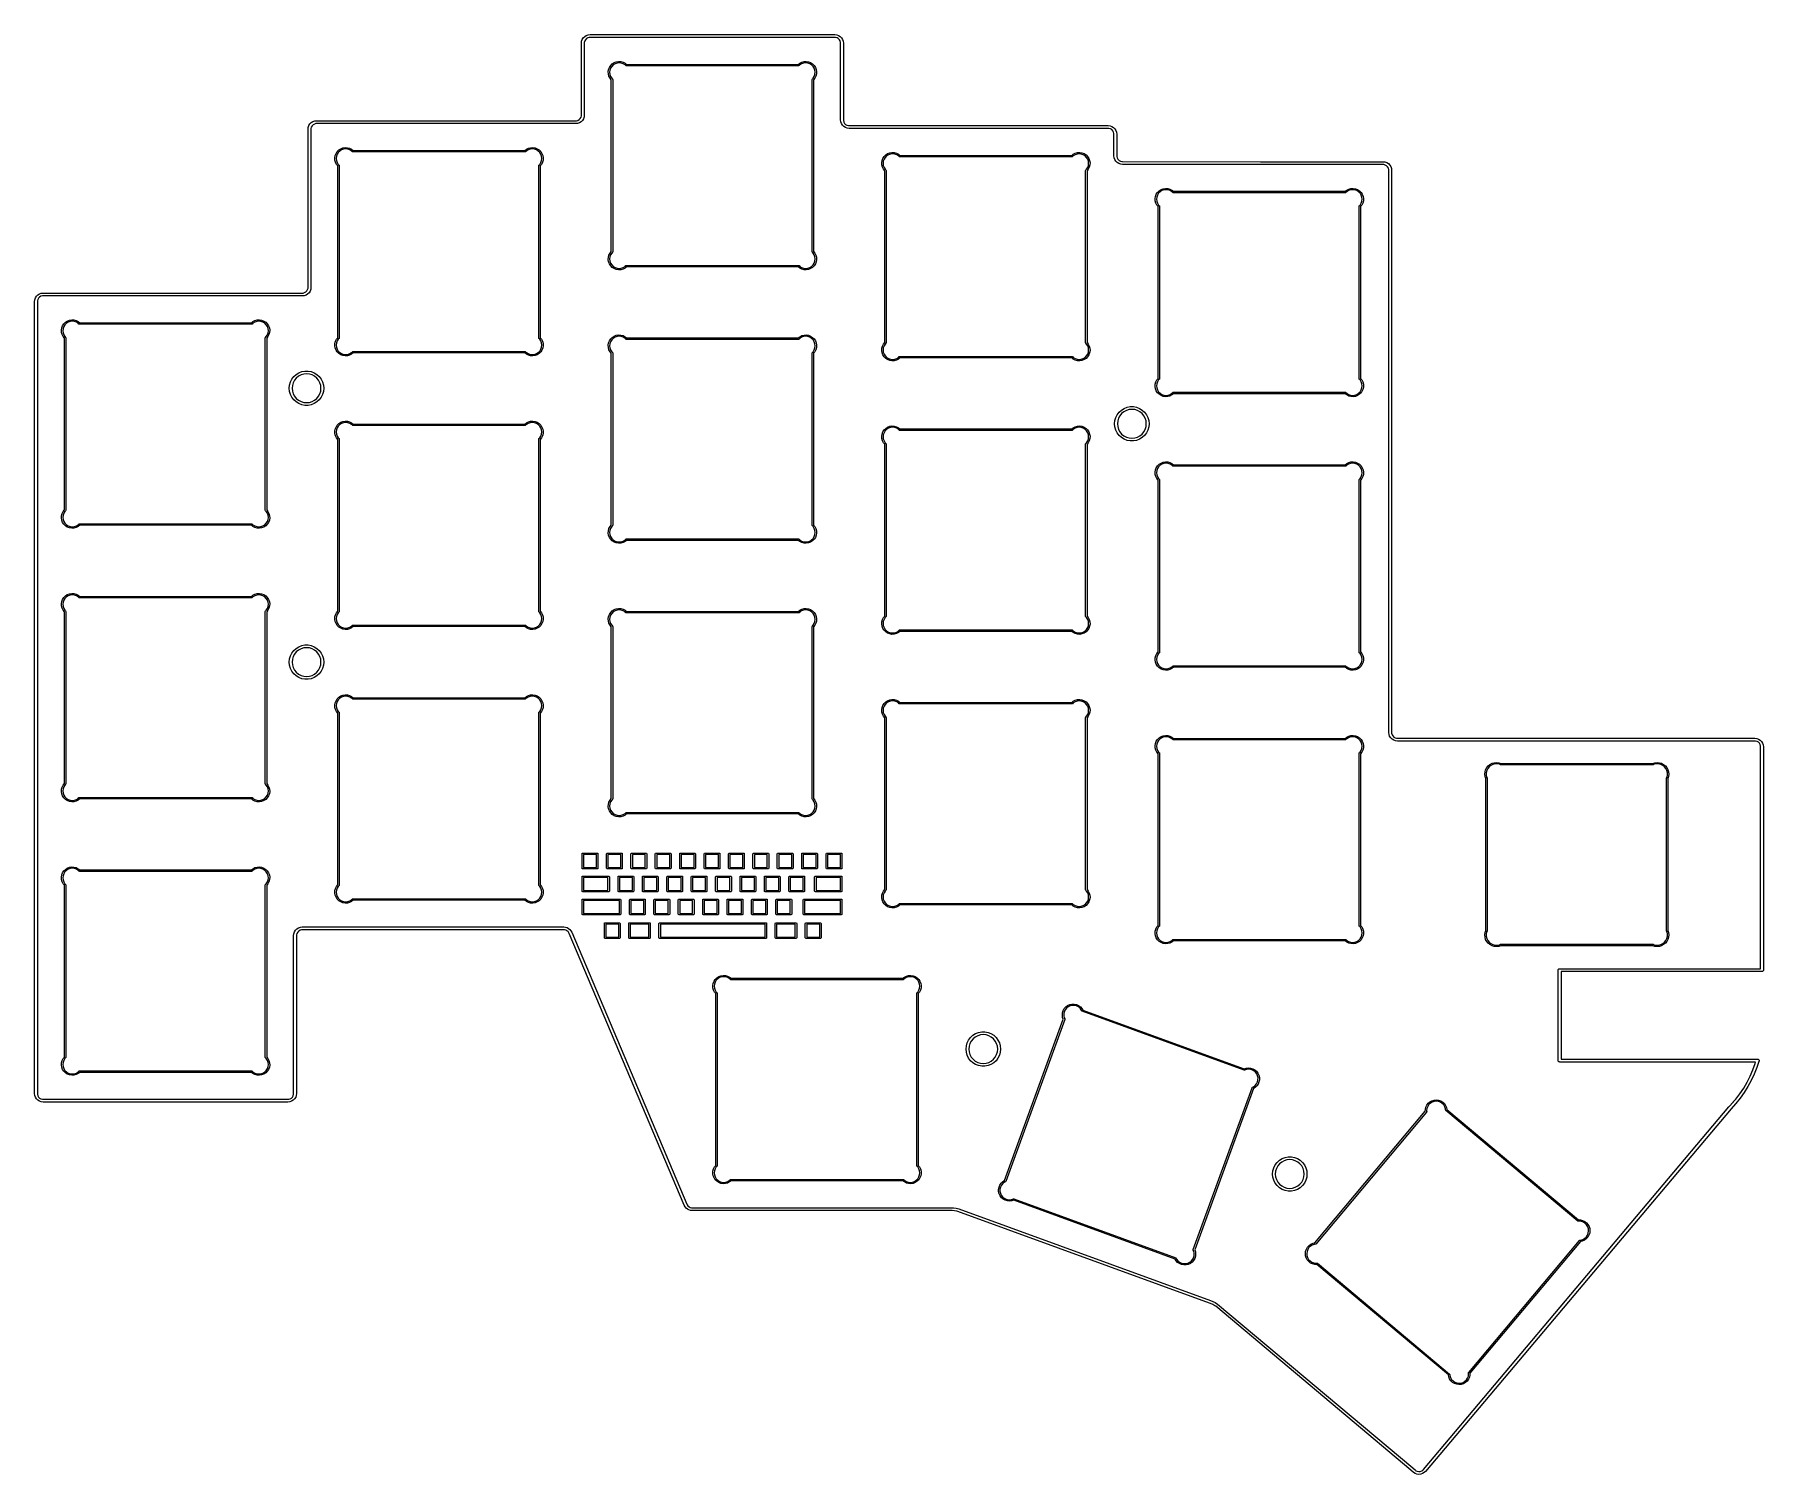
# Model space of a CAD drawing. Extents: x 64 to 184, y -150 to -49.
import ezdxf

# ---------------------------------------------------------------- set-up
doc = ezdxf.new("R2010")
doc.units = 0
doc.layers.add('BLACK', color=7, linetype='CONTINUOUS')

msp = doc.modelspace()

# ---------------------------------------------------------------- linework, layer by layer
at = {"layer": 'BLACK', "linetype": 'CONTINUOUS'}
for p, q in [((101.653553, -49.996447), (101.653557, -49.996431)), ((101.653553, -54.996447), (101.653553, -49.996447)), ((101.653557, -49.996431), (101.668565, -49.862943)), ((101.668565, -49.862943), (101.712925, -49.736102)), ((101.712925, -49.736102), (101.784407, -49.622319)), ((101.784407, -49.622319), (101.879424, -49.527302)), ((101.88078, -49.842019), (101.85354, -49.943757)), ((101.85354, -49.943757), (101.853553, -49.996418)), ((101.853553, -49.996418), (101.853548, -49.996433)), ((101.853548, -49.996433), (101.853553, -49.996447)), ((101.853553, -49.996447), (101.853553, -54.996447)), ((101.879424, -49.527302), (101.993209, -49.455821)), ((101.933432, -49.750802), (101.88078, -49.842019)), ((102.007906, -49.676329), (101.933432, -49.750802)), ((101.993209, -49.455821), (102.12005, -49.411463)), ((102.099123, -49.623678), (102.007906, -49.676329)), ((102.200862, -49.59644), (102.099123, -49.623678)), ((102.12005, -49.411463), (102.253508, -49.396461)), ((102.253522, -49.596453), (102.200862, -49.59644)), ((102.253508, -49.396461), (102.253553, -49.396447)), ((102.253538, -49.596442), (102.253522, -49.596447)), ((102.253522, -49.596447), (102.253522, -49.596453)), ((102.253553, -49.596447), (102.253538, -49.596442)), ((102.253553, -49.396447), (110.778553, -49.396447)), ((110.778553, -49.596447), (102.253553, -49.596447)), ((110.778553, -49.396447), (119.303553, -49.396447)), ((119.303553, -49.596447), (110.778553, -49.596447)), ((119.303553, -49.396447), (119.303557, -49.396448)), ((119.303557, -49.596445), (119.303553, -49.596447)), ((119.303557, -49.396448), (119.437063, -49.41148)), ((119.303562, -49.596447), (119.303557, -49.596445)), ((119.356223, -49.596443), (119.303562, -49.596447)), ((119.457959, -49.623696), (119.356223, -49.596443)), ((119.437063, -49.41148), (119.563888, -49.455851)), ((119.549172, -49.676354), (119.457959, -49.623696)), ((119.623646, -49.750828), (119.549172, -49.676354)), ((119.563888, -49.455851), (119.677658, -49.527333)), ((119.676304, -49.842041), (119.623646, -49.750828)), ((119.703557, -49.943777), (119.676304, -49.842041)), ((119.677658, -49.527333), (119.772667, -49.622342)), ((119.703553, -49.996438), (119.703557, -49.943777)), ((119.703554, -49.996442), (119.703553, -49.996438)), ((119.703553, -49.996447), (119.703554, -49.996442)), ((119.703553, -55.335046), (119.703553, -49.996447)), ((119.772667, -49.622342), (119.844149, -49.736112)), ((119.844149, -49.736112), (119.88852, -49.862937)), ((119.88852, -49.862937), (119.903551, -49.996442)), ((119.903551, -49.996442), (119.903553, -49.996447)), ((119.903553, -49.996447), (119.903553, -55.335037)), ((103.547292, -51.825447), (103.604014, -51.677681)), ((103.604014, -51.677681), (103.690218, -51.544938)), ((103.682822, -51.734488), (103.633915, -51.874255)), ((103.761603, -51.609109), (103.682822, -51.734488)), ((103.690218, -51.544938), (103.802138, -51.433018)), ((103.866309, -51.504403), (103.761603, -51.609109)), ((103.802138, -51.433018), (103.934881, -51.346814)), ((103.991688, -51.425622), (103.866309, -51.504403)), ((103.934881, -51.346814), (104.082647, -51.290092)), ((104.131455, -51.376715), (103.991688, -51.425622)), ((104.082647, -51.290092), (104.238976, -51.265332)), ((104.2786, -51.360136), (104.131455, -51.376715)), ((104.238976, -51.265332), (104.397037, -51.273615)), ((104.425745, -51.376715), (104.2786, -51.360136)), ((104.397037, -51.273615), (104.549923, -51.314581)), ((104.565512, -51.425622), (104.425745, -51.376715)), ((104.549923, -51.314581), (104.690949, -51.386437)), ((104.690891, -51.504403), (104.565512, -51.425622)), ((104.743244, -51.556756), (104.690891, -51.504403)), ((104.690949, -51.386437), (104.79587, -51.4714)), ((104.743245, -51.556755), (104.743244, -51.556756)), ((104.770778, -51.570784), (104.743245, -51.556755)), ((104.77536, -51.570058), (104.770778, -51.570784)), ((104.7786, -51.5714), (104.77536, -51.570058)), ((116.7786, -51.5714), (104.7786, -51.5714)), ((104.79587, -51.4714), (116.76133, -51.4714)), ((116.76133, -51.4714), (116.866251, -51.386437)), ((116.781839, -51.570058), (116.7786, -51.5714)), ((116.786422, -51.570784), (116.781839, -51.570058)), ((116.813955, -51.556755), (116.786422, -51.570784)), ((116.813956, -51.556756), (116.813955, -51.556755)), ((116.866309, -51.504403), (116.813956, -51.556756)), ((116.866251, -51.386437), (117.007277, -51.314581)), ((116.991688, -51.425622), (116.866309, -51.504403)), ((117.131455, -51.376715), (116.991688, -51.425622)), ((117.007277, -51.314581), (117.160163, -51.273615)), ((117.2786, -51.360136), (117.131455, -51.376715)), ((117.160163, -51.273615), (117.318224, -51.265332)), ((117.425745, -51.376715), (117.2786, -51.360136)), ((117.318224, -51.265332), (117.474553, -51.290092)), ((117.565512, -51.425622), (117.425745, -51.376715)), ((117.474553, -51.290092), (117.622319, -51.346814)), ((117.690891, -51.504403), (117.565512, -51.425622)), ((117.622319, -51.346814), (117.755062, -51.433018)), ((117.795597, -51.609109), (117.690891, -51.504403)), ((117.755062, -51.433018), (117.866982, -51.544938)), ((117.874378, -51.734488), (117.795597, -51.609109)), ((117.866982, -51.544938), (117.953186, -51.677681)), ((117.923285, -51.874255), (117.874378, -51.734488)), ((117.953186, -51.677681), (118.009908, -51.825447)), ((103.522532, -51.981776), (103.547292, -51.825447)), ((103.530815, -52.139837), (103.522532, -51.981776)), ((103.571781, -52.292723), (103.530815, -52.139837)), ((103.643637, -52.433749), (103.571781, -52.292723)), ((103.633915, -51.874255), (103.617336, -52.0214)), ((103.617336, -52.0214), (103.633915, -52.168545)), ((103.633915, -52.168545), (103.682822, -52.308312)), ((103.7286, -52.538669), (103.643637, -52.433749)), ((103.682822, -52.308312), (103.761603, -52.433691)), ((103.7286, -64.50413), (103.7286, -52.538669)), ((103.761603, -52.433691), (103.813956, -52.486044)), ((103.813956, -52.486044), (103.813955, -52.486045)), ((103.813955, -52.486045), (103.827984, -52.513578)), ((103.827984, -52.513578), (103.827258, -52.51816)), ((103.827258, -52.51816), (103.8286, -52.5214)), ((103.8286, -52.5214), (103.8286, -64.5214)), ((117.7286, -52.5214), (117.729941, -52.51816)), ((117.7286, -64.5214), (117.7286, -52.5214)), ((117.729216, -52.513578), (117.743245, -52.486045)), ((117.729941, -52.51816), (117.729216, -52.513578)), ((117.743244, -52.486044), (117.795597, -52.433691)), ((117.743245, -52.486045), (117.743244, -52.486044)), ((117.795597, -52.433691), (117.874378, -52.308312)), ((117.913563, -52.433749), (117.8286, -52.538669)), ((117.8286, -52.538669), (117.8286, -64.50413)), ((117.874378, -52.308312), (117.923285, -52.168545)), ((117.985419, -52.292723), (117.913563, -52.433749)), ((117.939864, -52.0214), (117.923285, -51.874255)), ((117.923285, -52.168545), (117.939864, -52.0214)), ((118.026385, -52.139837), (117.985419, -52.292723)), ((118.009908, -51.825447), (118.034668, -51.981776)), ((118.034668, -51.981776), (118.026385, -52.139837)), ((83.07005, -55.411463), (83.203508, -55.396461)), ((83.203508, -55.396461), (83.203553, -55.396447)), ((83.203553, -55.396447), (91.728553, -55.396447)), ((91.728553, -55.396447), (101.253554, -55.396447)), ((101.253554, -55.396447), (101.253575, -55.396453)), ((101.253575, -55.396453), (101.306184, -55.39644)), ((101.306184, -55.39644), (101.407912, -55.36916)), ((101.407912, -55.36916), (101.499119, -55.316489)), ((101.499119, -55.316489), (101.573592, -55.242014)), ((101.573592, -55.242014), (101.626262, -55.150807)), ((101.626262, -55.150807), (101.653541, -55.049079)), ((101.722606, -55.370507), (101.627613, -55.465501)), ((101.653541, -55.049079), (101.653553, -54.99645)), ((101.653553, -54.99645), (101.653553, -54.996447)), ((101.794088, -55.256763), (101.722606, -55.370507)), ((101.838479, -55.129968), (101.794088, -55.256763)), ((101.853554, -54.996476), (101.838479, -55.129968)), ((101.853553, -54.996447), (101.853549, -54.996458)), ((101.853549, -54.996458), (101.853554, -54.996476)), ((119.703554, -55.33505), (119.703553, -55.335046)), ((119.703553, -55.335055), (119.703554, -55.33505)), ((119.703555, -55.335055), (119.703553, -55.335055)), ((119.718608, -55.468561), (119.703555, -55.335055)), ((119.903553, -55.335037), (119.903555, -55.335037)), ((119.903555, -55.335037), (119.903559, -55.387697)), ((119.903559, -55.387697), (119.930824, -55.489428)), ((82.603553, -55.996447), (82.603557, -55.996431)), ((82.603553, -66.996447), (82.603553, -55.996447)), ((82.603557, -55.996431), (82.618565, -55.862943)), ((82.618565, -55.862943), (82.662925, -55.736102)), ((82.662925, -55.736102), (82.734407, -55.622319)), ((82.734407, -55.622319), (82.829424, -55.527302)), ((82.83078, -55.842019), (82.80354, -55.943757)), ((82.80354, -55.943757), (82.803553, -55.996418)), ((82.803553, -55.996418), (82.803548, -55.996433)), ((82.803548, -55.996433), (82.803553, -55.996447)), ((82.803553, -55.996447), (82.803553, -66.996447)), ((82.829424, -55.527302), (82.943209, -55.455821)), ((82.883432, -55.750802), (82.83078, -55.842019)), ((82.957906, -55.676329), (82.883432, -55.750802)), ((82.943209, -55.455821), (83.07005, -55.411463)), ((83.049123, -55.623678), (82.957906, -55.676329)), ((83.150862, -55.59644), (83.049123, -55.623678)), ((83.203522, -55.596453), (83.150862, -55.59644)), ((83.203538, -55.596442), (83.203522, -55.596447)), ((83.203522, -55.596447), (83.203522, -55.596453)), ((83.203553, -55.596447), (83.203538, -55.596442)), ((91.728553, -55.596447), (83.203553, -55.596447)), ((101.253554, -55.596447), (91.728553, -55.596447)), ((101.253568, -55.596442), (101.253554, -55.596447)), ((101.253585, -55.596447), (101.253568, -55.596442)), ((101.387077, -55.581377), (101.253585, -55.596454)), ((101.253585, -55.596454), (101.253585, -55.596447)), ((101.513871, -55.536985), (101.387077, -55.581377)), ((101.627613, -55.465501), (101.513871, -55.536985)), ((119.762988, -55.59537), (119.718608, -55.468561)), ((119.83447, -55.709127), (119.762988, -55.59537)), ((119.929471, -55.804128), (119.83447, -55.709127)), ((120.043227, -55.875611), (119.929471, -55.804128)), ((119.930824, -55.489428), (119.983488, -55.580638)), ((119.983488, -55.580638), (120.057961, -55.655111)), ((120.170037, -55.919991), (120.043227, -55.875611)), ((120.057961, -55.655111), (120.14917, -55.707775)), ((120.14917, -55.707775), (120.250901, -55.735041)), ((120.303542, -55.935045), (120.170037, -55.919991)), ((120.250901, -55.735041), (120.303562, -55.735045)), ((120.303546, -55.935043), (120.303542, -55.935045)), ((120.303553, -55.935046), (120.303546, -55.935043)), ((129.828553, -55.935046), (120.303553, -55.935046)), ((120.303562, -55.735045), (120.303566, -55.735046)), ((120.303566, -55.735046), (129.828553, -55.735046)), ((129.828553, -55.735046), (138.353553, -55.735046)), ((138.353553, -55.935046), (129.828553, -55.935046)), ((138.353553, -55.735046), (138.353557, -55.735047)), ((138.353557, -55.935044), (138.353553, -55.935046)), ((138.353557, -55.735047), (138.487063, -55.750079)), ((138.353562, -55.935046), (138.353557, -55.935044)), ((138.406224, -55.935042), (138.353562, -55.935046)), ((138.507959, -55.962295), (138.406224, -55.935042)), ((138.487063, -55.750079), (138.613888, -55.794449)), ((138.599172, -56.014953), (138.507959, -55.962295)), ((138.673646, -56.089427), (138.599172, -56.014953)), ((138.613888, -55.794449), (138.727658, -55.865932)), ((138.726305, -56.180641), (138.673646, -56.089427)), ((138.753558, -56.282376), (138.726305, -56.180641)), ((138.727658, -55.865932), (138.822668, -55.960941)), ((138.753554, -56.335041), (138.753553, -56.335037)), ((138.753553, -56.335037), (138.753554, -56.335037)), ((138.753553, -56.335046), (138.753554, -56.335041)), ((138.753553, -57.835046), (138.753553, -56.335046)), ((138.753554, -56.335037), (138.753558, -56.282376)), ((138.822668, -55.960941), (138.89415, -56.074711)), ((138.89415, -56.074711), (138.938521, -56.201536)), ((138.938521, -56.201536), (138.953554, -56.335055)), ((138.953554, -56.335055), (138.953553, -56.335055)), ((138.953553, -56.335055), (138.953553, -57.835037)), ((84.497292, -57.825447), (84.554014, -57.677681)), ((84.554014, -57.677681), (84.640218, -57.544938)), ((84.632822, -57.734488), (84.583915, -57.874255)), ((84.711603, -57.609109), (84.632822, -57.734488)), ((84.640218, -57.544938), (84.752138, -57.433018)), ((84.816309, -57.504403), (84.711603, -57.609109)), ((84.752138, -57.433018), (84.884881, -57.346814)), ((84.941688, -57.425622), (84.816309, -57.504403)), ((84.884881, -57.346814), (85.032647, -57.290092)), ((85.081455, -57.376715), (84.941688, -57.425622)), ((85.032647, -57.290092), (85.188976, -57.265332)), ((85.2286, -57.360136), (85.081455, -57.376715)), ((85.188976, -57.265332), (85.347037, -57.273615)), ((85.375745, -57.376715), (85.2286, -57.360136)), ((85.347037, -57.273615), (85.499923, -57.314581)), ((85.515512, -57.425622), (85.375745, -57.376715)), ((85.499923, -57.314581), (85.640949, -57.386437)), ((85.640891, -57.504403), (85.515512, -57.425622)), ((85.693244, -57.556756), (85.640891, -57.504403)), ((85.640949, -57.386437), (85.74587, -57.4714)), ((85.693245, -57.556755), (85.693244, -57.556756)), ((85.720778, -57.570784), (85.693245, -57.556755)), ((85.72536, -57.570058), (85.720778, -57.570784)), ((85.7286, -57.5714), (85.72536, -57.570058)), ((97.7286, -57.5714), (85.7286, -57.5714)), ((85.74587, -57.4714), (97.71133, -57.4714)), ((97.71133, -57.4714), (97.816251, -57.386437)), ((97.731839, -57.570058), (97.7286, -57.5714)), ((97.736422, -57.570784), (97.731839, -57.570058)), ((97.763955, -57.556755), (97.736422, -57.570784)), ((97.763956, -57.556756), (97.763955, -57.556755)), ((97.816309, -57.504403), (97.763956, -57.556756)), ((97.816251, -57.386437), (97.957277, -57.314581)), ((97.941688, -57.425622), (97.816309, -57.504403)), ((98.081455, -57.376715), (97.941688, -57.425622)), ((97.957277, -57.314581), (98.110163, -57.273615)), ((98.2286, -57.360136), (98.081455, -57.376715)), ((98.110163, -57.273615), (98.268224, -57.265332)), ((98.375745, -57.376715), (98.2286, -57.360136)), ((98.268224, -57.265332), (98.424553, -57.290092)), ((98.515512, -57.425622), (98.375745, -57.376715)), ((98.424553, -57.290092), (98.572319, -57.346814)), ((98.640891, -57.504403), (98.515512, -57.425622)), ((98.572319, -57.346814), (98.705062, -57.433018)), ((98.745597, -57.609109), (98.640891, -57.504403)), ((98.705062, -57.433018), (98.816982, -57.544938)), ((98.824378, -57.734488), (98.745597, -57.609109)), ((98.816982, -57.544938), (98.903186, -57.677681)), ((98.873285, -57.874255), (98.824378, -57.734488)), ((98.903186, -57.677681), (98.959908, -57.825447)), ((122.740218, -57.883538), (122.852138, -57.771618)), ((122.852138, -57.771618), (122.984881, -57.685414)), ((123.041688, -57.764222), (122.916309, -57.843003)), ((122.984881, -57.685414), (123.132647, -57.628692)), ((123.181455, -57.715315), (123.041688, -57.764222)), ((123.132647, -57.628692), (123.288976, -57.603932)), ((123.3286, -57.698736), (123.181455, -57.715315)), ((123.288976, -57.603932), (123.447037, -57.612215)), ((123.475745, -57.715315), (123.3286, -57.698736)), ((123.447037, -57.612215), (123.599923, -57.653181)), ((123.615512, -57.764222), (123.475745, -57.715315)), ((123.599923, -57.653181), (123.740949, -57.725037)), ((123.740891, -57.843003), (123.615512, -57.764222)), ((123.740949, -57.725037), (123.84587, -57.81)), ((123.84587, -57.81), (135.81133, -57.81)), ((135.81133, -57.81), (135.916251, -57.725037)), ((135.916251, -57.725037), (136.057277, -57.653181)), ((136.041688, -57.764222), (135.916309, -57.843003)), ((136.181455, -57.715315), (136.041688, -57.764222)), ((136.057277, -57.653181), (136.210163, -57.612215)), ((136.3286, -57.698736), (136.181455, -57.715315)), ((136.210163, -57.612215), (136.368224, -57.603932)), ((136.475745, -57.715315), (136.3286, -57.698736)), ((136.368224, -57.603932), (136.524553, -57.628692)), ((136.615512, -57.764222), (136.475745, -57.715315)), ((136.524553, -57.628692), (136.672319, -57.685414)), ((136.740891, -57.843003), (136.615512, -57.764222)), ((136.672319, -57.685414), (136.805062, -57.771618)), ((136.805062, -57.771618), (136.916982, -57.883538)), ((84.472532, -57.981776), (84.497292, -57.825447)), ((84.480815, -58.139837), (84.472532, -57.981776)), ((84.521781, -58.292723), (84.480815, -58.139837)), ((84.593637, -58.433749), (84.521781, -58.292723)), ((84.583915, -57.874255), (84.567336, -58.0214)), ((84.567336, -58.0214), (84.583915, -58.168545)), ((84.583915, -58.168545), (84.632822, -58.308312)), ((84.6786, -58.538669), (84.593637, -58.433749)), ((84.632822, -58.308312), (84.711603, -58.433691)), ((84.6786, -70.50413), (84.6786, -58.538669)), ((84.711603, -58.433691), (84.763956, -58.486044)), ((84.763956, -58.486044), (84.763955, -58.486045)), ((84.763955, -58.486045), (84.777984, -58.513578)), ((84.777984, -58.513578), (84.777258, -58.51816)), ((84.777258, -58.51816), (84.7786, -58.5214)), ((84.7786, -58.5214), (84.7786, -70.5214)), ((98.6786, -58.5214), (98.679941, -58.51816)), ((98.6786, -70.5214), (98.6786, -58.5214)), ((98.679216, -58.513578), (98.693245, -58.486045)), ((98.679941, -58.51816), (98.679216, -58.513578)), ((98.693244, -58.486044), (98.745597, -58.433691)), ((98.693245, -58.486045), (98.693244, -58.486044)), ((98.745597, -58.433691), (98.824378, -58.308312)), ((98.863563, -58.433749), (98.7786, -58.538669)), ((98.7786, -58.538669), (98.7786, -70.50413)), ((98.824378, -58.308312), (98.873285, -58.168545)), ((98.935419, -58.292723), (98.863563, -58.433749)), ((98.889864, -58.0214), (98.873285, -57.874255)), ((98.873285, -58.168545), (98.889864, -58.0214)), ((98.976385, -58.139837), (98.935419, -58.292723)), ((98.959908, -57.825447), (98.984668, -57.981776)), ((98.984668, -57.981776), (98.976385, -58.139837)), ((122.572532, -58.320376), (122.597292, -58.164047)), ((122.580815, -58.478437), (122.572532, -58.320376)), ((122.621781, -58.631323), (122.580815, -58.478437)), ((122.597292, -58.164047), (122.654014, -58.016281)), ((122.693637, -58.772349), (122.621781, -58.631323)), ((122.654014, -58.016281), (122.740218, -57.883538)), ((122.683915, -58.212855), (122.667336, -58.36)), ((122.667336, -58.36), (122.683915, -58.507145)), ((122.732822, -58.073088), (122.683915, -58.212855)), ((122.683915, -58.507145), (122.732822, -58.646912)), ((122.7786, -58.877269), (122.693637, -58.772349)), ((122.811603, -57.947709), (122.732822, -58.073088)), ((122.732822, -58.646912), (122.811603, -58.772291)), ((122.7786, -70.84273), (122.7786, -58.877269)), ((122.916309, -57.843003), (122.811603, -57.947709)), ((122.811603, -58.772291), (122.863956, -58.824644)), ((122.863956, -58.824644), (122.863955, -58.824645)), ((122.863955, -58.824645), (122.877984, -58.852178)), ((122.877984, -58.852178), (122.877258, -58.85676)), ((122.877258, -58.85676), (122.8786, -58.86)), ((122.8786, -58.86), (122.8786, -70.86)), ((123.793244, -57.895356), (123.740891, -57.843003)), ((123.793245, -57.895355), (123.793244, -57.895356)), ((123.820778, -57.909384), (123.793245, -57.895355)), ((123.82536, -57.908658), (123.820778, -57.909384)), ((123.8286, -57.91), (123.82536, -57.908658)), ((135.8286, -57.91), (123.8286, -57.91)), ((135.831839, -57.908658), (135.8286, -57.91)), ((135.836422, -57.909384), (135.831839, -57.908658)), ((135.863955, -57.895355), (135.836422, -57.909384)), ((135.863956, -57.895356), (135.863955, -57.895355)), ((135.916309, -57.843003), (135.863956, -57.895356)), ((136.845597, -57.947709), (136.740891, -57.843003)), ((136.7786, -58.86), (136.779941, -58.85676)), ((136.7786, -70.86), (136.7786, -58.86)), ((136.779216, -58.852178), (136.793245, -58.824645)), ((136.779941, -58.85676), (136.779216, -58.852178)), ((136.793244, -58.824644), (136.845597, -58.772291)), ((136.793245, -58.824645), (136.793244, -58.824644)), ((136.924378, -58.073088), (136.845597, -57.947709)), ((136.845597, -58.772291), (136.924378, -58.646912)), ((136.963563, -58.772349), (136.8786, -58.877269)), ((136.8786, -58.877269), (136.8786, -70.84273)), ((136.916982, -57.883538), (137.003186, -58.016281)), ((136.973285, -58.212855), (136.924378, -58.073088)), ((136.924378, -58.646912), (136.973285, -58.507145)), ((137.035419, -58.631323), (136.963563, -58.772349)), ((136.989864, -58.36), (136.973285, -58.212855)), ((136.973285, -58.507145), (136.989864, -58.36)), ((137.003186, -58.016281), (137.059908, -58.164047)), ((137.076385, -58.478437), (137.035419, -58.631323)), ((137.059908, -58.164047), (137.084668, -58.320376)), ((137.084668, -58.320376), (137.076385, -58.478437)), ((138.753554, -57.83505), (138.753553, -57.835046)), ((138.753553, -57.835055), (138.753554, -57.83505)), ((138.753554, -57.835055), (138.753553, -57.835055)), ((138.768607, -57.968561), (138.753554, -57.835055)), ((138.812987, -58.095371), (138.768607, -57.968561)), ((138.88447, -58.209128), (138.812987, -58.095371)), ((138.979471, -58.30413), (138.88447, -58.209128)), ((138.953553, -57.835037), (138.953554, -57.835037)), ((138.953554, -57.835037), (138.953558, -57.887698)), ((138.953558, -57.887698), (138.980823, -57.989429)), ((139.093228, -58.375612), (138.979471, -58.30413)), ((138.980823, -57.989429), (139.033487, -58.080639)), ((139.033487, -58.080639), (139.107961, -58.155112)), ((139.220038, -58.419993), (139.093228, -58.375612)), ((139.107961, -58.155112), (139.19917, -58.207776)), ((139.19917, -58.207776), (139.300902, -58.235042)), ((139.353321, -58.43502), (139.220038, -58.419993)), ((139.300902, -58.235042), (139.353562, -58.235046)), ((139.353398, -58.435046), (139.353321, -58.43502)), ((148.971278, -58.45), (139.353398, -58.435046)), ((139.353562, -58.235046), (139.353641, -58.235067)), ((139.353641, -58.235067), (139.353708, -58.235046)), ((139.353708, -58.235046), (148.971589, -58.25)), ((148.971355, -58.449974), (148.971278, -58.45)), ((148.971433, -58.45), (148.971355, -58.449974)), ((157.483127, -58.45), (148.971433, -58.45)), ((148.971589, -58.25), (157.496433, -58.25)), ((157.496446, -58.453567), (157.483127, -58.45)), ((157.496433, -58.25), (157.513237, -58.255459)), ((157.549108, -58.453561), (157.496446, -58.453567)), ((157.513237, -58.255459), (157.629942, -58.268596)), ((157.650843, -58.480811), (157.549108, -58.453561)), ((157.629942, -58.268596), (157.75677, -58.312964)), ((157.742057, -58.533468), (157.650843, -58.480811)), ((157.816532, -58.607943), (157.742057, -58.533468)), ((157.75677, -58.312964), (157.870543, -58.384446)), ((157.869189, -58.699157), (157.816532, -58.607943)), ((157.896439, -58.800892), (157.869189, -58.699157)), ((157.870543, -58.384446), (157.965554, -58.479457)), ((157.896433, -58.853554), (157.896439, -58.800892)), ((157.896436, -58.853566), (157.896433, -58.853554)), ((157.896433, -58.853576), (157.896436, -58.853566)), ((157.9, -98.000009), (157.896433, -58.853576)), ((157.965554, -58.479457), (158.037036, -58.59323)), ((158.037036, -58.59323), (158.081404, -58.720058)), ((158.081404, -58.720058), (158.096429, -58.853546)), ((158.096429, -58.853546), (158.096433, -58.853558)), ((158.096433, -58.853558), (158.1, -97.999991)), ((141.902138, -60.271618), (142.034881, -60.185414)), ((142.034881, -60.185414), (142.182647, -60.128692)), ((142.231455, -60.215315), (142.091688, -60.264222)), ((142.182647, -60.128692), (142.338976, -60.103932)), ((142.3786, -60.198736), (142.231455, -60.215315)), ((142.338976, -60.103932), (142.497037, -60.112215)), ((142.525745, -60.215315), (142.3786, -60.198736)), ((142.497037, -60.112215), (142.649923, -60.153181)), ((142.665512, -60.264222), (142.525745, -60.215315)), ((142.649923, -60.153181), (142.790949, -60.225037)), ((154.966251, -60.225037), (155.107277, -60.153181)), ((155.231455, -60.215315), (155.091688, -60.264222)), ((155.107277, -60.153181), (155.260163, -60.112215)), ((155.3786, -60.198736), (155.231455, -60.215315)), ((155.260163, -60.112215), (155.418224, -60.103932)), ((155.525745, -60.215315), (155.3786, -60.198736)), ((155.418224, -60.103932), (155.574553, -60.128692)), ((155.665512, -60.264222), (155.525745, -60.215315)), ((155.574553, -60.128692), (155.722319, -60.185414)), ((155.722319, -60.185414), (155.855062, -60.271618)), ((141.622532, -60.820376), (141.647292, -60.664047)), ((141.630815, -60.978437), (141.622532, -60.820376)), ((141.671781, -61.131323), (141.630815, -60.978437)), ((141.647292, -60.664047), (141.704014, -60.516281)), ((141.743637, -61.272349), (141.671781, -61.131323)), ((141.704014, -60.516281), (141.790218, -60.383538)), ((141.733915, -60.712855), (141.717336, -60.86)), ((141.717336, -60.86), (141.733915, -61.007145)), ((141.782822, -60.573088), (141.733915, -60.712855)), ((141.733915, -61.007145), (141.782822, -61.146912)), ((141.8286, -61.377269), (141.743637, -61.272349)), ((141.861603, -60.447709), (141.782822, -60.573088)), ((141.782822, -61.146912), (141.861603, -61.272291)), ((141.790218, -60.383538), (141.902138, -60.271618)), ((141.8286, -73.34273), (141.8286, -61.377269)), ((141.966309, -60.343003), (141.861603, -60.447709)), ((141.861603, -61.272291), (141.913956, -61.324644)), ((141.913956, -61.324644), (141.913955, -61.324645)), ((141.913955, -61.324645), (141.927984, -61.352178)), ((141.927984, -61.352178), (141.927258, -61.35676)), ((141.927258, -61.35676), (141.9286, -61.36)), ((141.9286, -61.36), (141.9286, -73.36)), ((142.091688, -60.264222), (141.966309, -60.343003)), ((142.790891, -60.343003), (142.665512, -60.264222)), ((142.843244, -60.395356), (142.790891, -60.343003)), ((142.790949, -60.225037), (142.89587, -60.31)), ((142.843245, -60.395355), (142.843244, -60.395356)), ((142.870778, -60.409384), (142.843245, -60.395355)), ((142.87536, -60.408658), (142.870778, -60.409384)), ((142.8786, -60.41), (142.87536, -60.408658)), ((154.8786, -60.41), (142.8786, -60.41)), ((142.89587, -60.31), (154.86133, -60.31)), ((154.86133, -60.31), (154.966251, -60.225037)), ((154.881839, -60.408658), (154.8786, -60.41)), ((154.886422, -60.409384), (154.881839, -60.408658)), ((154.913955, -60.395355), (154.886422, -60.409384)), ((154.913956, -60.395356), (154.913955, -60.395355)), ((154.966309, -60.343003), (154.913956, -60.395356)), ((155.091688, -60.264222), (154.966309, -60.343003)), ((155.790891, -60.343003), (155.665512, -60.264222)), ((155.895597, -60.447709), (155.790891, -60.343003)), ((155.8286, -61.36), (155.829941, -61.35676)), ((155.8286, -73.36), (155.8286, -61.36)), ((155.829216, -61.352178), (155.843245, -61.324645)), ((155.829941, -61.35676), (155.829216, -61.352178)), ((155.843244, -61.324644), (155.895597, -61.272291)), ((155.843245, -61.324645), (155.843244, -61.324644)), ((155.855062, -60.271618), (155.966982, -60.383538)), ((155.974378, -60.573088), (155.895597, -60.447709)), ((155.895597, -61.272291), (155.974378, -61.146912)), ((156.013563, -61.272349), (155.9286, -61.377269)), ((155.9286, -61.377269), (155.9286, -73.34273)), ((155.966982, -60.383538), (156.053186, -60.516281)), ((156.023285, -60.712855), (155.974378, -60.573088)), ((155.974378, -61.146912), (156.023285, -61.007145)), ((156.085419, -61.131323), (156.013563, -61.272349)), ((156.039864, -60.86), (156.023285, -60.712855)), ((156.023285, -61.007145), (156.039864, -60.86)), ((156.053186, -60.516281), (156.109908, -60.664047)), ((156.126385, -60.978437), (156.085419, -61.131323)), ((156.109908, -60.664047), (156.134668, -60.820376)), ((156.134668, -60.820376), (156.126385, -60.978437)), ((103.522532, -65.061024), (103.530815, -64.902963)), ((103.530815, -64.902963), (103.571781, -64.750077)), ((103.571781, -64.750077), (103.643637, -64.609051)), ((103.633915, -64.874255), (103.617336, -65.0214)), ((103.617336, -65.0214), (103.633915, -65.168545)), ((103.682822, -64.734488), (103.633915, -64.874255)), ((103.643637, -64.609051), (103.7286, -64.50413)), ((103.761603, -64.609109), (103.682822, -64.734488)), ((103.813956, -64.556756), (103.761603, -64.609109)), ((103.827984, -64.529222), (103.813955, -64.556755)), ((103.813955, -64.556755), (103.813956, -64.556756)), ((103.8286, -64.5214), (103.827258, -64.524639)), ((103.827258, -64.524639), (103.827984, -64.529222)), ((117.729941, -64.524639), (117.7286, -64.5214)), ((117.729216, -64.529222), (117.729941, -64.524639)), ((117.743245, -64.556755), (117.729216, -64.529222)), ((117.743244, -64.556756), (117.743245, -64.556755)), ((117.795597, -64.609109), (117.743244, -64.556756)), ((117.874378, -64.734488), (117.795597, -64.609109)), ((117.8286, -64.50413), (117.913563, -64.609051)), ((117.923285, -64.874255), (117.874378, -64.734488)), ((117.913563, -64.609051), (117.985419, -64.750077)), ((117.939864, -65.0214), (117.923285, -64.874255)), ((117.923285, -65.168545), (117.939864, -65.0214)), ((117.985419, -64.750077), (118.026385, -64.902963)), ((118.026385, -64.902963), (118.034668, -65.061024)), ((103.547292, -65.217353), (103.522532, -65.061024)), ((103.604014, -65.365119), (103.547292, -65.217353)), ((103.690218, -65.497862), (103.604014, -65.365119)), ((103.633915, -65.168545), (103.682822, -65.308312)), ((103.682822, -65.308312), (103.761603, -65.433691)), ((103.802138, -65.609782), (103.690218, -65.497862)), ((103.761603, -65.433691), (103.866309, -65.538397)), ((103.934881, -65.695986), (103.802138, -65.609782)), ((103.866309, -65.538397), (103.991688, -65.617178)), ((104.082647, -65.752708), (103.934881, -65.695986)), ((103.991688, -65.617178), (104.131455, -65.666085)), ((104.238976, -65.777468), (104.082647, -65.752708)), ((104.131455, -65.666085), (104.2786, -65.682664)), ((104.397037, -65.769185), (104.238976, -65.777468)), ((104.2786, -65.682664), (104.425745, -65.666085)), ((104.549923, -65.728219), (104.397037, -65.769185)), ((104.425745, -65.666085), (104.565512, -65.617178)), ((104.690949, -65.656363), (104.549923, -65.728219)), ((104.565512, -65.617178), (104.690891, -65.538397)), ((104.690891, -65.538397), (104.743244, -65.486044)), ((104.79587, -65.5714), (104.690949, -65.656363)), ((104.743244, -65.486044), (104.743245, -65.486045)), ((104.743245, -65.486045), (104.770778, -65.472016)), ((104.770778, -65.472016), (104.77536, -65.472741)), ((104.77536, -65.472741), (104.7786, -65.4714)), ((104.7786, -65.4714), (116.7786, -65.4714)), ((116.76133, -65.5714), (104.79587, -65.5714)), ((116.866251, -65.656363), (116.76133, -65.5714)), ((116.7786, -65.4714), (116.781839, -65.472741)), ((116.781839, -65.472741), (116.786422, -65.472016)), ((116.786422, -65.472016), (116.813955, -65.486045)), ((116.813955, -65.486045), (116.813956, -65.486044)), ((116.813956, -65.486044), (116.866309, -65.538397)), ((117.007277, -65.728219), (116.866251, -65.656363)), ((116.866309, -65.538397), (116.991688, -65.617178)), ((116.991688, -65.617178), (117.131455, -65.666085)), ((117.160163, -65.769185), (117.007277, -65.728219)), ((117.131455, -65.666085), (117.2786, -65.682664)), ((117.318224, -65.777468), (117.160163, -65.769185)), ((117.2786, -65.682664), (117.425745, -65.666085)), ((117.474553, -65.752708), (117.318224, -65.777468)), ((117.425745, -65.666085), (117.565512, -65.617178)), ((117.622319, -65.695986), (117.474553, -65.752708)), ((117.565512, -65.617178), (117.690891, -65.538397)), ((117.755062, -65.609782), (117.622319, -65.695986)), ((117.690891, -65.538397), (117.795597, -65.433691)), ((117.866982, -65.497862), (117.755062, -65.609782)), ((117.795597, -65.433691), (117.874378, -65.308312)), ((117.953186, -65.365119), (117.866982, -65.497862)), ((117.874378, -65.308312), (117.923285, -65.168545)), ((118.009908, -65.217353), (117.953186, -65.365119)), ((118.034668, -65.061024), (118.009908, -65.217353)), ((63.893199, -67.455801), (64.020022, -67.41141)), ((64.020022, -67.41141), (64.153544, -67.396353)), ((64.153544, -67.396353), (64.153544, -67.396447)), ((64.153544, -67.396447), (64.153548, -67.396448)), ((64.153548, -67.396448), (64.153553, -67.396447)), ((64.153553, -67.396447), (72.678553, -67.396447)), ((72.678553, -67.396447), (82.203553, -67.396447)), ((82.203553, -67.396447), (82.203557, -67.396448)), ((82.203557, -67.396448), (82.203562, -67.396447)), ((82.203562, -67.396447), (82.203562, -67.396449)), ((82.203562, -67.396449), (82.203568, -67.396452)), ((82.203568, -67.396452), (82.256224, -67.396456)), ((82.256224, -67.396456), (82.357959, -67.369203)), ((82.357959, -67.369203), (82.449173, -67.316544)), ((82.449173, -67.316544), (82.523646, -67.242069)), ((82.523646, -67.242069), (82.576304, -67.150855)), ((82.576304, -67.150855), (82.603556, -67.04912)), ((82.672669, -67.370555), (82.57766, -67.465565)), ((82.603552, -66.996458), (82.603554, -66.99645)), ((82.603556, -67.04912), (82.603552, -66.996458)), ((82.603554, -66.99645), (82.603553, -66.996447)), ((82.74415, -67.256784), (82.672669, -67.370555)), ((82.78852, -67.129958), (82.74415, -67.256784)), ((82.803549, -66.996456), (82.78852, -67.129958)), ((82.803553, -66.996447), (82.803549, -66.996456)), ((63.553553, -67.996448), (63.553554, -67.996443)), ((63.553553, -123.146447), (63.553553, -67.996448)), ((63.553554, -67.996443), (63.568585, -67.862932)), ((63.568585, -67.862932), (63.612952, -67.7361)), ((63.612952, -67.7361), (63.684429, -67.622321)), ((63.684429, -67.622321), (63.779433, -67.5273)), ((63.780801, -67.842023), (63.753548, -67.94377)), ((63.753548, -67.94377), (63.753553, -67.996438)), ((63.753553, -67.996438), (63.753551, -67.996443)), ((63.753551, -67.996443), (63.753553, -67.996448)), ((63.753553, -67.996448), (63.753553, -123.146438)), ((63.779433, -67.5273), (63.893199, -67.455801)), ((63.83346, -67.750795), (63.780801, -67.842023)), ((63.907935, -67.676306), (63.83346, -67.750795)), ((63.999153, -67.62363), (63.907935, -67.676306)), ((64.100895, -67.596358), (63.999153, -67.62363)), ((64.153263, -67.596353), (64.100895, -67.596358)), ((64.153553, -67.596447), (64.153263, -67.596353)), ((64.153562, -67.596447), (64.153553, -67.596447)), ((72.678553, -67.596447), (64.153562, -67.596447)), ((82.203544, -67.596447), (72.678553, -67.596447)), ((82.337063, -67.581419), (82.203544, -67.596452)), ((82.203544, -67.596452), (82.203544, -67.596447)), ((82.463889, -67.537048), (82.337063, -67.581419)), ((82.57766, -67.465565), (82.463889, -67.537048)), ((65.422532, -69.981776), (65.447292, -69.825447)), ((65.447292, -69.825447), (65.504014, -69.677681)), ((65.504014, -69.677681), (65.590218, -69.544938)), ((65.582822, -69.734488), (65.533915, -69.874255)), ((65.661603, -69.609109), (65.582822, -69.734488)), ((65.590218, -69.544938), (65.702138, -69.433018)), ((65.766309, -69.504403), (65.661603, -69.609109)), ((65.702138, -69.433018), (65.834881, -69.346814)), ((65.891688, -69.425622), (65.766309, -69.504403)), ((65.834881, -69.346814), (65.982647, -69.290092)), ((66.031455, -69.376715), (65.891688, -69.425622)), ((65.982647, -69.290092), (66.138976, -69.265332)), ((66.1786, -69.360136), (66.031455, -69.376715)), ((66.138976, -69.265332), (66.297037, -69.273615)), ((66.325745, -69.376715), (66.1786, -69.360136)), ((66.297037, -69.273615), (66.449923, -69.314581)), ((66.465512, -69.425622), (66.325745, -69.376715)), ((66.449923, -69.314581), (66.590949, -69.386437)), ((66.590891, -69.504403), (66.465512, -69.425622)), ((66.643244, -69.556756), (66.590891, -69.504403)), ((66.590949, -69.386437), (66.69587, -69.4714)), ((66.643245, -69.556755), (66.643244, -69.556756)), ((66.670778, -69.570784), (66.643245, -69.556755)), ((66.67536, -69.570058), (66.670778, -69.570784)), ((66.6786, -69.5714), (66.67536, -69.570058)), ((78.6786, -69.5714), (66.6786, -69.5714)), ((66.69587, -69.4714), (78.66133, -69.4714)), ((78.66133, -69.4714), (78.766251, -69.386437)), ((78.681839, -69.570058), (78.6786, -69.5714)), ((78.686422, -69.570784), (78.681839, -69.570058)), ((78.713955, -69.556755), (78.686422, -69.570784)), ((78.713956, -69.556756), (78.713955, -69.556755)), ((78.766309, -69.504403), (78.713956, -69.556756)), ((78.766251, -69.386437), (78.907277, -69.314581)), ((78.891688, -69.425622), (78.766309, -69.504403)), ((79.031455, -69.376715), (78.891688, -69.425622)), ((78.907277, -69.314581), (79.060163, -69.273615)), ((79.1786, -69.360136), (79.031455, -69.376715)), ((79.060163, -69.273615), (79.218224, -69.265332)), ((79.325745, -69.376715), (79.1786, -69.360136)), ((79.218224, -69.265332), (79.374553, -69.290092)), ((79.465512, -69.425622), (79.325745, -69.376715)), ((79.374553, -69.290092), (79.522319, -69.346814)), ((79.590891, -69.504403), (79.465512, -69.425622)), ((79.522319, -69.346814), (79.655062, -69.433018)), ((79.695597, -69.609109), (79.590891, -69.504403)), ((79.655062, -69.433018), (79.766982, -69.544938)), ((79.774378, -69.734488), (79.695597, -69.609109)), ((79.766982, -69.544938), (79.853186, -69.677681)), ((79.823285, -69.874255), (79.774378, -69.734488)), ((79.853186, -69.677681), (79.909908, -69.825447)), ((79.909908, -69.825447), (79.934668, -69.981776)), ((65.430815, -70.139837), (65.422532, -69.981776)), ((65.471781, -70.292723), (65.430815, -70.139837)), ((65.543637, -70.433749), (65.471781, -70.292723)), ((65.533915, -69.874255), (65.517336, -70.0214)), ((65.517336, -70.0214), (65.533915, -70.168545)), ((65.533915, -70.168545), (65.582822, -70.308312)), ((65.6286, -70.538669), (65.543637, -70.433749)), ((65.582822, -70.308312), (65.661603, -70.433691)), ((65.6286, -82.50413), (65.6286, -70.538669)), ((65.661603, -70.433691), (65.713956, -70.486044)), ((65.713956, -70.486044), (65.713955, -70.486045)), ((65.713955, -70.486045), (65.727984, -70.513578)), ((65.727984, -70.513578), (65.727258, -70.51816)), ((65.727258, -70.51816), (65.7286, -70.5214)), ((65.7286, -70.5214), (65.7286, -82.5214)), ((79.6286, -70.5214), (79.629941, -70.51816)), ((79.6286, -82.5214), (79.6286, -70.5214)), ((79.629216, -70.513578), (79.643245, -70.486045)), ((79.629941, -70.51816), (79.629216, -70.513578)), ((79.643244, -70.486044), (79.695597, -70.433691)), ((79.643245, -70.486045), (79.643244, -70.486044)), ((79.695597, -70.433691), (79.774378, -70.308312)), ((79.813563, -70.433749), (79.7286, -70.538669)), ((79.7286, -70.538669), (79.7286, -82.50413)), ((79.774378, -70.308312), (79.823285, -70.168545)), ((79.885419, -70.292723), (79.813563, -70.433749)), ((79.839864, -70.0214), (79.823285, -69.874255)), ((79.823285, -70.168545), (79.839864, -70.0214)), ((79.926385, -70.139837), (79.885419, -70.292723)), ((79.934668, -69.981776), (79.926385, -70.139837)), ((84.472532, -71.061024), (84.480815, -70.902963)), ((84.497292, -71.217353), (84.472532, -71.061024)), ((84.480815, -70.902963), (84.521781, -70.750077)), ((84.521781, -70.750077), (84.593637, -70.609051)), ((84.583915, -70.874255), (84.567336, -71.0214)), ((84.567336, -71.0214), (84.583915, -71.168545)), ((84.632822, -70.734488), (84.583915, -70.874255)), ((84.593637, -70.609051), (84.6786, -70.50413)), ((84.711603, -70.609109), (84.632822, -70.734488)), ((84.763956, -70.556756), (84.711603, -70.609109)), ((84.777984, -70.529222), (84.763955, -70.556755)), ((84.763955, -70.556755), (84.763956, -70.556756)), ((84.7786, -70.5214), (84.777258, -70.524639)), ((84.777258, -70.524639), (84.777984, -70.529222)), ((98.679941, -70.524639), (98.6786, -70.5214)), ((98.679216, -70.529222), (98.679941, -70.524639)), ((98.693245, -70.556755), (98.679216, -70.529222)), ((98.693244, -70.556756), (98.693245, -70.556755)), ((98.745597, -70.609109), (98.693244, -70.556756)), ((98.824378, -70.734488), (98.745597, -70.609109)), ((98.7786, -70.50413), (98.863563, -70.609051)), ((98.873285, -70.874255), (98.824378, -70.734488)), ((98.863563, -70.609051), (98.935419, -70.750077)), ((98.889864, -71.0214), (98.873285, -70.874255)), ((98.873285, -71.168545), (98.889864, -71.0214)), ((98.935419, -70.750077), (98.976385, -70.902963)), ((98.984668, -71.061024), (98.959908, -71.217353)), ((98.976385, -70.902963), (98.984668, -71.061024)), ((103.522532, -71.031776), (103.547292, -70.875447)), ((103.530815, -71.189837), (103.522532, -71.031776)), ((103.547292, -70.875447), (103.604014, -70.727681)), ((103.604014, -70.727681), (103.690218, -70.594938)), ((103.633915, -70.924255), (103.617336, -71.0714)), ((103.682822, -70.784488), (103.633915, -70.924255)), ((103.761603, -70.659109), (103.682822, -70.784488)), ((103.690218, -70.594938), (103.802138, -70.483018)), ((103.866309, -70.554403), (103.761603, -70.659109)), ((103.802138, -70.483018), (103.934881, -70.396814)), ((103.991688, -70.475622), (103.866309, -70.554403)), ((103.934881, -70.396814), (104.082647, -70.340092)), ((104.131455, -70.426715), (103.991688, -70.475622)), ((104.082647, -70.340092), (104.238976, -70.315332)), ((104.2786, -70.410136), (104.131455, -70.426715)), ((104.238976, -70.315332), (104.397037, -70.323615)), ((104.425745, -70.426715), (104.2786, -70.410136)), ((104.397037, -70.323615), (104.549923, -70.364581)), ((104.565512, -70.475622), (104.425745, -70.426715)), ((104.549923, -70.364581), (104.690949, -70.436437)), ((104.690891, -70.554403), (104.565512, -70.475622)), ((104.743244, -70.606756), (104.690891, -70.554403)), ((104.690949, -70.436437), (104.79587, -70.5214)), ((104.743245, -70.606755), (104.743244, -70.606756)), ((104.770778, -70.620784), (104.743245, -70.606755)), ((104.77536, -70.620058), (104.770778, -70.620784)), ((104.7786, -70.6214), (104.77536, -70.620058)), ((116.7786, -70.6214), (104.7786, -70.6214)), ((104.79587, -70.5214), (116.76133, -70.5214)), ((116.76133, -70.5214), (116.866251, -70.436437)), ((116.781839, -70.620058), (116.7786, -70.6214)), ((116.786422, -70.620784), (116.781839, -70.620058)), ((116.813955, -70.606755), (116.786422, -70.620784)), ((116.813956, -70.606756), (116.813955, -70.606755)), ((116.866309, -70.554403), (116.813956, -70.606756)), ((116.866251, -70.436437), (117.007277, -70.364581)), ((116.991688, -70.475622), (116.866309, -70.554403)), ((117.131455, -70.426715), (116.991688, -70.475622)), ((117.007277, -70.364581), (117.160163, -70.323615)), ((117.2786, -70.410136), (117.131455, -70.426715)), ((117.160163, -70.323615), (117.318224, -70.315332)), ((117.425745, -70.426715), (117.2786, -70.410136)), ((117.318224, -70.315332), (117.474553, -70.340092)), ((117.565512, -70.475622), (117.425745, -70.426715)), ((117.474553, -70.340092), (117.622319, -70.396814)), ((117.690891, -70.554403), (117.565512, -70.475622)), ((117.622319, -70.396814), (117.755062, -70.483018)), ((117.795597, -70.659109), (117.690891, -70.554403)), ((117.755062, -70.483018), (117.866982, -70.594938)), ((117.874378, -70.784488), (117.795597, -70.659109)), ((117.866982, -70.594938), (117.953186, -70.727681)), ((117.923285, -70.924255), (117.874378, -70.784488)), ((117.939864, -71.0714), (117.923285, -70.924255)), ((117.953186, -70.727681), (118.009908, -70.875447)), ((118.009908, -70.875447), (118.034668, -71.031776)), ((118.034668, -71.031776), (118.026385, -71.189837)), ((122.621781, -71.088677), (122.693637, -70.947651)), ((122.693637, -70.947651), (122.7786, -70.84273)), ((122.811603, -70.947709), (122.732822, -71.073088)), ((122.863956, -70.895356), (122.811603, -70.947709)), ((122.877984, -70.867822), (122.863955, -70.895355)), ((122.863955, -70.895355), (122.863956, -70.895356)), ((122.8786, -70.86), (122.877258, -70.863239)), ((122.877258, -70.863239), (122.877984, -70.867822)), ((136.779941, -70.863239), (136.7786, -70.86)), ((136.779216, -70.867822), (136.779941, -70.863239)), ((136.793245, -70.895355), (136.779216, -70.867822)), ((136.793244, -70.895356), (136.793245, -70.895355)), ((136.845597, -70.947709), (136.793244, -70.895356)), ((136.924378, -71.073088), (136.845597, -70.947709)), ((136.8786, -70.84273), (136.963563, -70.947651)), ((136.963563, -70.947651), (137.035419, -71.088677)), ((84.554014, -71.365119), (84.497292, -71.217353)), ((84.640218, -71.497862), (84.554014, -71.365119)), ((84.583915, -71.168545), (84.632822, -71.308312)), ((84.632822, -71.308312), (84.711603, -71.433691)), ((84.752138, -71.609782), (84.640218, -71.497862)), ((84.711603, -71.433691), (84.816309, -71.538397)), ((84.884881, -71.695986), (84.752138, -71.609782)), ((84.816309, -71.538397), (84.941688, -71.617178)), ((85.032647, -71.752708), (84.884881, -71.695986)), ((84.941688, -71.617178), (85.081455, -71.666085)), ((85.188976, -71.777468), (85.032647, -71.752708)), ((85.081455, -71.666085), (85.2286, -71.682664)), ((85.347037, -71.769185), (85.188976, -71.777468)), ((85.2286, -71.682664), (85.375745, -71.666085)), ((85.499923, -71.728219), (85.347037, -71.769185)), ((85.375745, -71.666085), (85.515512, -71.617178)), ((85.640949, -71.656363), (85.499923, -71.728219)), ((85.515512, -71.617178), (85.640891, -71.538397)), ((85.640891, -71.538397), (85.693244, -71.486044)), ((85.74587, -71.5714), (85.640949, -71.656363)), ((85.693244, -71.486044), (85.693245, -71.486045)), ((85.693245, -71.486045), (85.720778, -71.472016)), ((85.720778, -71.472016), (85.72536, -71.472741)), ((85.72536, -71.472741), (85.7286, -71.4714)), ((85.7286, -71.4714), (97.7286, -71.4714)), ((97.71133, -71.5714), (85.74587, -71.5714)), ((97.816251, -71.656363), (97.71133, -71.5714)), ((97.7286, -71.4714), (97.731839, -71.472741)), ((97.731839, -71.472741), (97.736422, -71.472016)), ((97.736422, -71.472016), (97.763955, -71.486045)), ((97.763955, -71.486045), (97.763956, -71.486044)), ((97.763956, -71.486044), (97.816309, -71.538397)), ((97.957277, -71.728219), (97.816251, -71.656363)), ((97.816309, -71.538397), (97.941688, -71.617178)), ((97.941688, -71.617178), (98.081455, -71.666085)), ((98.110163, -71.769185), (97.957277, -71.728219)), ((98.081455, -71.666085), (98.2286, -71.682664)), ((98.268224, -71.777468), (98.110163, -71.769185)), ((98.2286, -71.682664), (98.375745, -71.666085)), ((98.424553, -71.752708), (98.268224, -71.777468)), ((98.375745, -71.666085), (98.515512, -71.617178)), ((98.572319, -71.695986), (98.424553, -71.752708)), ((98.515512, -71.617178), (98.640891, -71.538397)), ((98.705062, -71.609782), (98.572319, -71.695986)), ((98.640891, -71.538397), (98.745597, -71.433691)), ((98.816982, -71.497862), (98.705062, -71.609782)), ((98.745597, -71.433691), (98.824378, -71.308312)), ((98.903186, -71.365119), (98.816982, -71.497862)), ((98.824378, -71.308312), (98.873285, -71.168545)), ((98.959908, -71.217353), (98.903186, -71.365119)), ((103.571781, -71.342723), (103.530815, -71.189837)), ((103.643637, -71.483749), (103.571781, -71.342723)), ((103.617336, -71.0714), (103.633915, -71.218545)), ((103.633915, -71.218545), (103.682822, -71.358312)), ((103.7286, -71.588669), (103.643637, -71.483749)), ((103.682822, -71.358312), (103.761603, -71.483691)), ((103.7286, -83.55413), (103.7286, -71.588669)), ((103.761603, -71.483691), (103.813956, -71.536044)), ((103.813956, -71.536044), (103.813955, -71.536045)), ((103.813955, -71.536045), (103.827984, -71.563578)), ((103.827984, -71.563578), (103.827258, -71.56816)), ((103.827258, -71.56816), (103.8286, -71.5714)), ((103.8286, -71.5714), (103.8286, -83.5714)), ((117.7286, -71.5714), (117.729941, -71.56816)), ((117.7286, -83.5714), (117.7286, -71.5714)), ((117.729216, -71.563578), (117.743245, -71.536045)), ((117.729941, -71.56816), (117.729216, -71.563578)), ((117.743244, -71.536044), (117.795597, -71.483691)), ((117.743245, -71.536045), (117.743244, -71.536044)), ((117.795597, -71.483691), (117.874378, -71.358312)), ((117.913563, -71.483749), (117.8286, -71.588669)), ((117.8286, -71.588669), (117.8286, -83.55413)), ((117.874378, -71.358312), (117.923285, -71.218545)), ((117.985419, -71.342723), (117.913563, -71.483749)), ((117.923285, -71.218545), (117.939864, -71.0714)), ((118.026385, -71.189837), (117.985419, -71.342723)), ((122.572532, -71.399624), (122.580815, -71.241563)), ((122.597292, -71.555953), (122.572532, -71.399624)), ((122.580815, -71.241563), (122.621781, -71.088677)), ((122.654014, -71.703719), (122.597292, -71.555953)), ((122.740218, -71.836462), (122.654014, -71.703719)), ((122.683915, -71.212855), (122.667336, -71.36)), ((122.667336, -71.36), (122.683915, -71.507145)), ((122.732822, -71.073088), (122.683915, -71.212855)), ((122.683915, -71.507145), (122.732822, -71.646912)), ((122.732822, -71.646912), (122.811603, -71.772291)), ((122.852138, -71.948382), (122.740218, -71.836462)), ((122.811603, -71.772291), (122.916309, -71.876997)), ((122.984881, -72.034586), (122.852138, -71.948382)), ((122.916309, -71.876997), (123.041688, -71.955778)), ((123.132647, -72.091308), (122.984881, -72.034586)), ((123.041688, -71.955778), (123.181455, -72.004685)), ((123.288976, -72.116068), (123.132647, -72.091308)), ((123.181455, -72.004685), (123.3286, -72.021264)), ((123.447037, -72.107785), (123.288976, -72.116068)), ((123.3286, -72.021264), (123.475745, -72.004685)), ((123.599923, -72.066819), (123.447037, -72.107785)), ((123.475745, -72.004685), (123.615512, -71.955778)), ((123.740949, -71.994963), (123.599923, -72.066819)), ((123.615512, -71.955778), (123.740891, -71.876997)), ((123.740891, -71.876997), (123.793244, -71.824644)), ((123.84587, -71.91), (123.740949, -71.994963)), ((123.793244, -71.824644), (123.793245, -71.824645)), ((123.793245, -71.824645), (123.820778, -71.810616)), ((123.820778, -71.810616), (123.82536, -71.811341)), ((123.82536, -71.811341), (123.8286, -71.81)), ((123.8286, -71.81), (135.8286, -71.81)), ((135.81133, -71.91), (123.84587, -71.91)), ((135.916251, -71.994963), (135.81133, -71.91)), ((135.8286, -71.81), (135.831839, -71.811341)), ((135.831839, -71.811341), (135.836422, -71.810616)), ((135.836422, -71.810616), (135.863955, -71.824645)), ((135.863955, -71.824645), (135.863956, -71.824644)), ((135.863956, -71.824644), (135.916309, -71.876997)), ((136.057277, -72.066819), (135.916251, -71.994963)), ((135.916309, -71.876997), (136.041688, -71.955778)), ((136.041688, -71.955778), (136.181455, -72.004685)), ((136.210163, -72.107785), (136.057277, -72.066819)), ((136.181455, -72.004685), (136.3286, -72.021264)), ((136.368224, -72.116068), (136.210163, -72.107785)), ((136.3286, -72.021264), (136.475745, -72.004685)), ((136.524553, -72.091308), (136.368224, -72.116068)), ((136.475745, -72.004685), (136.615512, -71.955778)), ((136.672319, -72.034586), (136.524553, -72.091308)), ((136.615512, -71.955778), (136.740891, -71.876997)), ((136.805062, -71.948382), (136.672319, -72.034586)), ((136.740891, -71.876997), (136.845597, -71.772291)), ((136.916982, -71.836462), (136.805062, -71.948382)), ((136.845597, -71.772291), (136.924378, -71.646912)), ((137.003186, -71.703719), (136.916982, -71.836462)), ((136.973285, -71.212855), (136.924378, -71.073088)), ((136.924378, -71.646912), (136.973285, -71.507145)), ((136.989864, -71.36), (136.973285, -71.212855)), ((136.973285, -71.507145), (136.989864, -71.36)), ((137.059908, -71.555953), (137.003186, -71.703719)), ((137.035419, -71.088677), (137.076385, -71.241563)), ((137.084668, -71.399624), (137.059908, -71.555953)), ((137.076385, -71.241563), (137.084668, -71.399624)), ((81.381033, -73.59151), (81.479739, -73.393281)), ((81.479739, -73.393281), (81.613189, -73.216565)), ((81.664507, -73.466741), (81.57165, -73.640465)), ((81.613189, -73.216565), (81.776838, -73.067379)), ((81.789472, -73.314472), (81.664507, -73.466741)), ((81.776838, -73.067379), (81.965114, -72.950804)), ((81.941741, -73.189507), (81.789472, -73.314472)), ((82.115465, -73.09665), (81.941741, -73.189507)), ((81.965114, -72.950804), (82.171604, -72.870809)), ((82.303966, -73.039469), (82.115465, -73.09665)), ((82.171604, -72.870809), (82.389278, -72.830119)), ((82.5, -73.020161), (82.303966, -73.039469)), ((82.389278, -72.830119), (82.610722, -72.830119)), ((82.696034, -73.039469), (82.5, -73.020161)), ((82.610722, -72.830119), (82.828396, -72.870809)), ((82.884535, -73.09665), (82.696034, -73.039469)), ((82.828396, -72.870809), (83.034886, -72.950804)), ((83.058259, -73.189507), (82.884535, -73.09665)), ((83.034886, -72.950804), (83.223162, -73.067379)), ((83.210528, -73.314472), (83.058259, -73.189507)), ((83.335493, -73.466741), (83.210528, -73.314472)), ((83.223162, -73.067379), (83.386811, -73.216565)), ((83.42835, -73.640465), (83.335493, -73.466741)), ((83.386811, -73.216565), (83.520261, -73.393281)), ((83.520261, -73.393281), (83.618967, -73.59151)), ((141.671781, -73.588677), (141.743637, -73.447651)), ((141.743637, -73.447651), (141.8286, -73.34273)), ((141.861603, -73.447709), (141.782822, -73.573088)), ((141.913956, -73.395356), (141.861603, -73.447709)), ((141.927984, -73.367822), (141.913955, -73.395355)), ((141.913955, -73.395355), (141.913956, -73.395356)), ((141.9286, -73.36), (141.927258, -73.363239)), ((141.927258, -73.363239), (141.927984, -73.367822)), ((155.829941, -73.363239), (155.8286, -73.36)), ((155.829216, -73.367822), (155.829941, -73.363239)), ((155.843245, -73.395355), (155.829216, -73.367822)), ((155.843244, -73.395356), (155.843245, -73.395355)), ((155.895597, -73.447709), (155.843244, -73.395356)), ((155.974378, -73.573088), (155.895597, -73.447709)), ((155.9286, -73.34273), (156.013563, -73.447651)), ((156.013563, -73.447651), (156.085419, -73.588677)), ((81.3, -74.025), (81.320432, -73.804501)), ((81.320432, -74.245499), (81.3, -74.025)), ((81.320432, -73.804501), (81.381033, -73.59151)), ((81.381033, -74.45849), (81.320432, -74.245499)), ((81.479739, -74.656719), (81.381033, -74.45849)), ((81.613189, -74.833435), (81.479739, -74.656719)), ((81.514469, -73.828966), (81.495161, -74.025)), ((81.495161, -74.025), (81.514469, -74.221034)), ((81.57165, -73.640465), (81.514469, -73.828966)), ((81.514469, -74.221034), (81.57165, -74.409535)), ((81.57165, -74.409535), (81.664507, -74.583259)), ((81.664507, -74.583259), (81.789472, -74.735528)), ((83.210528, -74.735528), (83.335493, -74.583259)), ((83.335493, -74.583259), (83.42835, -74.409535)), ((83.520261, -74.656719), (83.386811, -74.833435)), ((83.485531, -73.828966), (83.42835, -73.640465)), ((83.42835, -74.409535), (83.485531, -74.221034)), ((83.504839, -74.025), (83.485531, -73.828966)), ((83.485531, -74.221034), (83.504839, -74.025)), ((83.618967, -74.45849), (83.520261, -74.656719)), ((83.618967, -73.59151), (83.679568, -73.804501)), ((83.679568, -74.245499), (83.618967, -74.45849)), ((83.679568, -73.804501), (83.7, -74.025)), ((83.7, -74.025), (83.679568, -74.245499)), ((141.622532, -73.899624), (141.630815, -73.741563)), ((141.647292, -74.055953), (141.622532, -73.899624)), ((141.630815, -73.741563), (141.671781, -73.588677)), ((141.704014, -74.203719), (141.647292, -74.055953)), ((141.790218, -74.336462), (141.704014, -74.203719)), ((141.733915, -73.712855), (141.717336, -73.86)), ((141.717336, -73.86), (141.733915, -74.007145)), ((141.782822, -73.573088), (141.733915, -73.712855)), ((141.733915, -74.007145), (141.782822, -74.146912)), ((141.782822, -74.146912), (141.861603, -74.272291)), ((141.902138, -74.448382), (141.790218, -74.336462)), ((141.861603, -74.272291), (141.966309, -74.376997)), ((142.034881, -74.534586), (141.902138, -74.448382)), ((141.966309, -74.376997), (142.091688, -74.455778)), ((142.182647, -74.591308), (142.034881, -74.534586)), ((142.091688, -74.455778), (142.231455, -74.504685)), ((142.338976, -74.616068), (142.182647, -74.591308)), ((142.231455, -74.504685), (142.3786, -74.521264)), ((142.497037, -74.607785), (142.338976, -74.616068)), ((142.3786, -74.521264), (142.525745, -74.504685)), ((142.649923, -74.566819), (142.497037, -74.607785)), ((142.525745, -74.504685), (142.665512, -74.455778)), ((142.790949, -74.494963), (142.649923, -74.566819)), ((142.665512, -74.455778), (142.790891, -74.376997)), ((142.790891, -74.376997), (142.843244, -74.324644)), ((142.89587, -74.41), (142.790949, -74.494963)), ((142.843244, -74.324644), (142.843245, -74.324645)), ((142.843245, -74.324645), (142.870778, -74.310616)), ((142.870778, -74.310616), (142.87536, -74.311341)), ((142.87536, -74.311341), (142.8786, -74.31)), ((142.8786, -74.31), (154.8786, -74.31)), ((154.86133, -74.41), (142.89587, -74.41)), ((154.966251, -74.494963), (154.86133, -74.41)), ((154.8786, -74.31), (154.881839, -74.311341)), ((154.881839, -74.311341), (154.886422, -74.310616)), ((154.886422, -74.310616), (154.913955, -74.324645)), ((154.913955, -74.324645), (154.913956, -74.324644)), ((154.913956, -74.324644), (154.966309, -74.376997)), ((155.107277, -74.566819), (154.966251, -74.494963)), ((154.966309, -74.376997), (155.091688, -74.455778)), ((155.091688, -74.455778), (155.231455, -74.504685)), ((155.260163, -74.607785), (155.107277, -74.566819)), ((155.231455, -74.504685), (155.3786, -74.521264)), ((155.418224, -74.616068), (155.260163, -74.607785)), ((155.3786, -74.521264), (155.525745, -74.504685)), ((155.574553, -74.591308), (155.418224, -74.616068)), ((155.525745, -74.504685), (155.665512, -74.455778)), ((155.722319, -74.534586), (155.574553, -74.591308)), ((155.665512, -74.455778), (155.790891, -74.376997)), ((155.855062, -74.448382), (155.722319, -74.534586)), ((155.790891, -74.376997), (155.895597, -74.272291)), ((155.966982, -74.336462), (155.855062, -74.448382)), ((155.895597, -74.272291), (155.974378, -74.146912)), ((156.053186, -74.203719), (155.966982, -74.336462)), ((156.023285, -73.712855), (155.974378, -73.573088)), ((155.974378, -74.146912), (156.023285, -74.007145)), ((156.039864, -73.86), (156.023285, -73.712855)), ((156.023285, -74.007145), (156.039864, -73.86)), ((156.109908, -74.055953), (156.053186, -74.203719)), ((156.085419, -73.588677), (156.126385, -73.741563)), ((156.134668, -73.899624), (156.109908, -74.055953)), ((156.126385, -73.741563), (156.134668, -73.899624)), ((81.776838, -74.982621), (81.613189, -74.833435)), ((81.965114, -75.099196), (81.776838, -74.982621)), ((81.789472, -74.735528), (81.941741, -74.860493)), ((81.941741, -74.860493), (82.115465, -74.95335)), ((82.171604, -75.179191), (81.965114, -75.099196)), ((82.115465, -74.95335), (82.303966, -75.010531)), ((82.389278, -75.219881), (82.171604, -75.179191)), ((82.303966, -75.010531), (82.5, -75.029839)), ((82.610722, -75.219881), (82.389278, -75.219881)), ((82.5, -75.029839), (82.696034, -75.010531)), ((82.828396, -75.179191), (82.610722, -75.219881)), ((82.696034, -75.010531), (82.884535, -74.95335)), ((83.034886, -75.099196), (82.828396, -75.179191)), ((82.884535, -74.95335), (83.058259, -74.860493)), ((83.223162, -74.982621), (83.034886, -75.099196)), ((83.058259, -74.860493), (83.210528, -74.735528)), ((83.386811, -74.833435), (83.223162, -74.982621)), ((138.881033, -76.07011), (138.979739, -75.871881)), ((138.979739, -75.871881), (139.113189, -75.695165)), ((139.113189, -75.695165), (139.276838, -75.545979)), ((139.289472, -75.793072), (139.164507, -75.945341)), ((139.276838, -75.545979), (139.465114, -75.429404)), ((139.441741, -75.668107), (139.289472, -75.793072)), ((139.615465, -75.57525), (139.441741, -75.668107)), ((139.465114, -75.429404), (139.671604, -75.349409)), ((139.803966, -75.518069), (139.615465, -75.57525)), ((139.671604, -75.349409), (139.889278, -75.308719)), ((140, -75.498761), (139.803966, -75.518069)), ((139.889278, -75.308719), (140.110722, -75.308719)), ((140.196034, -75.518069), (140, -75.498761)), ((140.110722, -75.308719), (140.328396, -75.349409)), ((140.384535, -75.57525), (140.196034, -75.518069)), ((140.328396, -75.349409), (140.534886, -75.429404)), ((140.558259, -75.668107), (140.384535, -75.57525)), ((140.534886, -75.429404), (140.723162, -75.545979)), ((140.710528, -75.793072), (140.558259, -75.668107)), ((140.835493, -75.945341), (140.710528, -75.793072)), ((140.723162, -75.545979), (140.886811, -75.695165)), ((140.886811, -75.695165), (141.020261, -75.871881)), ((141.020261, -75.871881), (141.118967, -76.07011)), ((84.472532, -77.031776), (84.497292, -76.875447)), ((84.480815, -77.189837), (84.472532, -77.031776)), ((84.497292, -76.875447), (84.554014, -76.727681)), ((84.554014, -76.727681), (84.640218, -76.594938)), ((84.583915, -76.924255), (84.567336, -77.0714)), ((84.567336, -77.0714), (84.583915, -77.218545)), ((84.632822, -76.784488), (84.583915, -76.924255)), ((84.711603, -76.659109), (84.632822, -76.784488)), ((84.640218, -76.594938), (84.752138, -76.483018)), ((84.816309, -76.554403), (84.711603, -76.659109)), ((84.752138, -76.483018), (84.884881, -76.396814)), ((84.941688, -76.475622), (84.816309, -76.554403)), ((84.884881, -76.396814), (85.032647, -76.340092)), ((85.081455, -76.426715), (84.941688, -76.475622)), ((85.032647, -76.340092), (85.188976, -76.315332)), ((85.2286, -76.410136), (85.081455, -76.426715)), ((85.188976, -76.315332), (85.347037, -76.323615)), ((85.375745, -76.426715), (85.2286, -76.410136)), ((85.347037, -76.323615), (85.499923, -76.364581)), ((85.515512, -76.475622), (85.375745, -76.426715)), ((85.499923, -76.364581), (85.640949, -76.436437)), ((85.640891, -76.554403), (85.515512, -76.475622)), ((85.693244, -76.606756), (85.640891, -76.554403)), ((85.640949, -76.436437), (85.74587, -76.5214)), ((85.693245, -76.606755), (85.693244, -76.606756)), ((85.720778, -76.620784), (85.693245, -76.606755)), ((85.72536, -76.620058), (85.720778, -76.620784)), ((85.7286, -76.6214), (85.72536, -76.620058)), ((97.7286, -76.6214), (85.7286, -76.6214)), ((85.74587, -76.5214), (97.71133, -76.5214)), ((97.71133, -76.5214), (97.816251, -76.436437)), ((97.731839, -76.620058), (97.7286, -76.6214)), ((97.736422, -76.620784), (97.731839, -76.620058)), ((97.763955, -76.606755), (97.736422, -76.620784)), ((97.763956, -76.606756), (97.763955, -76.606755)), ((97.816309, -76.554403), (97.763956, -76.606756)), ((97.816251, -76.436437), (97.957277, -76.364581)), ((97.941688, -76.475622), (97.816309, -76.554403)), ((98.081455, -76.426715), (97.941688, -76.475622)), ((97.957277, -76.364581), (98.110163, -76.323615)), ((98.2286, -76.410136), (98.081455, -76.426715)), ((98.110163, -76.323615), (98.268224, -76.315332)), ((98.375745, -76.426715), (98.2286, -76.410136)), ((98.268224, -76.315332), (98.424553, -76.340092)), ((98.515512, -76.475622), (98.375745, -76.426715)), ((98.424553, -76.340092), (98.572319, -76.396814)), ((98.640891, -76.554403), (98.515512, -76.475622)), ((98.572319, -76.396814), (98.705062, -76.483018)), ((98.745597, -76.659109), (98.640891, -76.554403)), ((98.705062, -76.483018), (98.816982, -76.594938)), ((98.824378, -76.784488), (98.745597, -76.659109)), ((98.816982, -76.594938), (98.903186, -76.727681)), ((98.873285, -76.924255), (98.824378, -76.784488)), ((98.889864, -77.0714), (98.873285, -76.924255)), ((98.873285, -77.218545), (98.889864, -77.0714)), ((98.903186, -76.727681), (98.959908, -76.875447)), ((98.959908, -76.875447), (98.984668, -77.031776)), ((98.984668, -77.031776), (98.976385, -77.189837)), ((122.597292, -77.214047), (122.654014, -77.066281)), ((122.654014, -77.066281), (122.740218, -76.933538)), ((122.811603, -76.997709), (122.732822, -77.123088)), ((122.740218, -76.933538), (122.852138, -76.821618)), ((122.916309, -76.893003), (122.811603, -76.997709)), ((122.852138, -76.821618), (122.984881, -76.735414)), ((123.041688, -76.814222), (122.916309, -76.893003)), ((122.984881, -76.735414), (123.132647, -76.678692)), ((123.181455, -76.765315), (123.041688, -76.814222)), ((123.132647, -76.678692), (123.288976, -76.653932)), ((123.3286, -76.748736), (123.181455, -76.765315)), ((123.288976, -76.653932), (123.447037, -76.662215)), ((123.475745, -76.765315), (123.3286, -76.748736)), ((123.447037, -76.662215), (123.599923, -76.703181)), ((123.615512, -76.814222), (123.475745, -76.765315)), ((123.599923, -76.703181), (123.740949, -76.775037)), ((123.740891, -76.893003), (123.615512, -76.814222)), ((123.793244, -76.945356), (123.740891, -76.893003)), ((123.740949, -76.775037), (123.84587, -76.86)), ((123.793245, -76.945355), (123.793244, -76.945356)), ((123.820778, -76.959384), (123.793245, -76.945355)), ((123.82536, -76.958658), (123.820778, -76.959384)), ((123.8286, -76.96), (123.82536, -76.958658)), ((135.8286, -76.96), (123.8286, -76.96)), ((123.84587, -76.86), (135.81133, -76.86)), ((135.81133, -76.86), (135.916251, -76.775037)), ((135.831839, -76.958658), (135.8286, -76.96)), ((135.836422, -76.959384), (135.831839, -76.958658)), ((135.863955, -76.945355), (135.836422, -76.959384)), ((135.863956, -76.945356), (135.863955, -76.945355)), ((135.916309, -76.893003), (135.863956, -76.945356)), ((135.916251, -76.775037), (136.057277, -76.703181)), ((136.041688, -76.814222), (135.916309, -76.893003)), ((136.181455, -76.765315), (136.041688, -76.814222)), ((136.057277, -76.703181), (136.210163, -76.662215)), ((136.3286, -76.748736), (136.181455, -76.765315)), ((136.210163, -76.662215), (136.368224, -76.653932)), ((136.475745, -76.765315), (136.3286, -76.748736)), ((136.368224, -76.653932), (136.524553, -76.678692)), ((136.615512, -76.814222), (136.475745, -76.765315)), ((136.524553, -76.678692), (136.672319, -76.735414)), ((136.740891, -76.893003), (136.615512, -76.814222)), ((136.672319, -76.735414), (136.805062, -76.821618)), ((136.845597, -76.997709), (136.740891, -76.893003)), ((136.805062, -76.821618), (136.916982, -76.933538)), ((136.924378, -77.123088), (136.845597, -76.997709)), ((136.916982, -76.933538), (137.003186, -77.066281)), ((137.003186, -77.066281), (137.059908, -77.214047)), ((138.8, -76.5036), (138.820432, -76.283101)), ((138.820432, -76.724099), (138.8, -76.5036)), ((138.820432, -76.283101), (138.881033, -76.07011)), ((138.881033, -76.93709), (138.820432, -76.724099)), ((138.979739, -77.135319), (138.881033, -76.93709)), ((139.014469, -76.307566), (138.995161, -76.5036)), ((138.995161, -76.5036), (139.014469, -76.699634)), ((139.07165, -76.119065), (139.014469, -76.307566)), ((139.014469, -76.699634), (139.07165, -76.888135)), ((139.164507, -75.945341), (139.07165, -76.119065)), ((139.07165, -76.888135), (139.164507, -77.061859)), ((139.164507, -77.061859), (139.289472, -77.214128)), ((140.710528, -77.214128), (140.835493, -77.061859)), ((140.92835, -76.119065), (140.835493, -75.945341)), ((140.835493, -77.061859), (140.92835, -76.888135)), ((140.985531, -76.307566), (140.92835, -76.119065)), ((140.92835, -76.888135), (140.985531, -76.699634)), ((141.004839, -76.5036), (140.985531, -76.307566)), ((140.985531, -76.699634), (141.004839, -76.5036)), ((141.118967, -76.93709), (141.020261, -77.135319)), ((141.118967, -76.07011), (141.179568, -76.283101)), ((141.179568, -76.724099), (141.118967, -76.93709)), ((141.179568, -76.283101), (141.2, -76.5036)), ((141.2, -76.5036), (141.179568, -76.724099)), ((84.521781, -77.342723), (84.480815, -77.189837)), ((84.593637, -77.483749), (84.521781, -77.342723)), ((84.583915, -77.218545), (84.632822, -77.358312)), ((84.6786, -77.588669), (84.593637, -77.483749)), ((84.632822, -77.358312), (84.711603, -77.483691)), ((84.6786, -89.55413), (84.6786, -77.588669)), ((84.711603, -77.483691), (84.763956, -77.536044)), ((84.763956, -77.536044), (84.763955, -77.536045)), ((84.763955, -77.536045), (84.777984, -77.563578)), ((84.777984, -77.563578), (84.777258, -77.56816)), ((84.777258, -77.56816), (84.7786, -77.5714)), ((84.7786, -77.5714), (84.7786, -89.5714)), ((98.6786, -77.5714), (98.679941, -77.56816)), ((98.6786, -89.5714), (98.6786, -77.5714)), ((98.679216, -77.563578), (98.693245, -77.536045)), ((98.679941, -77.56816), (98.679216, -77.563578)), ((98.693244, -77.536044), (98.745597, -77.483691)), ((98.693245, -77.536045), (98.693244, -77.536044)), ((98.745597, -77.483691), (98.824378, -77.358312)), ((98.863563, -77.483749), (98.7786, -77.588669)), ((98.7786, -77.588669), (98.7786, -89.55413)), ((98.824378, -77.358312), (98.873285, -77.218545)), ((98.935419, -77.342723), (98.863563, -77.483749)), ((98.976385, -77.189837), (98.935419, -77.342723)), ((122.572532, -77.370376), (122.597292, -77.214047)), ((122.580815, -77.528437), (122.572532, -77.370376)), ((122.621781, -77.681323), (122.580815, -77.528437)), ((122.693637, -77.822349), (122.621781, -77.681323)), ((122.683915, -77.262855), (122.667336, -77.41)), ((122.667336, -77.41), (122.683915, -77.557145)), ((122.732822, -77.123088), (122.683915, -77.262855)), ((122.683915, -77.557145), (122.732822, -77.696912)), ((122.7786, -77.927269), (122.693637, -77.822349)), ((122.732822, -77.696912), (122.811603, -77.822291)), ((122.7786, -89.89273), (122.7786, -77.927269)), ((122.811603, -77.822291), (122.863956, -77.874644)), ((122.863956, -77.874644), (122.863955, -77.874645)), ((122.863955, -77.874645), (122.877984, -77.902178)), ((122.877984, -77.902178), (122.877258, -77.90676)), ((122.877258, -77.90676), (122.8786, -77.91)), ((122.8786, -77.91), (122.8786, -89.91)), ((136.7786, -77.91), (136.779941, -77.90676)), ((136.7786, -89.91), (136.7786, -77.91)), ((136.779216, -77.902178), (136.793245, -77.874645)), ((136.779941, -77.90676), (136.779216, -77.902178)), ((136.793244, -77.874644), (136.845597, -77.822291)), ((136.793245, -77.874645), (136.793244, -77.874644)), ((136.845597, -77.822291), (136.924378, -77.696912)), ((136.963563, -77.822349), (136.8786, -77.927269)), ((136.8786, -77.927269), (136.8786, -89.89273)), ((136.973285, -77.262855), (136.924378, -77.123088)), ((136.924378, -77.696912), (136.973285, -77.557145)), ((137.035419, -77.681323), (136.963563, -77.822349)), ((136.989864, -77.41), (136.973285, -77.262855)), ((136.973285, -77.557145), (136.989864, -77.41)), ((137.076385, -77.528437), (137.035419, -77.681323)), ((137.059908, -77.214047), (137.084668, -77.370376)), ((137.084668, -77.370376), (137.076385, -77.528437)), ((139.113189, -77.312035), (138.979739, -77.135319)), ((139.276838, -77.461221), (139.113189, -77.312035)), ((139.465114, -77.577796), (139.276838, -77.461221)), ((139.289472, -77.214128), (139.441741, -77.339093)), ((139.441741, -77.339093), (139.615465, -77.43195)), ((139.671604, -77.657791), (139.465114, -77.577796)), ((139.615465, -77.43195), (139.803966, -77.489131)), ((139.889278, -77.698481), (139.671604, -77.657791)), ((139.803966, -77.489131), (140, -77.508439)), ((140.110722, -77.698481), (139.889278, -77.698481)), ((140, -77.508439), (140.196034, -77.489131)), ((140.328396, -77.657791), (140.110722, -77.698481)), ((140.196034, -77.489131), (140.384535, -77.43195)), ((140.534886, -77.577796), (140.328396, -77.657791)), ((140.384535, -77.43195), (140.558259, -77.339093)), ((140.723162, -77.461221), (140.534886, -77.577796)), ((140.558259, -77.339093), (140.710528, -77.214128)), ((140.886811, -77.312035), (140.723162, -77.461221)), ((141.020261, -77.135319), (140.886811, -77.312035)), ((141.704014, -79.566281), (141.790218, -79.433538)), ((141.790218, -79.433538), (141.902138, -79.321618)), ((141.966309, -79.393003), (141.861603, -79.497709)), ((141.902138, -79.321618), (142.034881, -79.235414)), ((142.091688, -79.314222), (141.966309, -79.393003)), ((142.034881, -79.235414), (142.182647, -79.178692)), ((142.231455, -79.265315), (142.091688, -79.314222)), ((142.182647, -79.178692), (142.338976, -79.153932)), ((142.3786, -79.248736), (142.231455, -79.265315)), ((142.338976, -79.153932), (142.497037, -79.162215)), ((142.525745, -79.265315), (142.3786, -79.248736)), ((142.497037, -79.162215), (142.649923, -79.203181)), ((142.665512, -79.314222), (142.525745, -79.265315)), ((142.649923, -79.203181), (142.790949, -79.275037)), ((142.790891, -79.393003), (142.665512, -79.314222)), ((142.843244, -79.445356), (142.790891, -79.393003)), ((142.790949, -79.275037), (142.89587, -79.36)), ((142.843245, -79.445355), (142.843244, -79.445356)), ((142.870778, -79.459384), (142.843245, -79.445355)), ((142.87536, -79.458658), (142.870778, -79.459384)), ((142.8786, -79.46), (142.87536, -79.458658)), ((154.8786, -79.46), (142.8786, -79.46)), ((142.89587, -79.36), (154.86133, -79.36)), ((154.86133, -79.36), (154.966251, -79.275037)), ((154.881839, -79.458658), (154.8786, -79.46)), ((154.886422, -79.459384), (154.881839, -79.458658)), ((154.913955, -79.445355), (154.886422, -79.459384)), ((154.913956, -79.445356), (154.913955, -79.445355)), ((154.966309, -79.393003), (154.913956, -79.445356)), ((154.966251, -79.275037), (155.107277, -79.203181)), ((155.091688, -79.314222), (154.966309, -79.393003)), ((155.231455, -79.265315), (155.091688, -79.314222)), ((155.107277, -79.203181), (155.260163, -79.162215)), ((155.3786, -79.248736), (155.231455, -79.265315)), ((155.260163, -79.162215), (155.418224, -79.153932)), ((155.525745, -79.265315), (155.3786, -79.248736)), ((155.418224, -79.153932), (155.574553, -79.178692)), ((155.665512, -79.314222), (155.525745, -79.265315)), ((155.574553, -79.178692), (155.722319, -79.235414)), ((155.790891, -79.393003), (155.665512, -79.314222)), ((155.722319, -79.235414), (155.855062, -79.321618)), ((155.895597, -79.497709), (155.790891, -79.393003)), ((155.855062, -79.321618), (155.966982, -79.433538)), ((155.966982, -79.433538), (156.053186, -79.566281)), ((141.622532, -79.870376), (141.647292, -79.714047)), ((141.630815, -80.028437), (141.622532, -79.870376)), ((141.671781, -80.181323), (141.630815, -80.028437)), ((141.647292, -79.714047), (141.704014, -79.566281)), ((141.743637, -80.322349), (141.671781, -80.181323)), ((141.733915, -79.762855), (141.717336, -79.91)), ((141.717336, -79.91), (141.733915, -80.057145)), ((141.782822, -79.623088), (141.733915, -79.762855)), ((141.733915, -80.057145), (141.782822, -80.196912)), ((141.8286, -80.427269), (141.743637, -80.322349)), ((141.861603, -79.497709), (141.782822, -79.623088)), ((141.782822, -80.196912), (141.861603, -80.322291)), ((141.8286, -92.39273), (141.8286, -80.427269)), ((141.861603, -80.322291), (141.913956, -80.374644)), ((141.913956, -80.374644), (141.913955, -80.374645)), ((141.913955, -80.374645), (141.927984, -80.402178)), ((141.927984, -80.402178), (141.927258, -80.40676)), ((141.927258, -80.40676), (141.9286, -80.41)), ((141.9286, -80.41), (141.9286, -92.41)), ((155.8286, -80.41), (155.829941, -80.40676)), ((155.8286, -92.41), (155.8286, -80.41)), ((155.829216, -80.402178), (155.843245, -80.374645)), ((155.829941, -80.40676), (155.829216, -80.402178)), ((155.843244, -80.374644), (155.895597, -80.322291)), ((155.843245, -80.374645), (155.843244, -80.374644)), ((155.974378, -79.623088), (155.895597, -79.497709)), ((155.895597, -80.322291), (155.974378, -80.196912)), ((156.013563, -80.322349), (155.9286, -80.427269)), ((155.9286, -80.427269), (155.9286, -92.39273)), ((156.023285, -79.762855), (155.974378, -79.623088)), ((155.974378, -80.196912), (156.023285, -80.057145)), ((156.085419, -80.181323), (156.013563, -80.322349)), ((156.039864, -79.91), (156.023285, -79.762855)), ((156.023285, -80.057145), (156.039864, -79.91)), ((156.053186, -79.566281), (156.109908, -79.714047)), ((156.126385, -80.028437), (156.085419, -80.181323)), ((156.109908, -79.714047), (156.134668, -79.870376)), ((156.134668, -79.870376), (156.126385, -80.028437)), ((65.422532, -83.061024), (65.430815, -82.902963)), ((65.447292, -83.217353), (65.422532, -83.061024)), ((65.430815, -82.902963), (65.471781, -82.750077)), ((65.471781, -82.750077), (65.543637, -82.609051)), ((65.533915, -82.874255), (65.517336, -83.0214)), ((65.517336, -83.0214), (65.533915, -83.168545)), ((65.582822, -82.734488), (65.533915, -82.874255)), ((65.543637, -82.609051), (65.6286, -82.50413)), ((65.661603, -82.609109), (65.582822, -82.734488)), ((65.713956, -82.556756), (65.661603, -82.609109)), ((65.727984, -82.529222), (65.713955, -82.556755)), ((65.713955, -82.556755), (65.713956, -82.556756)), ((65.7286, -82.5214), (65.727258, -82.524639)), ((65.727258, -82.524639), (65.727984, -82.529222)), ((79.629941, -82.524639), (79.6286, -82.5214)), ((79.629216, -82.529222), (79.629941, -82.524639)), ((79.643245, -82.556755), (79.629216, -82.529222)), ((79.643244, -82.556756), (79.643245, -82.556755)), ((79.695597, -82.609109), (79.643244, -82.556756)), ((79.774378, -82.734488), (79.695597, -82.609109)), ((79.7286, -82.50413), (79.813563, -82.609051)), ((79.823285, -82.874255), (79.774378, -82.734488)), ((79.813563, -82.609051), (79.885419, -82.750077)), ((79.839864, -83.0214), (79.823285, -82.874255)), ((79.823285, -83.168545), (79.839864, -83.0214)), ((79.885419, -82.750077), (79.926385, -82.902963)), ((79.934668, -83.061024), (79.909908, -83.217353)), ((79.926385, -82.902963), (79.934668, -83.061024)), ((65.504014, -83.365119), (65.447292, -83.217353)), ((65.590218, -83.497862), (65.504014, -83.365119)), ((65.533915, -83.168545), (65.582822, -83.308312)), ((65.582822, -83.308312), (65.661603, -83.433691)), ((65.702138, -83.609782), (65.590218, -83.497862)), ((65.661603, -83.433691), (65.766309, -83.538397)), ((65.834881, -83.695986), (65.702138, -83.609782)), ((65.766309, -83.538397), (65.891688, -83.617178)), ((65.982647, -83.752708), (65.834881, -83.695986)), ((65.891688, -83.617178), (66.031455, -83.666085)), ((66.138976, -83.777468), (65.982647, -83.752708)), ((66.031455, -83.666085), (66.1786, -83.682664)), ((66.297037, -83.769185), (66.138976, -83.777468)), ((66.1786, -83.682664), (66.325745, -83.666085)), ((66.449923, -83.728219), (66.297037, -83.769185)), ((66.325745, -83.666085), (66.465512, -83.617178)), ((66.590949, -83.656363), (66.449923, -83.728219)), ((66.465512, -83.617178), (66.590891, -83.538397)), ((66.590891, -83.538397), (66.643244, -83.486044)), ((66.69587, -83.5714), (66.590949, -83.656363)), ((66.643244, -83.486044), (66.643245, -83.486045)), ((66.643245, -83.486045), (66.670778, -83.472016)), ((66.670778, -83.472016), (66.67536, -83.472741)), ((66.67536, -83.472741), (66.6786, -83.4714)), ((66.6786, -83.4714), (78.6786, -83.4714)), ((78.66133, -83.5714), (66.69587, -83.5714)), ((78.766251, -83.656363), (78.66133, -83.5714)), ((78.6786, -83.4714), (78.681839, -83.472741)), ((78.681839, -83.472741), (78.686422, -83.472016)), ((78.686422, -83.472016), (78.713955, -83.486045)), ((78.713955, -83.486045), (78.713956, -83.486044)), ((78.713956, -83.486044), (78.766309, -83.538397)), ((78.907277, -83.728219), (78.766251, -83.656363)), ((78.766309, -83.538397), (78.891688, -83.617178)), ((78.891688, -83.617178), (79.031455, -83.666085)), ((79.060163, -83.769185), (78.907277, -83.728219)), ((79.031455, -83.666085), (79.1786, -83.682664)), ((79.218224, -83.777468), (79.060163, -83.769185)), ((79.1786, -83.682664), (79.325745, -83.666085)), ((79.374553, -83.752708), (79.218224, -83.777468)), ((79.325745, -83.666085), (79.465512, -83.617178)), ((79.522319, -83.695986), (79.374553, -83.752708)), ((79.465512, -83.617178), (79.590891, -83.538397)), ((79.655062, -83.609782), (79.522319, -83.695986)), ((79.590891, -83.538397), (79.695597, -83.433691)), ((79.766982, -83.497862), (79.655062, -83.609782)), ((79.695597, -83.433691), (79.774378, -83.308312)), ((79.853186, -83.365119), (79.766982, -83.497862)), ((79.774378, -83.308312), (79.823285, -83.168545)), ((79.909908, -83.217353), (79.853186, -83.365119)), ((103.522532, -84.111024), (103.530815, -83.952963)), ((103.547292, -84.267353), (103.522532, -84.111024)), ((103.530815, -83.952963), (103.571781, -83.800077)), ((103.604014, -84.415119), (103.547292, -84.267353)), ((103.571781, -83.800077), (103.643637, -83.659051)), ((103.633915, -83.924255), (103.617336, -84.0714)), ((103.617336, -84.0714), (103.633915, -84.218545)), ((103.682822, -83.784488), (103.633915, -83.924255)), ((103.633915, -84.218545), (103.682822, -84.358312)), ((103.643637, -83.659051), (103.7286, -83.55413)), ((103.761603, -83.659109), (103.682822, -83.784488)), ((103.813956, -83.606756), (103.761603, -83.659109)), ((103.827984, -83.579222), (103.813955, -83.606755)), ((103.813955, -83.606755), (103.813956, -83.606756)), ((103.8286, -83.5714), (103.827258, -83.574639)), ((103.827258, -83.574639), (103.827984, -83.579222)), ((117.729941, -83.574639), (117.7286, -83.5714)), ((117.729216, -83.579222), (117.729941, -83.574639)), ((117.743245, -83.606755), (117.729216, -83.579222)), ((117.743244, -83.606756), (117.743245, -83.606755)), ((117.795597, -83.659109), (117.743244, -83.606756)), ((117.874378, -83.784488), (117.795597, -83.659109)), ((117.8286, -83.55413), (117.913563, -83.659051)), ((117.923285, -83.924255), (117.874378, -83.784488)), ((117.874378, -84.358312), (117.923285, -84.218545)), ((117.913563, -83.659051), (117.985419, -83.800077)), ((117.939864, -84.0714), (117.923285, -83.924255)), ((117.923285, -84.218545), (117.939864, -84.0714)), ((118.009908, -84.267353), (117.953186, -84.415119)), ((117.985419, -83.800077), (118.026385, -83.952963)), ((118.034668, -84.111024), (118.009908, -84.267353)), ((118.026385, -83.952963), (118.034668, -84.111024)), ((103.690218, -84.547862), (103.604014, -84.415119)), ((103.682822, -84.358312), (103.761603, -84.483691)), ((103.802138, -84.659782), (103.690218, -84.547862)), ((103.761603, -84.483691), (103.866309, -84.588397)), ((103.934881, -84.745986), (103.802138, -84.659782)), ((103.866309, -84.588397), (103.991688, -84.667178)), ((104.082647, -84.802708), (103.934881, -84.745986)), ((103.991688, -84.667178), (104.131455, -84.716085)), ((104.238976, -84.827468), (104.082647, -84.802708)), ((104.131455, -84.716085), (104.2786, -84.732664)), ((104.397037, -84.819185), (104.238976, -84.827468)), ((104.2786, -84.732664), (104.425745, -84.716085)), ((104.549923, -84.778219), (104.397037, -84.819185)), ((104.425745, -84.716085), (104.565512, -84.667178)), ((104.690949, -84.706363), (104.549923, -84.778219)), ((104.565512, -84.667178), (104.690891, -84.588397)), ((104.690891, -84.588397), (104.743244, -84.536044)), ((104.79587, -84.6214), (104.690949, -84.706363)), ((104.743244, -84.536044), (104.743245, -84.536045)), ((104.743245, -84.536045), (104.770778, -84.522016)), ((104.770778, -84.522016), (104.77536, -84.522741)), ((104.77536, -84.522741), (104.7786, -84.5214)), ((104.7786, -84.5214), (116.7786, -84.5214)), ((116.76133, -84.6214), (104.79587, -84.6214)), ((116.866251, -84.706363), (116.76133, -84.6214)), ((116.7786, -84.5214), (116.781839, -84.522741)), ((116.781839, -84.522741), (116.786422, -84.522016)), ((116.786422, -84.522016), (116.813955, -84.536045)), ((116.813955, -84.536045), (116.813956, -84.536044)), ((116.813956, -84.536044), (116.866309, -84.588397)), ((117.007277, -84.778219), (116.866251, -84.706363)), ((116.866309, -84.588397), (116.991688, -84.667178)), ((116.991688, -84.667178), (117.131455, -84.716085)), ((117.160163, -84.819185), (117.007277, -84.778219)), ((117.131455, -84.716085), (117.2786, -84.732664)), ((117.318224, -84.827468), (117.160163, -84.819185)), ((117.2786, -84.732664), (117.425745, -84.716085)), ((117.474553, -84.802708), (117.318224, -84.827468)), ((117.425745, -84.716085), (117.565512, -84.667178)), ((117.622319, -84.745986), (117.474553, -84.802708)), ((117.565512, -84.667178), (117.690891, -84.588397)), ((117.755062, -84.659782), (117.622319, -84.745986)), ((117.690891, -84.588397), (117.795597, -84.483691)), ((117.866982, -84.547862), (117.755062, -84.659782)), ((117.795597, -84.483691), (117.874378, -84.358312)), ((117.953186, -84.415119), (117.866982, -84.547862)), ((65.422532, -89.031776), (65.447292, -88.875447)), ((65.430815, -89.189837), (65.422532, -89.031776)), ((65.447292, -88.875447), (65.504014, -88.727681)), ((65.504014, -88.727681), (65.590218, -88.594938)), ((65.533915, -88.924255), (65.517336, -89.0714)), ((65.517336, -89.0714), (65.533915, -89.218545)), ((65.582822, -88.784488), (65.533915, -88.924255)), ((65.661603, -88.659109), (65.582822, -88.784488)), ((65.590218, -88.594938), (65.702138, -88.483018)), ((65.766309, -88.554403), (65.661603, -88.659109)), ((65.702138, -88.483018), (65.834881, -88.396814)), ((65.891688, -88.475622), (65.766309, -88.554403)), ((65.834881, -88.396814), (65.982647, -88.340092)), ((66.031455, -88.426715), (65.891688, -88.475622)), ((65.982647, -88.340092), (66.138976, -88.315332)), ((66.1786, -88.410136), (66.031455, -88.426715)), ((66.138976, -88.315332), (66.297037, -88.323615)), ((66.325745, -88.426715), (66.1786, -88.410136)), ((66.297037, -88.323615), (66.449923, -88.364581)), ((66.465512, -88.475622), (66.325745, -88.426715)), ((66.449923, -88.364581), (66.590949, -88.436437)), ((66.590891, -88.554403), (66.465512, -88.475622)), ((66.643244, -88.606756), (66.590891, -88.554403)), ((66.590949, -88.436437), (66.69587, -88.5214)), ((66.643245, -88.606755), (66.643244, -88.606756)), ((66.670778, -88.620784), (66.643245, -88.606755)), ((66.67536, -88.620058), (66.670778, -88.620784)), ((66.6786, -88.6214), (66.67536, -88.620058)), ((78.6786, -88.6214), (66.6786, -88.6214)), ((66.69587, -88.5214), (78.66133, -88.5214)), ((78.66133, -88.5214), (78.766251, -88.436437)), ((78.681839, -88.620058), (78.6786, -88.6214)), ((78.686422, -88.620784), (78.681839, -88.620058)), ((78.713955, -88.606755), (78.686422, -88.620784)), ((78.713956, -88.606756), (78.713955, -88.606755)), ((78.766309, -88.554403), (78.713956, -88.606756)), ((78.766251, -88.436437), (78.907277, -88.364581)), ((78.891688, -88.475622), (78.766309, -88.554403)), ((79.031455, -88.426715), (78.891688, -88.475622)), ((78.907277, -88.364581), (79.060163, -88.323615)), ((79.1786, -88.410136), (79.031455, -88.426715)), ((79.060163, -88.323615), (79.218224, -88.315332)), ((79.325745, -88.426715), (79.1786, -88.410136)), ((79.218224, -88.315332), (79.374553, -88.340092)), ((79.465512, -88.475622), (79.325745, -88.426715)), ((79.374553, -88.340092), (79.522319, -88.396814)), ((79.590891, -88.554403), (79.465512, -88.475622)), ((79.522319, -88.396814), (79.655062, -88.483018)), ((79.695597, -88.659109), (79.590891, -88.554403)), ((79.655062, -88.483018), (79.766982, -88.594938)), ((79.774378, -88.784488), (79.695597, -88.659109)), ((79.766982, -88.594938), (79.853186, -88.727681)), ((79.823285, -88.924255), (79.774378, -88.784488)), ((79.839864, -89.0714), (79.823285, -88.924255)), ((79.823285, -89.218545), (79.839864, -89.0714)), ((79.853186, -88.727681), (79.909908, -88.875447)), ((79.909908, -88.875447), (79.934668, -89.031776)), ((79.934668, -89.031776), (79.926385, -89.189837)), ((65.471781, -89.342723), (65.430815, -89.189837)), ((65.543637, -89.483749), (65.471781, -89.342723)), ((65.533915, -89.218545), (65.582822, -89.358312)), ((65.6286, -89.588669), (65.543637, -89.483749)), ((65.582822, -89.358312), (65.661603, -89.483691)), ((65.6286, -101.55413), (65.6286, -89.588669)), ((65.661603, -89.483691), (65.713956, -89.536044)), ((65.713956, -89.536044), (65.713955, -89.536045)), ((65.713955, -89.536045), (65.727984, -89.563578)), ((65.727984, -89.563578), (65.727258, -89.56816)), ((65.727258, -89.56816), (65.7286, -89.5714)), ((65.7286, -89.5714), (65.7286, -101.5714)), ((79.6286, -89.5714), (79.629941, -89.56816)), ((79.6286, -101.5714), (79.6286, -89.5714)), ((79.629216, -89.563578), (79.643245, -89.536045)), ((79.629941, -89.56816), (79.629216, -89.563578)), ((79.643244, -89.536044), (79.695597, -89.483691)), ((79.643245, -89.536045), (79.643244, -89.536044)), ((79.695597, -89.483691), (79.774378, -89.358312)), ((79.813563, -89.483749), (79.7286, -89.588669)), ((79.7286, -89.588669), (79.7286, -101.55413)), ((79.774378, -89.358312), (79.823285, -89.218545)), ((79.885419, -89.342723), (79.813563, -89.483749)), ((79.926385, -89.189837), (79.885419, -89.342723)), ((84.472532, -90.111024), (84.480815, -89.952963)), ((84.497292, -90.267353), (84.472532, -90.111024)), ((84.480815, -89.952963), (84.521781, -89.800077)), ((84.554014, -90.415119), (84.497292, -90.267353)), ((84.521781, -89.800077), (84.593637, -89.659051)), ((84.583915, -89.924255), (84.567336, -90.0714)), ((84.567336, -90.0714), (84.583915, -90.218545)), ((84.632822, -89.784488), (84.583915, -89.924255)), ((84.583915, -90.218545), (84.632822, -90.358312)), ((84.593637, -89.659051), (84.6786, -89.55413)), ((84.711603, -89.659109), (84.632822, -89.784488)), ((84.763956, -89.606756), (84.711603, -89.659109)), ((84.777984, -89.579222), (84.763955, -89.606755)), ((84.763955, -89.606755), (84.763956, -89.606756)), ((84.7786, -89.5714), (84.777258, -89.574639)), ((84.777258, -89.574639), (84.777984, -89.579222)), ((98.679941, -89.574639), (98.6786, -89.5714)), ((98.679216, -89.579222), (98.679941, -89.574639)), ((98.693245, -89.606755), (98.679216, -89.579222)), ((98.693244, -89.606756), (98.693245, -89.606755)), ((98.745597, -89.659109), (98.693244, -89.606756)), ((98.824378, -89.784488), (98.745597, -89.659109)), ((98.7786, -89.55413), (98.863563, -89.659051)), ((98.873285, -89.924255), (98.824378, -89.784488)), ((98.824378, -90.358312), (98.873285, -90.218545)), ((98.863563, -89.659051), (98.935419, -89.800077)), ((98.889864, -90.0714), (98.873285, -89.924255)), ((98.873285, -90.218545), (98.889864, -90.0714)), ((98.959908, -90.267353), (98.903186, -90.415119)), ((98.935419, -89.800077), (98.976385, -89.952963)), ((98.984668, -90.111024), (98.959908, -90.267353)), ((98.976385, -89.952963), (98.984668, -90.111024)), ((103.522532, -90.081776), (103.547292, -89.925447)), ((103.530815, -90.239837), (103.522532, -90.081776)), ((103.571781, -90.392723), (103.530815, -90.239837)), ((103.547292, -89.925447), (103.604014, -89.777681)), ((103.604014, -89.777681), (103.690218, -89.644938)), ((103.633915, -89.974255), (103.617336, -90.1214)), ((103.617336, -90.1214), (103.633915, -90.268545)), ((103.682822, -89.834488), (103.633915, -89.974255)), ((103.633915, -90.268545), (103.682822, -90.408312)), ((103.761603, -89.709109), (103.682822, -89.834488)), ((103.690218, -89.644938), (103.802138, -89.533018)), ((103.866309, -89.604403), (103.761603, -89.709109)), ((103.802138, -89.533018), (103.934881, -89.446814)), ((103.991688, -89.525622), (103.866309, -89.604403)), ((103.934881, -89.446814), (104.082647, -89.390092)), ((104.131455, -89.476715), (103.991688, -89.525622)), ((104.082647, -89.390092), (104.238976, -89.365332)), ((104.2786, -89.460136), (104.131455, -89.476715)), ((104.238976, -89.365332), (104.397037, -89.373615)), ((104.425745, -89.476715), (104.2786, -89.460136)), ((104.397037, -89.373615), (104.549923, -89.414581)), ((104.565512, -89.525622), (104.425745, -89.476715)), ((104.549923, -89.414581), (104.690949, -89.486437)), ((104.690891, -89.604403), (104.565512, -89.525622)), ((104.743244, -89.656756), (104.690891, -89.604403)), ((104.690949, -89.486437), (104.79587, -89.5714)), ((104.743245, -89.656755), (104.743244, -89.656756)), ((104.770778, -89.670784), (104.743245, -89.656755)), ((104.77536, -89.670058), (104.770778, -89.670784)), ((104.7786, -89.6714), (104.77536, -89.670058)), ((116.7786, -89.6714), (104.7786, -89.6714)), ((104.79587, -89.5714), (116.76133, -89.5714)), ((116.76133, -89.5714), (116.866251, -89.486437)), ((116.781839, -89.670058), (116.7786, -89.6714)), ((116.786422, -89.670784), (116.781839, -89.670058)), ((116.813955, -89.656755), (116.786422, -89.670784)), ((116.813956, -89.656756), (116.813955, -89.656755)), ((116.866309, -89.604403), (116.813956, -89.656756)), ((116.866251, -89.486437), (117.007277, -89.414581)), ((116.991688, -89.525622), (116.866309, -89.604403)), ((117.131455, -89.476715), (116.991688, -89.525622)), ((117.007277, -89.414581), (117.160163, -89.373615)), ((117.2786, -89.460136), (117.131455, -89.476715)), ((117.160163, -89.373615), (117.318224, -89.365332)), ((117.425745, -89.476715), (117.2786, -89.460136)), ((117.318224, -89.365332), (117.474553, -89.390092)), ((117.565512, -89.525622), (117.425745, -89.476715)), ((117.474553, -89.390092), (117.622319, -89.446814)), ((117.690891, -89.604403), (117.565512, -89.525622)), ((117.622319, -89.446814), (117.755062, -89.533018)), ((117.795597, -89.709109), (117.690891, -89.604403)), ((117.755062, -89.533018), (117.866982, -89.644938)), ((117.874378, -89.834488), (117.795597, -89.709109)), ((117.866982, -89.644938), (117.953186, -89.777681)), ((117.923285, -89.974255), (117.874378, -89.834488)), ((117.874378, -90.408312), (117.923285, -90.268545)), ((117.939864, -90.1214), (117.923285, -89.974255)), ((117.923285, -90.268545), (117.939864, -90.1214)), ((117.953186, -89.777681), (118.009908, -89.925447)), ((118.026385, -90.239837), (117.985419, -90.392723)), ((118.009908, -89.925447), (118.034668, -90.081776)), ((118.034668, -90.081776), (118.026385, -90.239837)), ((122.572532, -90.449624), (122.580815, -90.291563)), ((122.580815, -90.291563), (122.621781, -90.138677)), ((122.621781, -90.138677), (122.693637, -89.997651)), ((122.683915, -90.262855), (122.667336, -90.41)), ((122.732822, -90.123088), (122.683915, -90.262855)), ((122.693637, -89.997651), (122.7786, -89.89273)), ((122.811603, -89.997709), (122.732822, -90.123088)), ((122.863956, -89.945356), (122.811603, -89.997709)), ((122.877984, -89.917822), (122.863955, -89.945355)), ((122.863955, -89.945355), (122.863956, -89.945356)), ((122.8786, -89.91), (122.877258, -89.913239)), ((122.877258, -89.913239), (122.877984, -89.917822)), ((136.779941, -89.913239), (136.7786, -89.91)), ((136.779216, -89.917822), (136.779941, -89.913239)), ((136.793245, -89.945355), (136.779216, -89.917822)), ((136.793244, -89.945356), (136.793245, -89.945355)), ((136.845597, -89.997709), (136.793244, -89.945356)), ((136.924378, -90.123088), (136.845597, -89.997709)), ((136.8786, -89.89273), (136.963563, -89.997651)), ((136.973285, -90.262855), (136.924378, -90.123088)), ((136.963563, -89.997651), (137.035419, -90.138677)), ((136.989864, -90.41), (136.973285, -90.262855)), ((137.035419, -90.138677), (137.076385, -90.291563)), ((137.076385, -90.291563), (137.084668, -90.449624)), ((84.640218, -90.547862), (84.554014, -90.415119)), ((84.632822, -90.358312), (84.711603, -90.483691)), ((84.752138, -90.659782), (84.640218, -90.547862)), ((84.711603, -90.483691), (84.816309, -90.588397)), ((84.884881, -90.745986), (84.752138, -90.659782)), ((84.816309, -90.588397), (84.941688, -90.667178)), ((85.032647, -90.802708), (84.884881, -90.745986)), ((84.941688, -90.667178), (85.081455, -90.716085)), ((85.188976, -90.827468), (85.032647, -90.802708)), ((85.081455, -90.716085), (85.2286, -90.732664)), ((85.347037, -90.819185), (85.188976, -90.827468)), ((85.2286, -90.732664), (85.375745, -90.716085)), ((85.499923, -90.778219), (85.347037, -90.819185)), ((85.375745, -90.716085), (85.515512, -90.667178)), ((85.640949, -90.706363), (85.499923, -90.778219)), ((85.515512, -90.667178), (85.640891, -90.588397)), ((85.640891, -90.588397), (85.693244, -90.536044)), ((85.74587, -90.6214), (85.640949, -90.706363)), ((85.693244, -90.536044), (85.693245, -90.536045)), ((85.693245, -90.536045), (85.720778, -90.522016)), ((85.720778, -90.522016), (85.72536, -90.522741)), ((85.72536, -90.522741), (85.7286, -90.5214)), ((85.7286, -90.5214), (97.7286, -90.5214)), ((97.71133, -90.6214), (85.74587, -90.6214)), ((97.816251, -90.706363), (97.71133, -90.6214)), ((97.7286, -90.5214), (97.731839, -90.522741)), ((97.731839, -90.522741), (97.736422, -90.522016)), ((97.736422, -90.522016), (97.763955, -90.536045)), ((97.763955, -90.536045), (97.763956, -90.536044)), ((97.763956, -90.536044), (97.816309, -90.588397)), ((97.957277, -90.778219), (97.816251, -90.706363)), ((97.816309, -90.588397), (97.941688, -90.667178)), ((97.941688, -90.667178), (98.081455, -90.716085)), ((98.110163, -90.819185), (97.957277, -90.778219)), ((98.081455, -90.716085), (98.2286, -90.732664)), ((98.268224, -90.827468), (98.110163, -90.819185)), ((98.2286, -90.732664), (98.375745, -90.716085)), ((98.424553, -90.802708), (98.268224, -90.827468)), ((98.375745, -90.716085), (98.515512, -90.667178)), ((98.572319, -90.745986), (98.424553, -90.802708)), ((98.515512, -90.667178), (98.640891, -90.588397)), ((98.705062, -90.659782), (98.572319, -90.745986)), ((98.640891, -90.588397), (98.745597, -90.483691)), ((98.816982, -90.547862), (98.705062, -90.659782)), ((98.745597, -90.483691), (98.824378, -90.358312)), ((98.903186, -90.415119), (98.816982, -90.547862)), ((103.643637, -90.533749), (103.571781, -90.392723)), ((103.7286, -90.638669), (103.643637, -90.533749)), ((103.682822, -90.408312), (103.761603, -90.533691)), ((103.7286, -102.60413), (103.7286, -90.638669)), ((103.761603, -90.533691), (103.813956, -90.586044)), ((103.813956, -90.586044), (103.813955, -90.586045)), ((103.813955, -90.586045), (103.827984, -90.613578)), ((103.827984, -90.613578), (103.827258, -90.61816)), ((103.827258, -90.61816), (103.8286, -90.6214)), ((103.8286, -90.6214), (103.8286, -102.6214)), ((117.7286, -90.6214), (117.729941, -90.61816)), ((117.7286, -102.6214), (117.7286, -90.6214)), ((117.729216, -90.613578), (117.743245, -90.586045)), ((117.729941, -90.61816), (117.729216, -90.613578)), ((117.743244, -90.586044), (117.795597, -90.533691)), ((117.743245, -90.586045), (117.743244, -90.586044)), ((117.795597, -90.533691), (117.874378, -90.408312)), ((117.913563, -90.533749), (117.8286, -90.638669)), ((117.8286, -90.638669), (117.8286, -102.60413)), ((117.985419, -90.392723), (117.913563, -90.533749)), ((122.597292, -90.605953), (122.572532, -90.449624)), ((122.654014, -90.753719), (122.597292, -90.605953)), ((122.740218, -90.886462), (122.654014, -90.753719)), ((122.667336, -90.41), (122.683915, -90.557145)), ((122.683915, -90.557145), (122.732822, -90.696912)), ((122.732822, -90.696912), (122.811603, -90.822291)), ((122.852138, -90.998382), (122.740218, -90.886462)), ((122.811603, -90.822291), (122.916309, -90.926997)), ((122.984881, -91.084586), (122.852138, -90.998382)), ((122.916309, -90.926997), (123.041688, -91.005778)), ((123.132647, -91.141308), (122.984881, -91.084586)), ((123.041688, -91.005778), (123.181455, -91.054685)), ((123.288976, -91.166068), (123.132647, -91.141308)), ((123.181455, -91.054685), (123.3286, -91.071264)), ((123.447037, -91.157785), (123.288976, -91.166068)), ((123.3286, -91.071264), (123.475745, -91.054685)), ((123.599923, -91.116819), (123.447037, -91.157785)), ((123.475745, -91.054685), (123.615512, -91.005778)), ((123.740949, -91.044963), (123.599923, -91.116819)), ((123.615512, -91.005778), (123.740891, -90.926997)), ((123.740891, -90.926997), (123.793244, -90.874644)), ((123.84587, -90.96), (123.740949, -91.044963)), ((123.793244, -90.874644), (123.793245, -90.874645)), ((123.793245, -90.874645), (123.820778, -90.860616)), ((123.820778, -90.860616), (123.82536, -90.861341)), ((123.82536, -90.861341), (123.8286, -90.86)), ((123.8286, -90.86), (135.8286, -90.86)), ((135.81133, -90.96), (123.84587, -90.96)), ((135.916251, -91.044963), (135.81133, -90.96)), ((135.8286, -90.86), (135.831839, -90.861341)), ((135.831839, -90.861341), (135.836422, -90.860616)), ((135.836422, -90.860616), (135.863955, -90.874645)), ((135.863955, -90.874645), (135.863956, -90.874644)), ((135.863956, -90.874644), (135.916309, -90.926997)), ((136.057277, -91.116819), (135.916251, -91.044963)), ((135.916309, -90.926997), (136.041688, -91.005778)), ((136.041688, -91.005778), (136.181455, -91.054685)), ((136.210163, -91.157785), (136.057277, -91.116819)), ((136.181455, -91.054685), (136.3286, -91.071264)), ((136.368224, -91.166068), (136.210163, -91.157785)), ((136.3286, -91.071264), (136.475745, -91.054685)), ((136.524553, -91.141308), (136.368224, -91.166068)), ((136.475745, -91.054685), (136.615512, -91.005778)), ((136.672319, -91.084586), (136.524553, -91.141308)), ((136.615512, -91.005778), (136.740891, -90.926997)), ((136.805062, -90.998382), (136.672319, -91.084586)), ((136.740891, -90.926997), (136.845597, -90.822291)), ((136.916982, -90.886462), (136.805062, -90.998382)), ((136.845597, -90.822291), (136.924378, -90.696912)), ((137.003186, -90.753719), (136.916982, -90.886462)), ((136.924378, -90.696912), (136.973285, -90.557145)), ((136.973285, -90.557145), (136.989864, -90.41)), ((137.059908, -90.605953), (137.003186, -90.753719)), ((137.084668, -90.449624), (137.059908, -90.605953)), ((81.320432, -92.879501), (81.381033, -92.66651)), ((81.381033, -92.66651), (81.479739, -92.468281)), ((81.479739, -92.468281), (81.613189, -92.291565)), ((81.57165, -92.715465), (81.514469, -92.903966)), ((81.664507, -92.541741), (81.57165, -92.715465)), ((81.613189, -92.291565), (81.776838, -92.142379)), ((81.789472, -92.389472), (81.664507, -92.541741)), ((81.776838, -92.142379), (81.965114, -92.025804)), ((81.941741, -92.264507), (81.789472, -92.389472)), ((82.115465, -92.17165), (81.941741, -92.264507)), ((81.965114, -92.025804), (82.171604, -91.945809)), ((82.303966, -92.114469), (82.115465, -92.17165)), ((82.171604, -91.945809), (82.389278, -91.905119)), ((82.5, -92.095161), (82.303966, -92.114469)), ((82.389278, -91.905119), (82.610722, -91.905119)), ((82.696034, -92.114469), (82.5, -92.095161)), ((82.610722, -91.905119), (82.828396, -91.945809)), ((82.884535, -92.17165), (82.696034, -92.114469)), ((82.828396, -91.945809), (83.034886, -92.025804)), ((83.058259, -92.264507), (82.884535, -92.17165)), ((83.034886, -92.025804), (83.223162, -92.142379)), ((83.210528, -92.389472), (83.058259, -92.264507)), ((83.335493, -92.541741), (83.210528, -92.389472)), ((83.223162, -92.142379), (83.386811, -92.291565)), ((83.42835, -92.715465), (83.335493, -92.541741)), ((83.386811, -92.291565), (83.520261, -92.468281)), ((83.485531, -92.903966), (83.42835, -92.715465)), ((83.520261, -92.468281), (83.618967, -92.66651)), ((83.618967, -92.66651), (83.679568, -92.879501)), ((141.630815, -92.791563), (141.671781, -92.638677)), ((141.671781, -92.638677), (141.743637, -92.497651)), ((141.782822, -92.623088), (141.733915, -92.762855)), ((141.743637, -92.497651), (141.8286, -92.39273)), ((141.861603, -92.497709), (141.782822, -92.623088)), ((141.913956, -92.445356), (141.861603, -92.497709)), ((141.927984, -92.417822), (141.913955, -92.445355)), ((141.913955, -92.445355), (141.913956, -92.445356)), ((141.9286, -92.41), (141.927258, -92.413239)), ((141.927258, -92.413239), (141.927984, -92.417822)), ((155.829941, -92.413239), (155.8286, -92.41)), ((155.829216, -92.417822), (155.829941, -92.413239)), ((155.843245, -92.445355), (155.829216, -92.417822)), ((155.843244, -92.445356), (155.843245, -92.445355)), ((155.895597, -92.497709), (155.843244, -92.445356)), ((155.974378, -92.623088), (155.895597, -92.497709)), ((155.9286, -92.39273), (156.013563, -92.497651)), ((156.023285, -92.762855), (155.974378, -92.623088)), ((156.013563, -92.497651), (156.085419, -92.638677)), ((156.085419, -92.638677), (156.126385, -92.791563)), ((81.3, -93.1), (81.320432, -92.879501)), ((81.320432, -93.320499), (81.3, -93.1)), ((81.381033, -93.53349), (81.320432, -93.320499)), ((81.479739, -93.731719), (81.381033, -93.53349)), ((81.613189, -93.908435), (81.479739, -93.731719)), ((81.514469, -92.903966), (81.495161, -93.1)), ((81.495161, -93.1), (81.514469, -93.296034)), ((81.514469, -93.296034), (81.57165, -93.484535)), ((81.57165, -93.484535), (81.664507, -93.658259)), ((81.776838, -94.057621), (81.613189, -93.908435)), ((81.664507, -93.658259), (81.789472, -93.810528)), ((81.789472, -93.810528), (81.941741, -93.935493)), ((81.941741, -93.935493), (82.115465, -94.02835)), ((82.884535, -94.02835), (83.058259, -93.935493)), ((83.058259, -93.935493), (83.210528, -93.810528)), ((83.210528, -93.810528), (83.335493, -93.658259)), ((83.386811, -93.908435), (83.223162, -94.057621)), ((83.335493, -93.658259), (83.42835, -93.484535)), ((83.520261, -93.731719), (83.386811, -93.908435)), ((83.42835, -93.484535), (83.485531, -93.296034)), ((83.504839, -93.1), (83.485531, -92.903966)), ((83.485531, -93.296034), (83.504839, -93.1)), ((83.618967, -93.53349), (83.520261, -93.731719)), ((83.679568, -93.320499), (83.618967, -93.53349)), ((83.679568, -92.879501), (83.7, -93.1)), ((83.7, -93.1), (83.679568, -93.320499)), ((141.622532, -92.949624), (141.630815, -92.791563)), ((141.647292, -93.105953), (141.622532, -92.949624)), ((141.704014, -93.253719), (141.647292, -93.105953)), ((141.790218, -93.386462), (141.704014, -93.253719)), ((141.733915, -92.762855), (141.717336, -92.91)), ((141.717336, -92.91), (141.733915, -93.057145)), ((141.733915, -93.057145), (141.782822, -93.196912)), ((141.782822, -93.196912), (141.861603, -93.322291)), ((141.902138, -93.498382), (141.790218, -93.386462)), ((141.861603, -93.322291), (141.966309, -93.426997)), ((142.034881, -93.584586), (141.902138, -93.498382)), ((141.966309, -93.426997), (142.091688, -93.505778)), ((142.182647, -93.641308), (142.034881, -93.584586)), ((142.091688, -93.505778), (142.231455, -93.554685)), ((142.338976, -93.666068), (142.182647, -93.641308)), ((142.231455, -93.554685), (142.3786, -93.571264)), ((142.497037, -93.657785), (142.338976, -93.666068)), ((142.3786, -93.571264), (142.525745, -93.554685)), ((142.649923, -93.616819), (142.497037, -93.657785)), ((142.525745, -93.554685), (142.665512, -93.505778)), ((142.790949, -93.544963), (142.649923, -93.616819)), ((142.665512, -93.505778), (142.790891, -93.426997)), ((142.790891, -93.426997), (142.843244, -93.374644)), ((142.89587, -93.46), (142.790949, -93.544963)), ((142.843244, -93.374644), (142.843245, -93.374645)), ((142.843245, -93.374645), (142.870778, -93.360616)), ((142.870778, -93.360616), (142.87536, -93.361341)), ((142.87536, -93.361341), (142.8786, -93.36)), ((142.8786, -93.36), (154.8786, -93.36)), ((154.86133, -93.46), (142.89587, -93.46)), ((154.966251, -93.544963), (154.86133, -93.46)), ((154.8786, -93.36), (154.881839, -93.361341)), ((154.881839, -93.361341), (154.886422, -93.360616)), ((154.886422, -93.360616), (154.913955, -93.374645)), ((154.913955, -93.374645), (154.913956, -93.374644)), ((154.913956, -93.374644), (154.966309, -93.426997)), ((155.107277, -93.616819), (154.966251, -93.544963)), ((154.966309, -93.426997), (155.091688, -93.505778)), ((155.091688, -93.505778), (155.231455, -93.554685)), ((155.260163, -93.657785), (155.107277, -93.616819)), ((155.231455, -93.554685), (155.3786, -93.571264)), ((155.418224, -93.666068), (155.260163, -93.657785)), ((155.3786, -93.571264), (155.525745, -93.554685)), ((155.574553, -93.641308), (155.418224, -93.666068)), ((155.525745, -93.554685), (155.665512, -93.505778)), ((155.722319, -93.584586), (155.574553, -93.641308)), ((155.665512, -93.505778), (155.790891, -93.426997)), ((155.855062, -93.498382), (155.722319, -93.584586)), ((155.790891, -93.426997), (155.895597, -93.322291)), ((155.966982, -93.386462), (155.855062, -93.498382)), ((155.895597, -93.322291), (155.974378, -93.196912)), ((156.053186, -93.253719), (155.966982, -93.386462)), ((155.974378, -93.196912), (156.023285, -93.057145)), ((156.039864, -92.91), (156.023285, -92.762855)), ((156.023285, -93.057145), (156.039864, -92.91)), ((156.109908, -93.105953), (156.053186, -93.253719)), ((156.134668, -92.949624), (156.109908, -93.105953)), ((156.126385, -92.791563), (156.134668, -92.949624)), ((81.965114, -94.174196), (81.776838, -94.057621)), ((82.171604, -94.254191), (81.965114, -94.174196)), ((82.115465, -94.02835), (82.303966, -94.085531)), ((82.389278, -94.294881), (82.171604, -94.254191)), ((82.303966, -94.085531), (82.5, -94.104839)), ((82.610722, -94.294881), (82.389278, -94.294881)), ((82.5, -94.104839), (82.696034, -94.085531)), ((82.828396, -94.254191), (82.610722, -94.294881)), ((82.696034, -94.085531), (82.884535, -94.02835)), ((83.034886, -94.174196), (82.828396, -94.254191)), ((83.223162, -94.057621), (83.034886, -94.174196)), ((84.472532, -96.091776), (84.497292, -95.935447)), ((84.480815, -96.249837), (84.472532, -96.091776)), ((84.521781, -96.402723), (84.480815, -96.249837)), ((84.497292, -95.935447), (84.554014, -95.787681)), ((84.554014, -95.787681), (84.640218, -95.654938)), ((84.583915, -95.984255), (84.567336, -96.1314)), ((84.567336, -96.1314), (84.583915, -96.278545)), ((84.632822, -95.844488), (84.583915, -95.984255)), ((84.583915, -96.278545), (84.632822, -96.418312)), ((84.711603, -95.719109), (84.632822, -95.844488)), ((84.640218, -95.654938), (84.752138, -95.543018)), ((84.816309, -95.614403), (84.711603, -95.719109)), ((84.752138, -95.543018), (84.884881, -95.456814)), ((84.941688, -95.535622), (84.816309, -95.614403)), ((84.884881, -95.456814), (85.032647, -95.400092)), ((85.081455, -95.486715), (84.941688, -95.535622)), ((85.032647, -95.400092), (85.188976, -95.375332)), ((85.2286, -95.470136), (85.081455, -95.486715)), ((85.188976, -95.375332), (85.347037, -95.383615)), ((85.375745, -95.486715), (85.2286, -95.470136)), ((85.347037, -95.383615), (85.499923, -95.424581)), ((85.515512, -95.535622), (85.375745, -95.486715)), ((85.499923, -95.424581), (85.640949, -95.496437)), ((85.640891, -95.614403), (85.515512, -95.535622)), ((85.693244, -95.666756), (85.640891, -95.614403)), ((85.640949, -95.496437), (85.74587, -95.5814)), ((85.693245, -95.666755), (85.693244, -95.666756)), ((85.720778, -95.680784), (85.693245, -95.666755)), ((85.72536, -95.680058), (85.720778, -95.680784)), ((85.7286, -95.6814), (85.72536, -95.680058)), ((97.7286, -95.6814), (85.7286, -95.6814)), ((85.74587, -95.5814), (97.71133, -95.5814)), ((97.71133, -95.5814), (97.816251, -95.496437)), ((97.731839, -95.680058), (97.7286, -95.6814)), ((97.736422, -95.680784), (97.731839, -95.680058)), ((97.763955, -95.666755), (97.736422, -95.680784)), ((97.763956, -95.666756), (97.763955, -95.666755)), ((97.816309, -95.614403), (97.763956, -95.666756)), ((97.816251, -95.496437), (97.957277, -95.424581)), ((97.941688, -95.535622), (97.816309, -95.614403)), ((98.081455, -95.486715), (97.941688, -95.535622)), ((97.957277, -95.424581), (98.110163, -95.383615)), ((98.2286, -95.470136), (98.081455, -95.486715)), ((98.110163, -95.383615), (98.268224, -95.375332)), ((98.375745, -95.486715), (98.2286, -95.470136)), ((98.268224, -95.375332), (98.424553, -95.400092)), ((98.515512, -95.535622), (98.375745, -95.486715)), ((98.424553, -95.400092), (98.572319, -95.456814)), ((98.640891, -95.614403), (98.515512, -95.535622)), ((98.572319, -95.456814), (98.705062, -95.543018)), ((98.745597, -95.719109), (98.640891, -95.614403)), ((98.705062, -95.543018), (98.816982, -95.654938)), ((98.824378, -95.844488), (98.745597, -95.719109)), ((98.816982, -95.654938), (98.903186, -95.787681)), ((98.873285, -95.984255), (98.824378, -95.844488)), ((98.824378, -96.418312), (98.873285, -96.278545)), ((98.889864, -96.1314), (98.873285, -95.984255)), ((98.873285, -96.278545), (98.889864, -96.1314)), ((98.903186, -95.787681), (98.959908, -95.935447)), ((98.976385, -96.249837), (98.935419, -96.402723)), ((98.959908, -95.935447), (98.984668, -96.091776)), ((98.984668, -96.091776), (98.976385, -96.249837)), ((122.572532, -96.420376), (122.597292, -96.264047)), ((122.597292, -96.264047), (122.654014, -96.116281)), ((122.654014, -96.116281), (122.740218, -95.983538)), ((122.683915, -96.312855), (122.667336, -96.46)), ((122.732822, -96.173088), (122.683915, -96.312855)), ((122.811603, -96.047709), (122.732822, -96.173088)), ((122.740218, -95.983538), (122.852138, -95.871618)), ((122.916309, -95.943003), (122.811603, -96.047709)), ((122.852138, -95.871618), (122.984881, -95.785414)), ((123.041688, -95.864222), (122.916309, -95.943003)), ((122.984881, -95.785414), (123.132647, -95.728692)), ((123.181455, -95.815315), (123.041688, -95.864222)), ((123.132647, -95.728692), (123.288976, -95.703932)), ((123.3286, -95.798736), (123.181455, -95.815315)), ((123.288976, -95.703932), (123.447037, -95.712215)), ((123.475745, -95.815315), (123.3286, -95.798736)), ((123.447037, -95.712215), (123.599923, -95.753181)), ((123.615512, -95.864222), (123.475745, -95.815315)), ((123.599923, -95.753181), (123.740949, -95.825037)), ((123.740891, -95.943003), (123.615512, -95.864222)), ((123.793244, -95.995356), (123.740891, -95.943003)), ((123.740949, -95.825037), (123.84587, -95.91)), ((123.793245, -95.995355), (123.793244, -95.995356)), ((123.820778, -96.009384), (123.793245, -95.995355)), ((123.82536, -96.008658), (123.820778, -96.009384)), ((123.8286, -96.01), (123.82536, -96.008658)), ((135.8286, -96.01), (123.8286, -96.01)), ((123.84587, -95.91), (135.81133, -95.91)), ((135.81133, -95.91), (135.916251, -95.825037)), ((135.831839, -96.008658), (135.8286, -96.01)), ((135.836422, -96.009384), (135.831839, -96.008658)), ((135.863955, -95.995355), (135.836422, -96.009384)), ((135.863956, -95.995356), (135.863955, -95.995355)), ((135.916309, -95.943003), (135.863956, -95.995356)), ((135.916251, -95.825037), (136.057277, -95.753181)), ((136.041688, -95.864222), (135.916309, -95.943003)), ((136.181455, -95.815315), (136.041688, -95.864222)), ((136.057277, -95.753181), (136.210163, -95.712215)), ((136.3286, -95.798736), (136.181455, -95.815315)), ((136.210163, -95.712215), (136.368224, -95.703932)), ((136.475745, -95.815315), (136.3286, -95.798736)), ((136.368224, -95.703932), (136.524553, -95.728692)), ((136.615512, -95.864222), (136.475745, -95.815315)), ((136.524553, -95.728692), (136.672319, -95.785414)), ((136.740891, -95.943003), (136.615512, -95.864222)), ((136.672319, -95.785414), (136.805062, -95.871618)), ((136.845597, -96.047709), (136.740891, -95.943003)), ((136.805062, -95.871618), (136.916982, -95.983538)), ((136.924378, -96.173088), (136.845597, -96.047709)), ((136.916982, -95.983538), (137.003186, -96.116281)), ((136.973285, -96.312855), (136.924378, -96.173088)), ((136.989864, -96.46), (136.973285, -96.312855)), ((137.003186, -96.116281), (137.059908, -96.264047)), ((137.059908, -96.264047), (137.084668, -96.420376)), ((84.593637, -96.543749), (84.521781, -96.402723)), ((84.6786, -96.648669), (84.593637, -96.543749)), ((84.632822, -96.418312), (84.711603, -96.543691)), ((84.6786, -108.61413), (84.6786, -96.648669)), ((84.711603, -96.543691), (84.763956, -96.596044)), ((84.763956, -96.596044), (84.763955, -96.596045)), ((84.763955, -96.596045), (84.777984, -96.623578)), ((84.777984, -96.623578), (84.777258, -96.62816)), ((84.777258, -96.62816), (84.7786, -96.6314)), ((84.7786, -96.6314), (84.7786, -108.6314)), ((98.6786, -96.6314), (98.679941, -96.62816)), ((98.6786, -108.6314), (98.6786, -96.6314)), ((98.679216, -96.623578), (98.693245, -96.596045)), ((98.679941, -96.62816), (98.679216, -96.623578)), ((98.693244, -96.596044), (98.745597, -96.543691)), ((98.693245, -96.596045), (98.693244, -96.596044)), ((98.745597, -96.543691), (98.824378, -96.418312)), ((98.863563, -96.543749), (98.7786, -96.648669)), ((98.7786, -96.648669), (98.7786, -108.61413)), ((98.935419, -96.402723), (98.863563, -96.543749)), ((122.580815, -96.578437), (122.572532, -96.420376)), ((122.621781, -96.731323), (122.580815, -96.578437)), ((122.693637, -96.872349), (122.621781, -96.731323)), ((122.667336, -96.46), (122.683915, -96.607145)), ((122.683915, -96.607145), (122.732822, -96.746912)), ((122.7786, -96.977269), (122.693637, -96.872349)), ((122.732822, -96.746912), (122.811603, -96.872291)), ((122.7786, -108.94273), (122.7786, -96.977269)), ((122.811603, -96.872291), (122.863956, -96.924644)), ((122.863956, -96.924644), (122.863955, -96.924645)), ((122.863955, -96.924645), (122.877984, -96.952178)), ((122.877984, -96.952178), (122.877258, -96.95676)), ((122.877258, -96.95676), (122.8786, -96.96)), ((122.8786, -96.96), (122.8786, -108.96)), ((136.7786, -96.96), (136.779941, -96.95676)), ((136.7786, -108.96), (136.7786, -96.96)), ((136.779216, -96.952178), (136.793245, -96.924645)), ((136.779941, -96.95676), (136.779216, -96.952178)), ((136.793244, -96.924644), (136.845597, -96.872291)), ((136.793245, -96.924645), (136.793244, -96.924644)), ((136.845597, -96.872291), (136.924378, -96.746912)), ((136.963563, -96.872349), (136.8786, -96.977269)), ((136.8786, -96.977269), (136.8786, -108.94273)), ((136.924378, -96.746912), (136.973285, -96.607145)), ((137.035419, -96.731323), (136.963563, -96.872349)), ((136.973285, -96.607145), (136.989864, -96.46)), ((137.076385, -96.578437), (137.035419, -96.731323)), ((137.084668, -96.420376), (137.076385, -96.578437)), ((141.622532, -98.920376), (141.647292, -98.764047)), ((141.647292, -98.764047), (141.704014, -98.616281)), ((141.704014, -98.616281), (141.790218, -98.483538)), ((141.782822, -98.673088), (141.733915, -98.812855)), ((141.861603, -98.547709), (141.782822, -98.673088)), ((141.790218, -98.483538), (141.902138, -98.371618)), ((141.966309, -98.443003), (141.861603, -98.547709)), ((141.902138, -98.371618), (142.034881, -98.285414)), ((142.091688, -98.364222), (141.966309, -98.443003)), ((142.034881, -98.285414), (142.182647, -98.228692)), ((142.231455, -98.315315), (142.091688, -98.364222)), ((142.182647, -98.228692), (142.338976, -98.203932)), ((142.3786, -98.298736), (142.231455, -98.315315)), ((142.338976, -98.203932), (142.497037, -98.212215)), ((142.525745, -98.315315), (142.3786, -98.298736)), ((142.497037, -98.212215), (142.649923, -98.253181)), ((142.665512, -98.364222), (142.525745, -98.315315)), ((142.649923, -98.253181), (142.790949, -98.325037)), ((142.790891, -98.443003), (142.665512, -98.364222)), ((142.843244, -98.495356), (142.790891, -98.443003)), ((142.790949, -98.325037), (142.89587, -98.41)), ((142.843245, -98.495355), (142.843244, -98.495356)), ((142.870778, -98.509384), (142.843245, -98.495355)), ((142.87536, -98.508658), (142.870778, -98.509384)), ((142.8786, -98.51), (142.87536, -98.508658)), ((154.8786, -98.51), (142.8786, -98.51)), ((142.89587, -98.41), (154.86133, -98.41)), ((154.86133, -98.41), (154.966251, -98.325037)), ((154.881839, -98.508658), (154.8786, -98.51)), ((154.886422, -98.509384), (154.881839, -98.508658)), ((154.913955, -98.495355), (154.886422, -98.509384)), ((154.913956, -98.495356), (154.913955, -98.495355)), ((154.966309, -98.443003), (154.913956, -98.495356)), ((154.966251, -98.325037), (155.107277, -98.253181)), ((155.091688, -98.364222), (154.966309, -98.443003)), ((155.231455, -98.315315), (155.091688, -98.364222)), ((155.107277, -98.253181), (155.260163, -98.212215)), ((155.3786, -98.298736), (155.231455, -98.315315)), ((155.260163, -98.212215), (155.418224, -98.203932)), ((155.525745, -98.315315), (155.3786, -98.298736)), ((155.418224, -98.203932), (155.574553, -98.228692)), ((155.665512, -98.364222), (155.525745, -98.315315)), ((155.574553, -98.228692), (155.722319, -98.285414)), ((155.790891, -98.443003), (155.665512, -98.364222)), ((155.722319, -98.285414), (155.855062, -98.371618)), ((155.895597, -98.547709), (155.790891, -98.443003)), ((155.855062, -98.371618), (155.966982, -98.483538)), ((155.974378, -98.673088), (155.895597, -98.547709)), ((155.966982, -98.483538), (156.053186, -98.616281)), ((156.023285, -98.812855), (155.974378, -98.673088)), ((156.053186, -98.616281), (156.109908, -98.764047)), ((156.109908, -98.764047), (156.134668, -98.920376)), ((157.900001, -98.000013), (157.9, -98.000009)), ((157.915043, -98.133513), (157.900001, -98.000013)), ((157.959419, -98.26033), (157.915043, -98.133513)), ((158.030901, -98.374094), (157.959419, -98.26033)), ((158.125906, -98.469099), (158.030901, -98.374094)), ((158.1, -97.999991), (158.099998, -97.999995)), ((158.099998, -97.999995), (158.1, -98)), ((158.1, -98), (158.1, -98.052661)), ((158.1, -98.052661), (158.127259, -98.154394)), ((158.23967, -98.540581), (158.125906, -98.469099)), ((158.127259, -98.154394), (158.17992, -98.245606)), ((158.17992, -98.245606), (158.254394, -98.32008)), ((158.366487, -98.584957), (158.23967, -98.540581)), ((158.254394, -98.32008), (158.345606, -98.372741)), ((158.345606, -98.372741), (158.447339, -98.4)), ((158.5, -98.6), (158.366487, -98.584957)), ((158.447339, -98.4), (158.5, -98.4)), ((158.5, -98.4), (183.4, -98.4)), ((183.4, -98.6), (158.5, -98.6)), ((183.4, -98.4), (183.533513, -98.415043)), ((183.452661, -98.6), (183.4, -98.6)), ((183.554394, -98.627259), (183.452661, -98.6)), ((183.533513, -98.415043), (183.66033, -98.459419)), ((183.645606, -98.67992), (183.554394, -98.627259)), ((183.72008, -98.754394), (183.645606, -98.67992)), ((183.66033, -98.459419), (183.774094, -98.530901)), ((183.772741, -98.845606), (183.72008, -98.754394)), ((183.774094, -98.530901), (183.869099, -98.625906)), ((183.869099, -98.625906), (183.940581, -98.73967)), ((183.940581, -98.73967), (183.984957, -98.866487)), ((141.630815, -99.078437), (141.622532, -98.920376)), ((141.671781, -99.231323), (141.630815, -99.078437)), ((141.743637, -99.372349), (141.671781, -99.231323)), ((141.733915, -98.812855), (141.717336, -98.96)), ((141.717336, -98.96), (141.733915, -99.107145)), ((141.733915, -99.107145), (141.782822, -99.246912)), ((141.8286, -99.477269), (141.743637, -99.372349)), ((141.782822, -99.246912), (141.861603, -99.372291)), ((141.8286, -111.44273), (141.8286, -99.477269)), ((141.861603, -99.372291), (141.913956, -99.424644)), ((141.913956, -99.424644), (141.913955, -99.424645)), ((141.913955, -99.424645), (141.927984, -99.452178)), ((141.927984, -99.452178), (141.927258, -99.45676)), ((141.927258, -99.45676), (141.9286, -99.46)), ((141.9286, -99.46), (141.9286, -111.46)), ((155.8286, -99.46), (155.829941, -99.45676)), ((155.8286, -111.46), (155.8286, -99.46)), ((155.829216, -99.452178), (155.843245, -99.424645)), ((155.829941, -99.45676), (155.829216, -99.452178)), ((155.843244, -99.424644), (155.895597, -99.372291)), ((155.843245, -99.424645), (155.843244, -99.424644)), ((155.895597, -99.372291), (155.974378, -99.246912)), ((156.013563, -99.372349), (155.9286, -99.477269)), ((155.9286, -99.477269), (155.9286, -111.44273)), ((155.974378, -99.246912), (156.023285, -99.107145)), ((156.085419, -99.231323), (156.013563, -99.372349)), ((156.039864, -98.96), (156.023285, -98.812855)), ((156.023285, -99.107145), (156.039864, -98.96)), ((156.126385, -99.078437), (156.085419, -99.231323)), ((156.134668, -98.920376), (156.126385, -99.078437)), ((183.8, -98.947339), (183.772741, -98.845606)), ((183.8, -99), (183.8, -98.947339)), ((183.8, -105.9), (183.8, -99)), ((183.984957, -98.866487), (184, -99)), ((184, -99), (184, -105.9)), ((164.58845, -100.906597), (164.603067, -100.746525)), ((164.605667, -101.06641), (164.58845, -100.906597)), ((164.603067, -100.746525), (164.648945, -100.592473)), ((164.65, -101.206885), (164.605667, -101.06641)), ((164.648945, -100.592473), (164.724284, -100.450484)), ((164.690851, -100.802849), (164.686532, -100.957391)), ((164.686532, -100.957391), (164.715498, -101.109256)), ((164.728254, -100.652839), (164.690851, -100.802849)), ((164.715498, -101.109256), (164.745958, -101.180304)), ((164.724284, -100.450484), (164.826128, -100.326128)), ((164.796997, -100.51436), (164.728254, -100.652839)), ((164.893872, -100.393872), (164.796997, -100.51436)), ((164.826128, -100.326128), (164.950484, -100.224284)), ((165.01436, -100.296997), (164.893872, -100.393872)), ((164.950484, -100.224284), (165.092473, -100.148945)), ((165.152839, -100.228254), (165.01436, -100.296997)), ((165.092473, -100.148945), (165.246525, -100.103067)), ((165.302849, -100.190851), (165.152839, -100.228254)), ((165.246525, -100.103067), (165.406597, -100.08845)), ((165.457391, -100.186532), (165.302849, -100.190851)), ((165.406597, -100.08845), (165.56641, -100.105667)), ((165.609256, -100.215498), (165.457391, -100.186532)), ((165.56641, -100.105667), (165.706885, -100.15)), ((165.680304, -100.245958), (165.609256, -100.215498)), ((165.693036, -100.247115), (165.680304, -100.245957)), ((165.680304, -100.245957), (165.680304, -100.245958)), ((165.7, -100.25), (165.693036, -100.247115)), ((176.3, -100.25), (165.7, -100.25)), ((165.706885, -100.15), (176.293115, -100.15)), ((176.293115, -100.15), (176.43359, -100.105667)), ((176.306963, -100.247115), (176.3, -100.25)), ((176.319696, -100.245957), (176.306963, -100.247115)), ((176.390744, -100.215498), (176.319696, -100.245958)), ((176.319696, -100.245958), (176.319696, -100.245957)), ((176.542609, -100.186532), (176.390744, -100.215498)), ((176.43359, -100.105667), (176.593403, -100.08845)), ((176.697151, -100.190851), (176.542609, -100.186532)), ((176.593403, -100.08845), (176.753475, -100.103067)), ((176.847161, -100.228254), (176.697151, -100.190851)), ((176.753475, -100.103067), (176.907527, -100.148945)), ((176.98564, -100.296997), (176.847161, -100.228254)), ((176.907527, -100.148945), (177.049516, -100.224284)), ((177.106128, -100.393872), (176.98564, -100.296997)), ((177.049516, -100.224284), (177.173872, -100.326128)), ((177.203003, -100.51436), (177.106128, -100.393872)), ((177.173872, -100.326128), (177.275716, -100.450484)), ((177.271746, -100.652839), (177.203003, -100.51436)), ((177.254042, -101.180304), (177.284502, -101.109256)), ((177.309149, -100.802849), (177.271746, -100.652839)), ((177.275716, -100.450484), (177.351055, -100.592473)), ((177.284502, -101.109256), (177.313468, -100.957391)), ((177.313468, -100.957391), (177.309149, -100.802849)), ((177.394333, -101.06641), (177.35, -101.206885)), ((177.351055, -100.592473), (177.396933, -100.746525)), ((177.41155, -100.906597), (177.394333, -101.06641)), ((177.396933, -100.746525), (177.41155, -100.906597)), ((65.422532, -102.111024), (65.430815, -101.952963)), ((65.447292, -102.267353), (65.422532, -102.111024)), ((65.430815, -101.952963), (65.471781, -101.800077)), ((65.504014, -102.415119), (65.447292, -102.267353)), ((65.471781, -101.800077), (65.543637, -101.659051)), ((65.533915, -101.924255), (65.517336, -102.0714)), ((65.517336, -102.0714), (65.533915, -102.218545)), ((65.582822, -101.784488), (65.533915, -101.924255)), ((65.533915, -102.218545), (65.582822, -102.358312)), ((65.543637, -101.659051), (65.6286, -101.55413)), ((65.661603, -101.659109), (65.582822, -101.784488)), ((65.582822, -102.358312), (65.661603, -102.483691)), ((65.713956, -101.606756), (65.661603, -101.659109)), ((65.727984, -101.579222), (65.713955, -101.606755)), ((65.713955, -101.606755), (65.713956, -101.606756)), ((65.7286, -101.5714), (65.727258, -101.574639)), ((65.727258, -101.574639), (65.727984, -101.579222)), ((79.629941, -101.574639), (79.6286, -101.5714)), ((79.629216, -101.579222), (79.629941, -101.574639)), ((79.643245, -101.606755), (79.629216, -101.579222)), ((79.643244, -101.606756), (79.643245, -101.606755)), ((79.695597, -101.659109), (79.643244, -101.606756)), ((79.774378, -101.784488), (79.695597, -101.659109)), ((79.695597, -102.483691), (79.774378, -102.358312)), ((79.7286, -101.55413), (79.813563, -101.659051)), ((79.823285, -101.924255), (79.774378, -101.784488)), ((79.774378, -102.358312), (79.823285, -102.218545)), ((79.813563, -101.659051), (79.885419, -101.800077)), ((79.839864, -102.0714), (79.823285, -101.924255)), ((79.823285, -102.218545), (79.839864, -102.0714)), ((79.909908, -102.267353), (79.853186, -102.415119)), ((79.885419, -101.800077), (79.926385, -101.952963)), ((79.934668, -102.111024), (79.909908, -102.267353)), ((79.926385, -101.952963), (79.934668, -102.111024)), ((164.65, -111.793114), (164.65, -101.206885)), ((164.745958, -101.180304), (164.745957, -101.180304)), ((164.745957, -101.180304), (164.747115, -101.193036)), ((164.747115, -101.193036), (164.75, -101.2)), ((164.75, -101.2), (164.75, -111.8)), ((177.25, -101.2), (177.252884, -101.193036)), ((177.25, -111.8), (177.25, -101.2)), ((177.252884, -101.193036), (177.254043, -101.180304)), ((177.254043, -101.180304), (177.254042, -101.180304)), ((177.35, -101.206885), (177.35, -111.793114)), ((65.590218, -102.547862), (65.504014, -102.415119)), ((65.702138, -102.659782), (65.590218, -102.547862)), ((65.661603, -102.483691), (65.766309, -102.588397)), ((65.834881, -102.745986), (65.702138, -102.659782)), ((65.766309, -102.588397), (65.891688, -102.667178)), ((65.982647, -102.802708), (65.834881, -102.745986)), ((65.891688, -102.667178), (66.031455, -102.716085)), ((66.138976, -102.827468), (65.982647, -102.802708)), ((66.031455, -102.716085), (66.1786, -102.732664)), ((66.297037, -102.819185), (66.138976, -102.827468)), ((66.1786, -102.732664), (66.325745, -102.716085)), ((66.449923, -102.778219), (66.297037, -102.819185)), ((66.325745, -102.716085), (66.465512, -102.667178)), ((66.590949, -102.706363), (66.449923, -102.778219)), ((66.465512, -102.667178), (66.590891, -102.588397)), ((66.590891, -102.588397), (66.643244, -102.536044)), ((66.69587, -102.6214), (66.590949, -102.706363)), ((66.643244, -102.536044), (66.643245, -102.536045)), ((66.643245, -102.536045), (66.670778, -102.522016)), ((66.670778, -102.522016), (66.67536, -102.522741)), ((66.67536, -102.522741), (66.6786, -102.5214)), ((66.6786, -102.5214), (78.6786, -102.5214)), ((78.66133, -102.6214), (66.69587, -102.6214)), ((78.766251, -102.706363), (78.66133, -102.6214)), ((78.6786, -102.5214), (78.681839, -102.522741)), ((78.681839, -102.522741), (78.686422, -102.522016)), ((78.686422, -102.522016), (78.713955, -102.536045)), ((78.713955, -102.536045), (78.713956, -102.536044)), ((78.713956, -102.536044), (78.766309, -102.588397)), ((78.907277, -102.778219), (78.766251, -102.706363)), ((78.766309, -102.588397), (78.891688, -102.667178)), ((78.891688, -102.667178), (79.031455, -102.716085)), ((79.060163, -102.819185), (78.907277, -102.778219)), ((79.031455, -102.716085), (79.1786, -102.732664)), ((79.218224, -102.827468), (79.060163, -102.819185)), ((79.1786, -102.732664), (79.325745, -102.716085)), ((79.374553, -102.802708), (79.218224, -102.827468)), ((79.325745, -102.716085), (79.465512, -102.667178)), ((79.522319, -102.745986), (79.374553, -102.802708)), ((79.465512, -102.667178), (79.590891, -102.588397)), ((79.655062, -102.659782), (79.522319, -102.745986)), ((79.590891, -102.588397), (79.695597, -102.483691)), ((79.766982, -102.547862), (79.655062, -102.659782)), ((79.853186, -102.415119), (79.766982, -102.547862)), ((103.522532, -103.161024), (103.530815, -103.002963)), ((103.547292, -103.317353), (103.522532, -103.161024)), ((103.530815, -103.002963), (103.571781, -102.850077)), ((103.604014, -103.465119), (103.547292, -103.317353)), ((103.571781, -102.850077), (103.643637, -102.709051)), ((103.690218, -103.597862), (103.604014, -103.465119)), ((103.633915, -102.974255), (103.617336, -103.1214)), ((103.617336, -103.1214), (103.633915, -103.268545)), ((103.682822, -102.834488), (103.633915, -102.974255)), ((103.633915, -103.268545), (103.682822, -103.408312)), ((103.643637, -102.709051), (103.7286, -102.60413)), ((103.761603, -102.709109), (103.682822, -102.834488)), ((103.682822, -103.408312), (103.761603, -103.533691)), ((103.813956, -102.656756), (103.761603, -102.709109)), ((103.761603, -103.533691), (103.866309, -103.638397)), ((103.827984, -102.629222), (103.813955, -102.656755)), ((103.813955, -102.656755), (103.813956, -102.656756)), ((103.8286, -102.6214), (103.827258, -102.624639)), ((103.827258, -102.624639), (103.827984, -102.629222)), ((104.743245, -103.586045), (104.770778, -103.572016)), ((104.770778, -103.572016), (104.77536, -103.572741)), ((104.77536, -103.572741), (104.7786, -103.5714)), ((104.7786, -103.5714), (116.7786, -103.5714)), ((116.7786, -103.5714), (116.781839, -103.572741)), ((116.781839, -103.572741), (116.786422, -103.572016)), ((116.786422, -103.572016), (116.813955, -103.586045)), ((117.690891, -103.638397), (117.795597, -103.533691)), ((117.729941, -102.624639), (117.7286, -102.6214)), ((117.729216, -102.629222), (117.729941, -102.624639)), ((117.743245, -102.656755), (117.729216, -102.629222)), ((117.743244, -102.656756), (117.743245, -102.656755)), ((117.795597, -102.709109), (117.743244, -102.656756)), ((117.874378, -102.834488), (117.795597, -102.709109)), ((117.795597, -103.533691), (117.874378, -103.408312)), ((117.8286, -102.60413), (117.913563, -102.709051)), ((117.953186, -103.465119), (117.866982, -103.597862)), ((117.923285, -102.974255), (117.874378, -102.834488)), ((117.874378, -103.408312), (117.923285, -103.268545)), ((117.913563, -102.709051), (117.985419, -102.850077)), ((117.939864, -103.1214), (117.923285, -102.974255)), ((117.923285, -103.268545), (117.939864, -103.1214)), ((118.009908, -103.317353), (117.953186, -103.465119)), ((117.985419, -102.850077), (118.026385, -103.002963)), ((118.034668, -103.161024), (118.009908, -103.317353)), ((118.026385, -103.002963), (118.034668, -103.161024)), ((103.802138, -103.709782), (103.690218, -103.597862)), ((103.934881, -103.795986), (103.802138, -103.709782)), ((103.866309, -103.638397), (103.991688, -103.717178)), ((104.082647, -103.852708), (103.934881, -103.795986)), ((103.991688, -103.717178), (104.131455, -103.766085)), ((104.238976, -103.877468), (104.082647, -103.852708)), ((104.131455, -103.766085), (104.2786, -103.782664)), ((104.397037, -103.869185), (104.238976, -103.877468)), ((104.2786, -103.782664), (104.425745, -103.766085)), ((104.549923, -103.828219), (104.397037, -103.869185)), ((104.425745, -103.766085), (104.565512, -103.717178)), ((104.690949, -103.756363), (104.549923, -103.828219)), ((104.565512, -103.717178), (104.690891, -103.638397)), ((104.690891, -103.638397), (104.743244, -103.586044)), ((104.79587, -103.6714), (104.690949, -103.756363)), ((104.743244, -103.586044), (104.743245, -103.586045)), ((116.76133, -103.6714), (104.79587, -103.6714)), ((116.866251, -103.756363), (116.76133, -103.6714)), ((116.813955, -103.586045), (116.813956, -103.586044)), ((116.813956, -103.586044), (116.866309, -103.638397)), ((117.007277, -103.828219), (116.866251, -103.756363)), ((116.866309, -103.638397), (116.991688, -103.717178)), ((116.991688, -103.717178), (117.131455, -103.766085)), ((117.160163, -103.869185), (117.007277, -103.828219)), ((117.131455, -103.766085), (117.2786, -103.782664)), ((117.318224, -103.877468), (117.160163, -103.869185)), ((117.2786, -103.782664), (117.425745, -103.766085)), ((117.474553, -103.852708), (117.318224, -103.877468)), ((117.425745, -103.766085), (117.565512, -103.717178)), ((117.622319, -103.795986), (117.474553, -103.852708)), ((117.565512, -103.717178), (117.690891, -103.638397)), ((117.755062, -103.709782), (117.622319, -103.795986)), ((117.866982, -103.597862), (117.755062, -103.709782)), ((183.8, -114.45), (183.8, -105.9)), ((184, -105.9), (184, -114.55)), ((101.7, -106.45), (101.714645, -106.414645)), ((101.7, -107.45), (101.7, -106.45)), ((101.714645, -106.414645), (101.75, -106.4)), ((101.75, -106.4), (102.75, -106.4)), ((101.8, -106.5), (101.8, -107.4)), ((102.7, -106.5), (101.8, -106.5)), ((102.7, -107.4), (102.7, -106.5)), ((102.75, -106.4), (102.785355, -106.414645)), ((102.785355, -106.414645), (102.8, -106.45)), ((102.8, -106.45), (102.8, -107.45)), ((103.4, -106.45), (103.414645, -106.414645)), ((103.4, -107.45), (103.4, -106.45)), ((103.414645, -106.414645), (103.45, -106.4)), ((103.45, -106.4), (104.45, -106.4)), ((103.5, -106.5), (103.5, -107.4)), ((104.4, -106.5), (103.5, -106.5)), ((104.4, -107.4), (104.4, -106.5)), ((104.45, -106.4), (104.485355, -106.414645)), ((104.485355, -106.414645), (104.5, -106.45)), ((104.5, -106.45), (104.5, -107.45)), ((105.1, -106.45), (105.114645, -106.414645)), ((105.1, -107.45), (105.1, -106.45)), ((105.114645, -106.414645), (105.15, -106.4)), ((105.15, -106.4), (106.15, -106.4)), ((105.2, -106.5), (105.2, -107.4)), ((106.1, -106.5), (105.2, -106.5)), ((106.1, -107.4), (106.1, -106.5)), ((106.15, -106.4), (106.185355, -106.414645)), ((106.185355, -106.414645), (106.2, -106.45)), ((106.2, -106.45), (106.2, -107.45)), ((106.8, -106.45), (106.814645, -106.414645)), ((106.8, -107.45), (106.8, -106.45)), ((106.814645, -106.414645), (106.85, -106.4)), ((106.85, -106.4), (107.85, -106.4)), ((106.9, -106.5), (106.9, -107.4)), ((107.8, -106.5), (106.9, -106.5)), ((107.8, -107.4), (107.8, -106.5)), ((107.85, -106.4), (107.885355, -106.414645)), ((107.885355, -106.414645), (107.9, -106.45)), ((107.9, -106.45), (107.9, -107.45)), ((108.5, -106.45), (108.514645, -106.414645)), ((108.5, -107.45), (108.5, -106.45)), ((108.514645, -106.414645), (108.55, -106.4)), ((108.55, -106.4), (109.55, -106.4)), ((108.6, -106.5), (108.6, -107.4)), ((109.5, -106.5), (108.6, -106.5)), ((109.5, -107.4), (109.5, -106.5)), ((109.55, -106.4), (109.585355, -106.414645)), ((109.585355, -106.414645), (109.6, -106.45)), ((109.6, -106.45), (109.6, -107.45)), ((110.2, -106.45), (110.214645, -106.414645)), ((110.2, -107.45), (110.2, -106.45)), ((110.214645, -106.414645), (110.25, -106.4)), ((110.25, -106.4), (111.25, -106.4)), ((110.3, -106.5), (110.3, -107.4)), ((111.2, -106.5), (110.3, -106.5)), ((111.2, -107.4), (111.2, -106.5)), ((111.25, -106.4), (111.285355, -106.414645)), ((111.285355, -106.414645), (111.3, -106.45)), ((111.3, -106.45), (111.3, -107.45)), ((111.9, -106.45), (111.914645, -106.414645)), ((111.9, -107.45), (111.9, -106.45)), ((111.914645, -106.414645), (111.95, -106.4)), ((111.95, -106.4), (112.95, -106.4)), ((112, -106.5), (112, -107.4)), ((112.9, -106.5), (112, -106.5)), ((112.9, -107.4), (112.9, -106.5)), ((112.95, -106.4), (112.985355, -106.414645)), ((112.985355, -106.414645), (113, -106.45)), ((113, -106.45), (113, -107.45)), ((113.6, -106.45), (113.614645, -106.414645)), ((113.6, -107.45), (113.6, -106.45)), ((113.614645, -106.414645), (113.65, -106.4)), ((113.65, -106.4), (114.65, -106.4)), ((113.7, -106.5), (113.7, -107.4)), ((114.6, -106.5), (113.7, -106.5)), ((114.6, -107.4), (114.6, -106.5)), ((114.65, -106.4), (114.685355, -106.414645)), ((114.685355, -106.414645), (114.7, -106.45)), ((114.7, -106.45), (114.7, -107.45)), ((115.3, -106.45), (115.314645, -106.414645)), ((115.3, -107.45), (115.3, -106.45)), ((115.314645, -106.414645), (115.35, -106.4)), ((115.35, -106.4), (116.35, -106.4)), ((115.4, -106.5), (115.4, -107.4)), ((116.3, -106.5), (115.4, -106.5)), ((116.3, -107.4), (116.3, -106.5)), ((116.35, -106.4), (116.385355, -106.414645)), ((116.385355, -106.414645), (116.4, -106.45)), ((116.4, -106.45), (116.4, -107.45)), ((117, -106.45), (117.014645, -106.414645)), ((117, -107.45), (117, -106.45)), ((117.014645, -106.414645), (117.05, -106.4)), ((117.05, -106.4), (118.05, -106.4)), ((117.1, -106.5), (117.1, -107.4)), ((118, -106.5), (117.1, -106.5)), ((118, -107.4), (118, -106.5)), ((118.05, -106.4), (118.085355, -106.414645)), ((118.085355, -106.414645), (118.1, -106.45)), ((118.1, -106.45), (118.1, -107.45)), ((118.7, -106.45), (118.714645, -106.414645)), ((118.7, -107.45), (118.7, -106.45)), ((118.714645, -106.414645), (118.75, -106.4)), ((118.75, -106.4), (119.75, -106.4)), ((118.8, -106.5), (118.8, -107.4)), ((119.7, -106.5), (118.8, -106.5)), ((119.7, -107.4), (119.7, -106.5)), ((119.75, -106.4), (119.785355, -106.414645)), ((119.785355, -106.414645), (119.8, -106.45)), ((119.8, -106.45), (119.8, -107.45)), ((65.422532, -108.081776), (65.447292, -107.925447)), ((65.430815, -108.239837), (65.422532, -108.081776)), ((65.471781, -108.392723), (65.430815, -108.239837)), ((65.447292, -107.925447), (65.504014, -107.777681)), ((65.543637, -108.533749), (65.471781, -108.392723)), ((65.504014, -107.777681), (65.590218, -107.644938)), ((65.533915, -107.974255), (65.517336, -108.1214)), ((65.517336, -108.1214), (65.533915, -108.268545)), ((65.582822, -107.834488), (65.533915, -107.974255)), ((65.533915, -108.268545), (65.582822, -108.408312)), ((65.661603, -107.709109), (65.582822, -107.834488)), ((65.590218, -107.644938), (65.702138, -107.533018)), ((65.766309, -107.604403), (65.661603, -107.709109)), ((65.702138, -107.533018), (65.834881, -107.446814)), ((65.891688, -107.525622), (65.766309, -107.604403)), ((65.834881, -107.446814), (65.982647, -107.390092)), ((66.031455, -107.476715), (65.891688, -107.525622)), ((65.982647, -107.390092), (66.138976, -107.365332)), ((66.1786, -107.460136), (66.031455, -107.476715)), ((66.138976, -107.365332), (66.297037, -107.373615)), ((66.325745, -107.476715), (66.1786, -107.460136)), ((66.297037, -107.373615), (66.449923, -107.414581)), ((66.465512, -107.525622), (66.325745, -107.476715)), ((66.449923, -107.414581), (66.590949, -107.486437)), ((66.590891, -107.604403), (66.465512, -107.525622)), ((66.643244, -107.656756), (66.590891, -107.604403)), ((66.590949, -107.486437), (66.69587, -107.5714)), ((66.643245, -107.656755), (66.643244, -107.656756)), ((66.670778, -107.670784), (66.643245, -107.656755)), ((66.67536, -107.670058), (66.670778, -107.670784)), ((66.6786, -107.6714), (66.67536, -107.670058)), ((78.6786, -107.6714), (66.6786, -107.6714)), ((66.69587, -107.5714), (78.66133, -107.5714)), ((78.66133, -107.5714), (78.766251, -107.486437)), ((78.681839, -107.670058), (78.6786, -107.6714)), ((78.686422, -107.670784), (78.681839, -107.670058)), ((78.713955, -107.656755), (78.686422, -107.670784)), ((78.713956, -107.656756), (78.713955, -107.656755)), ((78.766309, -107.604403), (78.713956, -107.656756)), ((78.766251, -107.486437), (78.907277, -107.414581)), ((78.891688, -107.525622), (78.766309, -107.604403)), ((79.031455, -107.476715), (78.891688, -107.525622)), ((78.907277, -107.414581), (79.060163, -107.373615)), ((79.1786, -107.460136), (79.031455, -107.476715)), ((79.060163, -107.373615), (79.218224, -107.365332)), ((79.325745, -107.476715), (79.1786, -107.460136)), ((79.218224, -107.365332), (79.374553, -107.390092)), ((79.465512, -107.525622), (79.325745, -107.476715)), ((79.374553, -107.390092), (79.522319, -107.446814)), ((79.590891, -107.604403), (79.465512, -107.525622)), ((79.522319, -107.446814), (79.655062, -107.533018)), ((79.695597, -107.709109), (79.590891, -107.604403)), ((79.655062, -107.533018), (79.766982, -107.644938)), ((79.774378, -107.834488), (79.695597, -107.709109)), ((79.766982, -107.644938), (79.853186, -107.777681)), ((79.823285, -107.974255), (79.774378, -107.834488)), ((79.774378, -108.408312), (79.823285, -108.268545)), ((79.885419, -108.392723), (79.813563, -108.533749)), ((79.839864, -108.1214), (79.823285, -107.974255)), ((79.823285, -108.268545), (79.839864, -108.1214)), ((79.853186, -107.777681), (79.909908, -107.925447)), ((79.926385, -108.239837), (79.885419, -108.392723)), ((79.909908, -107.925447), (79.934668, -108.081776)), ((79.934668, -108.081776), (79.926385, -108.239837)), ((101.714645, -107.485355), (101.7, -107.45)), ((101.7, -108.05), (101.714645, -108.014645)), ((101.7, -109.05), (101.7, -108.05)), ((101.75, -107.5), (101.714645, -107.485355)), ((101.714645, -108.014645), (101.75, -108)), ((102.75, -107.5), (101.75, -107.5)), ((101.75, -108), (103.55, -108)), ((101.8, -107.4), (102.7, -107.4)), ((101.8, -108.1), (101.8, -109)), ((103.5, -108.1), (101.8, -108.1)), ((102.785355, -107.485355), (102.75, -107.5)), ((102.8, -107.45), (102.785355, -107.485355)), ((103.414645, -107.485355), (103.4, -107.45)), ((103.45, -107.5), (103.414645, -107.485355)), ((104.45, -107.5), (103.45, -107.5)), ((103.5, -107.4), (104.4, -107.4)), ((103.5, -109), (103.5, -108.1)), ((103.55, -108), (103.585355, -108.014645)), ((103.585355, -108.014645), (103.6, -108.05)), ((103.6, -108.05), (103.6, -109.05)), ((104.2, -108.05), (104.214645, -108.014645)), ((104.2, -109.05), (104.2, -108.05)), ((104.214645, -108.014645), (104.25, -108)), ((104.25, -108), (105.25, -108)), ((104.3, -108.1), (104.3, -109)), ((105.2, -108.1), (104.3, -108.1)), ((104.485355, -107.485355), (104.45, -107.5)), ((104.5, -107.45), (104.485355, -107.485355)), ((105.114645, -107.485355), (105.1, -107.45)), ((105.15, -107.5), (105.114645, -107.485355)), ((106.15, -107.5), (105.15, -107.5)), ((105.2, -107.4), (106.1, -107.4)), ((105.2, -109), (105.2, -108.1)), ((105.25, -108), (105.285355, -108.014645)), ((105.285355, -108.014645), (105.3, -108.05)), ((105.3, -108.05), (105.3, -109.05)), ((105.9, -108.05), (105.914645, -108.014645)), ((105.9, -109.05), (105.9, -108.05)), ((105.914645, -108.014645), (105.95, -108)), ((105.95, -108), (106.95, -108)), ((106, -108.1), (106, -109)), ((106.9, -108.1), (106, -108.1)), ((106.185355, -107.485355), (106.15, -107.5)), ((106.2, -107.45), (106.185355, -107.485355)), ((106.814645, -107.485355), (106.8, -107.45)), ((106.85, -107.5), (106.814645, -107.485355)), ((107.85, -107.5), (106.85, -107.5)), ((106.9, -107.4), (107.8, -107.4)), ((106.9, -109), (106.9, -108.1)), ((106.95, -108), (106.985355, -108.014645)), ((106.985355, -108.014645), (107, -108.05)), ((107, -108.05), (107, -109.05)), ((107.6, -108.05), (107.614645, -108.014645)), ((107.6, -109.05), (107.6, -108.05)), ((107.614645, -108.014645), (107.65, -108)), ((107.65, -108), (108.65, -108)), ((107.7, -108.1), (107.7, -109)), ((108.6, -108.1), (107.7, -108.1)), ((107.885355, -107.485355), (107.85, -107.5)), ((107.9, -107.45), (107.885355, -107.485355)), ((108.514645, -107.485355), (108.5, -107.45)), ((108.55, -107.5), (108.514645, -107.485355)), ((109.55, -107.5), (108.55, -107.5)), ((108.6, -107.4), (109.5, -107.4)), ((108.6, -109), (108.6, -108.1)), ((108.65, -108), (108.685355, -108.014645)), ((108.685355, -108.014645), (108.7, -108.05)), ((108.7, -108.05), (108.7, -109.05)), ((109.3, -108.05), (109.314645, -108.014645)), ((109.3, -109.05), (109.3, -108.05)), ((109.314645, -108.014645), (109.35, -108)), ((109.35, -108), (110.35, -108)), ((109.4, -108.1), (109.4, -109)), ((110.3, -108.1), (109.4, -108.1)), ((109.585355, -107.485355), (109.55, -107.5)), ((109.6, -107.45), (109.585355, -107.485355)), ((110.214645, -107.485355), (110.2, -107.45)), ((110.25, -107.5), (110.214645, -107.485355)), ((111.25, -107.5), (110.25, -107.5)), ((110.3, -107.4), (111.2, -107.4)), ((110.3, -109), (110.3, -108.1)), ((110.35, -108), (110.385355, -108.014645)), ((110.385355, -108.014645), (110.4, -108.05)), ((110.4, -108.05), (110.4, -109.05)), ((111, -108.05), (111.014645, -108.014645)), ((111, -109.05), (111, -108.05)), ((111.014645, -108.014645), (111.05, -108)), ((111.05, -108), (112.05, -108)), ((111.1, -108.1), (111.1, -109)), ((112, -108.1), (111.1, -108.1)), ((111.285355, -107.485355), (111.25, -107.5)), ((111.3, -107.45), (111.285355, -107.485355)), ((111.914645, -107.485355), (111.9, -107.45)), ((111.95, -107.5), (111.914645, -107.485355)), ((112.95, -107.5), (111.95, -107.5)), ((112, -107.4), (112.9, -107.4)), ((112, -109), (112, -108.1)), ((112.05, -108), (112.085355, -108.014645)), ((112.085355, -108.014645), (112.1, -108.05)), ((112.1, -108.05), (112.1, -109.05)), ((112.7, -108.05), (112.714645, -108.014645)), ((112.7, -109.05), (112.7, -108.05)), ((112.714645, -108.014645), (112.75, -108)), ((112.75, -108), (113.75, -108)), ((112.8, -108.1), (112.8, -109)), ((113.7, -108.1), (112.8, -108.1)), ((112.985355, -107.485355), (112.95, -107.5)), ((113, -107.45), (112.985355, -107.485355)), ((113.614645, -107.485355), (113.6, -107.45)), ((113.65, -107.5), (113.614645, -107.485355)), ((114.65, -107.5), (113.65, -107.5)), ((113.7, -107.4), (114.6, -107.4)), ((113.7, -109), (113.7, -108.1)), ((113.75, -108), (113.785355, -108.014645)), ((113.785355, -108.014645), (113.8, -108.05)), ((113.8, -108.05), (113.8, -109.05)), ((114.4, -108.05), (114.414645, -108.014645)), ((114.4, -109.05), (114.4, -108.05)), ((114.414645, -108.014645), (114.45, -108)), ((114.45, -108), (115.45, -108)), ((114.5, -108.1), (114.5, -109)), ((115.4, -108.1), (114.5, -108.1)), ((114.685355, -107.485355), (114.65, -107.5)), ((114.7, -107.45), (114.685355, -107.485355)), ((115.314645, -107.485355), (115.3, -107.45)), ((115.35, -107.5), (115.314645, -107.485355)), ((116.35, -107.5), (115.35, -107.5)), ((115.4, -107.4), (116.3, -107.4)), ((115.4, -109), (115.4, -108.1)), ((115.45, -108), (115.485355, -108.014645)), ((115.485355, -108.014645), (115.5, -108.05)), ((115.5, -108.05), (115.5, -109.05)), ((116.1, -108.05), (116.114645, -108.014645)), ((116.1, -109.05), (116.1, -108.05)), ((116.114645, -108.014645), (116.15, -108)), ((116.15, -108), (117.15, -108)), ((116.2, -108.1), (116.2, -109)), ((117.1, -108.1), (116.2, -108.1)), ((116.385355, -107.485355), (116.35, -107.5)), ((116.4, -107.45), (116.385355, -107.485355)), ((117.014645, -107.485355), (117, -107.45)), ((117.05, -107.5), (117.014645, -107.485355)), ((118.05, -107.5), (117.05, -107.5)), ((117.1, -107.4), (118, -107.4)), ((117.1, -109), (117.1, -108.1)), ((117.15, -108), (117.185355, -108.014645)), ((117.185355, -108.014645), (117.2, -108.05)), ((117.2, -108.05), (117.2, -109.05)), ((117.9, -108.05), (117.914645, -108.014645)), ((117.9, -109.05), (117.9, -108.05)), ((117.914645, -108.014645), (117.95, -108)), ((117.95, -108), (119.75, -108)), ((118, -108.1), (118, -109)), ((119.7, -108.1), (118, -108.1)), ((118.085355, -107.485355), (118.05, -107.5)), ((118.1, -107.45), (118.085355, -107.485355)), ((118.714645, -107.485355), (118.7, -107.45)), ((118.75, -107.5), (118.714645, -107.485355)), ((119.75, -107.5), (118.75, -107.5)), ((118.8, -107.4), (119.7, -107.4)), ((119.7, -109), (119.7, -108.1)), ((119.785355, -107.485355), (119.75, -107.5)), ((119.75, -108), (119.785355, -108.014645)), ((119.8, -107.45), (119.785355, -107.485355)), ((119.785355, -108.014645), (119.8, -108.05)), ((119.8, -108.05), (119.8, -109.05)), ((65.6286, -108.638669), (65.543637, -108.533749)), ((65.582822, -108.408312), (65.661603, -108.533691)), ((65.6286, -120.60413), (65.6286, -108.638669)), ((65.661603, -108.533691), (65.713956, -108.586044)), ((65.713956, -108.586044), (65.713955, -108.586045)), ((65.713955, -108.586045), (65.727984, -108.613578)), ((65.727984, -108.613578), (65.727258, -108.61816)), ((65.727258, -108.61816), (65.7286, -108.6214)), ((65.7286, -108.6214), (65.7286, -120.6214)), ((79.6286, -108.6214), (79.629941, -108.61816)), ((79.6286, -120.6214), (79.6286, -108.6214)), ((79.629216, -108.613578), (79.643245, -108.586045)), ((79.629941, -108.61816), (79.629216, -108.613578)), ((79.643244, -108.586044), (79.695597, -108.533691)), ((79.643245, -108.586045), (79.643244, -108.586044)), ((79.695597, -108.533691), (79.774378, -108.408312)), ((79.813563, -108.533749), (79.7286, -108.638669)), ((79.7286, -108.638669), (79.7286, -120.60413)), ((84.472532, -109.171024), (84.480815, -109.012963)), ((84.497292, -109.327353), (84.472532, -109.171024)), ((84.480815, -109.012963), (84.521781, -108.860077)), ((84.554014, -109.475119), (84.497292, -109.327353)), ((84.521781, -108.860077), (84.593637, -108.719051)), ((84.640218, -109.607862), (84.554014, -109.475119)), ((84.583915, -108.984255), (84.567336, -109.1314)), ((84.567336, -109.1314), (84.583915, -109.278545)), ((84.632822, -108.844488), (84.583915, -108.984255)), ((84.583915, -109.278545), (84.632822, -109.418312)), ((84.593637, -108.719051), (84.6786, -108.61413)), ((84.711603, -108.719109), (84.632822, -108.844488)), ((84.632822, -109.418312), (84.711603, -109.543691)), ((84.763956, -108.666756), (84.711603, -108.719109)), ((84.711603, -109.543691), (84.816309, -109.648397)), ((84.777984, -108.639222), (84.763955, -108.666755)), ((84.763955, -108.666755), (84.763956, -108.666756)), ((84.7786, -108.6314), (84.777258, -108.634639)), ((84.777258, -108.634639), (84.777984, -108.639222)), ((85.640891, -109.648397), (85.693244, -109.596044)), ((85.693244, -109.596044), (85.693245, -109.596045)), ((85.693245, -109.596045), (85.720778, -109.582016)), ((85.720778, -109.582016), (85.72536, -109.582741)), ((85.72536, -109.582741), (85.7286, -109.5814)), ((85.7286, -109.5814), (97.7286, -109.5814)), ((97.7286, -109.5814), (97.731839, -109.582741)), ((97.731839, -109.582741), (97.736422, -109.582016)), ((97.736422, -109.582016), (97.763955, -109.596045)), ((97.763955, -109.596045), (97.763956, -109.596044)), ((97.763956, -109.596044), (97.816309, -109.648397)), ((98.640891, -109.648397), (98.745597, -109.543691)), ((98.679941, -108.634639), (98.6786, -108.6314)), ((98.679216, -108.639222), (98.679941, -108.634639)), ((98.693245, -108.666755), (98.679216, -108.639222)), ((98.693244, -108.666756), (98.693245, -108.666755)), ((98.745597, -108.719109), (98.693244, -108.666756)), ((98.824378, -108.844488), (98.745597, -108.719109)), ((98.745597, -109.543691), (98.824378, -109.418312)), ((98.7786, -108.61413), (98.863563, -108.719051)), ((98.903186, -109.475119), (98.816982, -109.607862)), ((98.873285, -108.984255), (98.824378, -108.844488)), ((98.824378, -109.418312), (98.873285, -109.278545)), ((98.863563, -108.719051), (98.935419, -108.860077)), ((98.889864, -109.1314), (98.873285, -108.984255)), ((98.873285, -109.278545), (98.889864, -109.1314)), ((98.959908, -109.327353), (98.903186, -109.475119)), ((98.935419, -108.860077), (98.976385, -109.012963)), ((98.984668, -109.171024), (98.959908, -109.327353)), ((98.976385, -109.012963), (98.984668, -109.171024)), ((101.714645, -109.085355), (101.7, -109.05)), ((101.75, -109.1), (101.714645, -109.085355)), ((101.714645, -109.614645), (101.75, -109.6)), ((103.55, -109.1), (101.75, -109.1)), ((101.75, -109.6), (104.35, -109.6)), ((101.8, -109), (103.5, -109)), ((103.585355, -109.085355), (103.55, -109.1)), ((103.6, -109.05), (103.585355, -109.085355)), ((104.214645, -109.085355), (104.2, -109.05)), ((104.25, -109.1), (104.214645, -109.085355)), ((105.25, -109.1), (104.25, -109.1)), ((104.3, -109), (105.2, -109)), ((104.35, -109.6), (104.385355, -109.614645)), ((105.014645, -109.614645), (105.05, -109.6)), ((105.05, -109.6), (106.05, -109.6)), ((105.285355, -109.085355), (105.25, -109.1)), ((105.3, -109.05), (105.285355, -109.085355)), ((105.914645, -109.085355), (105.9, -109.05)), ((105.95, -109.1), (105.914645, -109.085355)), ((106.95, -109.1), (105.95, -109.1)), ((106, -109), (106.9, -109)), ((106.05, -109.6), (106.085355, -109.614645)), ((106.714645, -109.614645), (106.75, -109.6)), ((106.75, -109.6), (107.75, -109.6)), ((106.985355, -109.085355), (106.95, -109.1)), ((107, -109.05), (106.985355, -109.085355)), ((107.614645, -109.085355), (107.6, -109.05)), ((107.65, -109.1), (107.614645, -109.085355)), ((108.65, -109.1), (107.65, -109.1)), ((107.7, -109), (108.6, -109)), ((107.75, -109.6), (107.785355, -109.614645)), ((108.414645, -109.614645), (108.45, -109.6)), ((108.45, -109.6), (109.45, -109.6)), ((108.685355, -109.085355), (108.65, -109.1)), ((108.7, -109.05), (108.685355, -109.085355)), ((109.314645, -109.085355), (109.3, -109.05)), ((109.35, -109.1), (109.314645, -109.085355)), ((110.35, -109.1), (109.35, -109.1)), ((109.4, -109), (110.3, -109)), ((109.45, -109.6), (109.485355, -109.614645)), ((110.114645, -109.614645), (110.15, -109.6)), ((110.15, -109.6), (111.15, -109.6)), ((110.385355, -109.085355), (110.35, -109.1)), ((110.4, -109.05), (110.385355, -109.085355)), ((111.014645, -109.085355), (111, -109.05)), ((111.05, -109.1), (111.014645, -109.085355)), ((112.05, -109.1), (111.05, -109.1)), ((111.1, -109), (112, -109)), ((111.15, -109.6), (111.185355, -109.614645)), ((111.814645, -109.614645), (111.85, -109.6)), ((111.85, -109.6), (112.85, -109.6)), ((112.085355, -109.085355), (112.05, -109.1)), ((112.1, -109.05), (112.085355, -109.085355)), ((112.714645, -109.085355), (112.7, -109.05)), ((112.75, -109.1), (112.714645, -109.085355)), ((113.75, -109.1), (112.75, -109.1)), ((112.8, -109), (113.7, -109)), ((112.85, -109.6), (112.885355, -109.614645)), ((113.514645, -109.614645), (113.55, -109.6)), ((113.55, -109.6), (114.55, -109.6)), ((113.785355, -109.085355), (113.75, -109.1)), ((113.8, -109.05), (113.785355, -109.085355)), ((114.414645, -109.085355), (114.4, -109.05)), ((114.45, -109.1), (114.414645, -109.085355)), ((115.45, -109.1), (114.45, -109.1)), ((114.5, -109), (115.4, -109)), ((114.55, -109.6), (114.585355, -109.614645)), ((115.214645, -109.614645), (115.25, -109.6)), ((115.25, -109.6), (116.25, -109.6)), ((115.485355, -109.085355), (115.45, -109.1)), ((115.5, -109.05), (115.485355, -109.085355)), ((116.114645, -109.085355), (116.1, -109.05)), ((116.15, -109.1), (116.114645, -109.085355)), ((117.15, -109.1), (116.15, -109.1)), ((116.2, -109), (117.1, -109)), ((116.25, -109.6), (116.285355, -109.614645)), ((117.114645, -109.614645), (117.15, -109.6)), ((117.185355, -109.085355), (117.15, -109.1)), ((117.15, -109.6), (119.75, -109.6)), ((117.2, -109.05), (117.185355, -109.085355)), ((117.914645, -109.085355), (117.9, -109.05)), ((117.95, -109.1), (117.914645, -109.085355)), ((119.75, -109.1), (117.95, -109.1)), ((118, -109), (119.7, -109)), ((119.785355, -109.085355), (119.75, -109.1)), ((119.75, -109.6), (119.785355, -109.614645)), ((119.8, -109.05), (119.785355, -109.085355)), ((122.572532, -109.499624), (122.580815, -109.341563)), ((122.597292, -109.655953), (122.572532, -109.499624)), ((122.580815, -109.341563), (122.621781, -109.188677)), ((122.621781, -109.188677), (122.693637, -109.047651)), ((122.683915, -109.312855), (122.667336, -109.46)), ((122.667336, -109.46), (122.683915, -109.607145)), ((122.732822, -109.173088), (122.683915, -109.312855)), ((122.693637, -109.047651), (122.7786, -108.94273)), ((122.811603, -109.047709), (122.732822, -109.173088)), ((122.863956, -108.995356), (122.811603, -109.047709)), ((122.877984, -108.967822), (122.863955, -108.995355)), ((122.863955, -108.995355), (122.863956, -108.995356)), ((122.8786, -108.96), (122.877258, -108.963239)), ((122.877258, -108.963239), (122.877984, -108.967822)), ((136.779941, -108.963239), (136.7786, -108.96)), ((136.779216, -108.967822), (136.779941, -108.963239)), ((136.793245, -108.995355), (136.779216, -108.967822)), ((136.793244, -108.995356), (136.793245, -108.995355)), ((136.845597, -109.047709), (136.793244, -108.995356)), ((136.924378, -109.173088), (136.845597, -109.047709)), ((136.8786, -108.94273), (136.963563, -109.047651)), ((136.973285, -109.312855), (136.924378, -109.173088)), ((136.963563, -109.047651), (137.035419, -109.188677)), ((136.989864, -109.46), (136.973285, -109.312855)), ((136.973285, -109.607145), (136.989864, -109.46)), ((137.035419, -109.188677), (137.076385, -109.341563)), ((137.084668, -109.499624), (137.059908, -109.655953)), ((137.076385, -109.341563), (137.084668, -109.499624)), ((84.752138, -109.719782), (84.640218, -109.607862)), ((84.884881, -109.805986), (84.752138, -109.719782)), ((84.816309, -109.648397), (84.941688, -109.727178)), ((85.032647, -109.862708), (84.884881, -109.805986)), ((84.941688, -109.727178), (85.081455, -109.776085)), ((85.188976, -109.887468), (85.032647, -109.862708)), ((85.081455, -109.776085), (85.2286, -109.792664)), ((85.347037, -109.879185), (85.188976, -109.887468)), ((85.2286, -109.792664), (85.375745, -109.776085)), ((85.499923, -109.838219), (85.347037, -109.879185)), ((85.375745, -109.776085), (85.515512, -109.727178)), ((85.640949, -109.766363), (85.499923, -109.838219)), ((85.515512, -109.727178), (85.640891, -109.648397)), ((85.74587, -109.6814), (85.640949, -109.766363)), ((97.71133, -109.6814), (85.74587, -109.6814)), ((97.816251, -109.766363), (97.71133, -109.6814)), ((97.957277, -109.838219), (97.816251, -109.766363)), ((97.816309, -109.648397), (97.941688, -109.727178)), ((97.941688, -109.727178), (98.081455, -109.776085)), ((98.110163, -109.879185), (97.957277, -109.838219)), ((98.081455, -109.776085), (98.2286, -109.792664)), ((98.268224, -109.887468), (98.110163, -109.879185)), ((98.2286, -109.792664), (98.375745, -109.776085)), ((98.424553, -109.862708), (98.268224, -109.887468)), ((98.375745, -109.776085), (98.515512, -109.727178)), ((98.572319, -109.805986), (98.424553, -109.862708)), ((98.515512, -109.727178), (98.640891, -109.648397)), ((98.705062, -109.719782), (98.572319, -109.805986)), ((98.816982, -109.607862), (98.705062, -109.719782)), ((101.7, -109.65), (101.714645, -109.614645)), ((101.7, -110.65), (101.7, -109.65)), ((101.714645, -110.685355), (101.7, -110.65)), ((101.75, -110.7), (101.714645, -110.685355)), ((104.35, -110.7), (101.75, -110.7)), ((101.8, -109.7), (101.8, -110.6)), ((104.3, -109.7), (101.8, -109.7)), ((101.8, -110.6), (104.3, -110.6)), ((104.3, -110.6), (104.3, -109.7)), ((104.385355, -110.685355), (104.35, -110.7)), ((104.385355, -109.614645), (104.4, -109.65)), ((104.4, -110.65), (104.385355, -110.685355)), ((104.4, -109.65), (104.4, -110.65)), ((105, -109.65), (105.014645, -109.614645)), ((105, -110.65), (105, -109.65)), ((105.014645, -110.685355), (105, -110.65)), ((105.05, -110.7), (105.014645, -110.685355)), ((106.05, -110.7), (105.05, -110.7)), ((105.1, -109.7), (105.1, -110.6)), ((106, -109.7), (105.1, -109.7)), ((105.1, -110.6), (106, -110.6)), ((106, -110.6), (106, -109.7)), ((106.085355, -110.685355), (106.05, -110.7)), ((106.085355, -109.614645), (106.1, -109.65)), ((106.1, -110.65), (106.085355, -110.685355)), ((106.1, -109.65), (106.1, -110.65)), ((106.7, -109.65), (106.714645, -109.614645)), ((106.7, -110.65), (106.7, -109.65)), ((106.714645, -110.685355), (106.7, -110.65)), ((106.75, -110.7), (106.714645, -110.685355)), ((107.75, -110.7), (106.75, -110.7)), ((106.8, -109.7), (106.8, -110.6)), ((107.7, -109.7), (106.8, -109.7)), ((106.8, -110.6), (107.7, -110.6)), ((107.7, -110.6), (107.7, -109.7)), ((107.785355, -110.685355), (107.75, -110.7)), ((107.785355, -109.614645), (107.8, -109.65)), ((107.8, -110.65), (107.785355, -110.685355)), ((107.8, -109.65), (107.8, -110.65)), ((108.4, -109.65), (108.414645, -109.614645)), ((108.4, -110.65), (108.4, -109.65)), ((108.414645, -110.685355), (108.4, -110.65)), ((108.45, -110.7), (108.414645, -110.685355)), ((109.45, -110.7), (108.45, -110.7)), ((108.5, -109.7), (108.5, -110.6)), ((109.4, -109.7), (108.5, -109.7)), ((108.5, -110.6), (109.4, -110.6)), ((109.4, -110.6), (109.4, -109.7)), ((109.485355, -110.685355), (109.45, -110.7)), ((109.485355, -109.614645), (109.5, -109.65)), ((109.5, -110.65), (109.485355, -110.685355)), ((109.5, -109.65), (109.5, -110.65)), ((110.1, -109.65), (110.114645, -109.614645)), ((110.1, -110.65), (110.1, -109.65)), ((110.114645, -110.685355), (110.1, -110.65)), ((110.15, -110.7), (110.114645, -110.685355)), ((111.15, -110.7), (110.15, -110.7)), ((110.2, -109.7), (110.2, -110.6)), ((111.1, -109.7), (110.2, -109.7)), ((110.2, -110.6), (111.1, -110.6)), ((111.1, -110.6), (111.1, -109.7)), ((111.185355, -110.685355), (111.15, -110.7)), ((111.185355, -109.614645), (111.2, -109.65)), ((111.2, -110.65), (111.185355, -110.685355)), ((111.2, -109.65), (111.2, -110.65)), ((111.8, -109.65), (111.814645, -109.614645)), ((111.8, -110.65), (111.8, -109.65)), ((111.814645, -110.685355), (111.8, -110.65)), ((111.85, -110.7), (111.814645, -110.685355)), ((112.85, -110.7), (111.85, -110.7)), ((111.9, -109.7), (111.9, -110.6)), ((112.8, -109.7), (111.9, -109.7)), ((111.9, -110.6), (112.8, -110.6)), ((112.8, -110.6), (112.8, -109.7)), ((112.885355, -110.685355), (112.85, -110.7)), ((112.885355, -109.614645), (112.9, -109.65)), ((112.9, -110.65), (112.885355, -110.685355)), ((112.9, -109.65), (112.9, -110.65)), ((113.5, -109.65), (113.514645, -109.614645)), ((113.5, -110.65), (113.5, -109.65)), ((113.514645, -110.685355), (113.5, -110.65)), ((113.55, -110.7), (113.514645, -110.685355)), ((114.55, -110.7), (113.55, -110.7)), ((113.6, -109.7), (113.6, -110.6)), ((114.5, -109.7), (113.6, -109.7)), ((113.6, -110.6), (114.5, -110.6)), ((114.5, -110.6), (114.5, -109.7)), ((114.585355, -110.685355), (114.55, -110.7)), ((114.585355, -109.614645), (114.6, -109.65)), ((114.6, -110.65), (114.585355, -110.685355)), ((114.6, -109.65), (114.6, -110.65)), ((115.2, -109.65), (115.214645, -109.614645)), ((115.2, -110.65), (115.2, -109.65)), ((115.214645, -110.685355), (115.2, -110.65)), ((115.25, -110.7), (115.214645, -110.685355)), ((116.25, -110.7), (115.25, -110.7)), ((115.3, -109.7), (115.3, -110.6)), ((116.2, -109.7), (115.3, -109.7)), ((115.3, -110.6), (116.2, -110.6)), ((116.2, -110.6), (116.2, -109.7)), ((116.285355, -110.685355), (116.25, -110.7)), ((116.285355, -109.614645), (116.3, -109.65)), ((116.3, -110.65), (116.285355, -110.685355)), ((116.3, -109.65), (116.3, -110.65)), ((117.1, -109.65), (117.114645, -109.614645)), ((117.1, -110.65), (117.1, -109.65)), ((117.114645, -110.685355), (117.1, -110.65)), ((117.15, -110.7), (117.114645, -110.685355)), ((119.75, -110.7), (117.15, -110.7)), ((117.2, -109.7), (117.2, -110.6)), ((119.7, -109.7), (117.2, -109.7)), ((117.2, -110.6), (119.7, -110.6)), ((119.7, -110.6), (119.7, -109.7)), ((119.785355, -110.685355), (119.75, -110.7)), ((119.785355, -109.614645), (119.8, -109.65)), ((119.8, -110.65), (119.785355, -110.685355)), ((119.8, -109.65), (119.8, -110.65)), ((122.654014, -109.803719), (122.597292, -109.655953)), ((122.740218, -109.936462), (122.654014, -109.803719)), ((122.683915, -109.607145), (122.732822, -109.746912)), ((122.732822, -109.746912), (122.811603, -109.872291)), ((122.852138, -110.048382), (122.740218, -109.936462)), ((122.811603, -109.872291), (122.916309, -109.976997)), ((122.984881, -110.134586), (122.852138, -110.048382)), ((122.916309, -109.976997), (123.041688, -110.055778)), ((123.132647, -110.191308), (122.984881, -110.134586)), ((123.041688, -110.055778), (123.181455, -110.104685)), ((123.288976, -110.216068), (123.132647, -110.191308)), ((123.181455, -110.104685), (123.3286, -110.121264)), ((123.447037, -110.207785), (123.288976, -110.216068)), ((123.3286, -110.121264), (123.475745, -110.104685)), ((123.599923, -110.166819), (123.447037, -110.207785)), ((123.475745, -110.104685), (123.615512, -110.055778)), ((123.740949, -110.094963), (123.599923, -110.166819)), ((123.615512, -110.055778), (123.740891, -109.976997)), ((123.740891, -109.976997), (123.793244, -109.924644)), ((123.84587, -110.01), (123.740949, -110.094963)), ((123.793244, -109.924644), (123.793245, -109.924645)), ((123.793245, -109.924645), (123.820778, -109.910616)), ((123.820778, -109.910616), (123.82536, -109.911341)), ((123.82536, -109.911341), (123.8286, -109.91)), ((123.8286, -109.91), (135.8286, -109.91)), ((135.81133, -110.01), (123.84587, -110.01)), ((135.916251, -110.094963), (135.81133, -110.01)), ((135.8286, -109.91), (135.831839, -109.911341)), ((135.831839, -109.911341), (135.836422, -109.910616)), ((135.836422, -109.910616), (135.863955, -109.924645)), ((135.863955, -109.924645), (135.863956, -109.924644)), ((135.863956, -109.924644), (135.916309, -109.976997)), ((136.057277, -110.166819), (135.916251, -110.094963)), ((135.916309, -109.976997), (136.041688, -110.055778)), ((136.041688, -110.055778), (136.181455, -110.104685)), ((136.210163, -110.207785), (136.057277, -110.166819)), ((136.181455, -110.104685), (136.3286, -110.121264)), ((136.368224, -110.216068), (136.210163, -110.207785)), ((136.3286, -110.121264), (136.475745, -110.104685)), ((136.524553, -110.191308), (136.368224, -110.216068)), ((136.475745, -110.104685), (136.615512, -110.055778)), ((136.672319, -110.134586), (136.524553, -110.191308)), ((136.615512, -110.055778), (136.740891, -109.976997)), ((136.805062, -110.048382), (136.672319, -110.134586)), ((136.740891, -109.976997), (136.845597, -109.872291)), ((136.916982, -109.936462), (136.805062, -110.048382)), ((136.845597, -109.872291), (136.924378, -109.746912)), ((137.003186, -109.803719), (136.916982, -109.936462)), ((136.924378, -109.746912), (136.973285, -109.607145)), ((137.059908, -109.655953), (137.003186, -109.803719)), ((81.603559, -112.14643), (81.618566, -112.012944)), ((81.618566, -112.012944), (81.662926, -111.886103)), ((81.662926, -111.886103), (81.734408, -111.772319)), ((81.734408, -111.772319), (81.829425, -111.677303)), ((81.830781, -111.992019), (81.803541, -112.093757)), ((81.829425, -111.677303), (81.943209, -111.605822)), ((81.883433, -111.900803), (81.830781, -111.992019)), ((81.957907, -111.82633), (81.883433, -111.900803)), ((81.943209, -111.605822), (82.070051, -111.561464)), ((82.049123, -111.773679), (81.957907, -111.82633)), ((82.150862, -111.746441), (82.049123, -111.773679)), ((82.070051, -111.561464), (82.203498, -111.546463)), ((82.203522, -111.746454), (82.150862, -111.746441)), ((82.203498, -111.546463), (82.203553, -111.546446)), ((82.203538, -111.746441), (82.203522, -111.746446)), ((82.203522, -111.746446), (82.203522, -111.746454)), ((82.203553, -111.746446), (82.203538, -111.746441)), ((82.203553, -111.546446), (91.728553, -111.546446)), ((91.728553, -111.746446), (82.203553, -111.746446)), ((91.728553, -111.546446), (100.422414, -111.546446)), ((100.422406, -111.746446), (91.728553, -111.746446)), ((100.42241, -111.746447), (100.422406, -111.746446)), ((100.46942, -111.746478), (100.42241, -111.746447)), ((100.422414, -111.546446), (100.422417, -111.546447)), ((100.422417, -111.546447), (100.538666, -111.557819)), ((100.560877, -111.768277), (100.46942, -111.746478)), ((100.538666, -111.557819), (100.650511, -111.591496)), ((100.644788, -111.810685), (100.560877, -111.768277)), ((100.716582, -111.87139), (100.644788, -111.810685)), ((100.650511, -111.591496), (100.753713, -111.646204)), ((100.772347, -111.947086), (100.716582, -111.87139)), ((100.753713, -111.646204), (100.84436, -111.71987)), ((100.790695, -111.990292), (100.772347, -111.947086)), ((100.790701, -111.990355), (100.790695, -111.990292)), ((108.818153, -130.930584), (100.790701, -111.990355)), ((100.84436, -111.71987), (100.919018, -111.809701)), ((100.919018, -111.809701), (100.974859, -111.912294)), ((100.974859, -111.912294), (100.974841, -111.912301)), ((100.974841, -111.912301), (100.974841, -111.912305)), ((100.974841, -111.912305), (100.974845, -111.912309)), ((100.974845, -111.912309), (109.002297, -130.852538)), ((103.25, -111.3), (103.264645, -111.264645)), ((103.25, -112.3), (103.25, -111.3)), ((103.264645, -111.264645), (103.3, -111.25)), ((103.3, -111.25), (104.3, -111.25)), ((103.35, -111.35), (103.35, -112.25)), ((104.25, -111.35), (103.35, -111.35)), ((104.25, -112.25), (104.25, -111.35)), ((104.3, -111.25), (104.335355, -111.264645)), ((104.335355, -111.264645), (104.35, -111.3)), ((104.35, -111.3), (104.35, -112.3)), ((104.95, -111.3), (104.964645, -111.264645)), ((104.95, -112.3), (104.95, -111.3)), ((104.964645, -111.264645), (105, -111.25)), ((105, -111.25), (106.4, -111.25)), ((105.05, -111.35), (105.05, -112.25)), ((106.35, -111.35), (105.05, -111.35)), ((106.35, -112.25), (106.35, -111.35)), ((106.4, -111.25), (106.435355, -111.264645)), ((106.435355, -111.264645), (106.45, -111.3)), ((106.45, -111.3), (106.45, -112.3)), ((107.05, -111.3), (107.064645, -111.264645)), ((107.05, -112.3), (107.05, -111.3)), ((107.064645, -111.264645), (107.1, -111.25)), ((107.1, -111.25), (114.5, -111.25)), ((107.15, -111.35), (107.15, -112.25)), ((114.45, -111.35), (107.15, -111.35)), ((114.45, -112.25), (114.45, -111.35)), ((114.5, -111.25), (114.535355, -111.264645)), ((114.535355, -111.264645), (114.55, -111.3)), ((114.55, -111.3), (114.55, -112.3)), ((115.15, -111.3), (115.164645, -111.264645)), ((115.15, -112.3), (115.15, -111.3)), ((115.164645, -111.264645), (115.2, -111.25)), ((115.2, -111.25), (116.6, -111.25)), ((115.25, -111.35), (115.25, -112.25)), ((116.55, -111.35), (115.25, -111.35)), ((116.55, -112.25), (116.55, -111.35)), ((116.6, -111.25), (116.635355, -111.264645)), ((116.635355, -111.264645), (116.65, -111.3)), ((116.65, -111.3), (116.65, -112.3)), ((117.25, -111.3), (117.264645, -111.264645)), ((117.25, -112.3), (117.25, -111.3)), ((117.264645, -111.264645), (117.3, -111.25)), ((117.3, -111.25), (118.3, -111.25)), ((117.35, -111.35), (117.35, -112.25)), ((118.25, -111.35), (117.35, -111.35)), ((118.25, -112.25), (118.25, -111.35)), ((118.3, -111.25), (118.335355, -111.264645)), ((118.335355, -111.264645), (118.35, -111.3)), ((118.35, -111.3), (118.35, -112.3)), ((141.622532, -111.999624), (141.630815, -111.841563)), ((141.647292, -112.155953), (141.622532, -111.999624)), ((141.630815, -111.841563), (141.671781, -111.688677)), ((141.671781, -111.688677), (141.743637, -111.547651)), ((141.733915, -111.812855), (141.717336, -111.96)), ((141.717336, -111.96), (141.733915, -112.107145)), ((141.782822, -111.673088), (141.733915, -111.812855)), ((141.743637, -111.547651), (141.8286, -111.44273)), ((141.861603, -111.547709), (141.782822, -111.673088)), ((141.913956, -111.495356), (141.861603, -111.547709)), ((141.927984, -111.467822), (141.913955, -111.495355)), ((141.913955, -111.495355), (141.913956, -111.495356)), ((141.9286, -111.46), (141.927258, -111.463239)), ((141.927258, -111.463239), (141.927984, -111.467822)), ((155.829941, -111.463239), (155.8286, -111.46)), ((155.829216, -111.467822), (155.829941, -111.463239)), ((155.843245, -111.495355), (155.829216, -111.467822)), ((155.843244, -111.495356), (155.843245, -111.495355)), ((155.895597, -111.547709), (155.843244, -111.495356)), ((155.974378, -111.673088), (155.895597, -111.547709)), ((155.9286, -111.44273), (156.013563, -111.547651)), ((156.023285, -111.812855), (155.974378, -111.673088)), ((156.013563, -111.547651), (156.085419, -111.688677)), ((156.039864, -111.96), (156.023285, -111.812855)), ((156.023285, -112.107145), (156.039864, -111.96)), ((156.085419, -111.688677), (156.126385, -111.841563)), ((156.134668, -111.999624), (156.109908, -112.155953)), ((156.126385, -111.841563), (156.134668, -111.999624)), ((164.58845, -112.093403), (164.605667, -111.93359)), ((164.605667, -111.93359), (164.65, -111.793114)), ((164.715498, -111.890744), (164.686532, -112.042609)), ((164.745958, -111.819696), (164.715498, -111.890744)), ((164.747115, -111.806963), (164.745957, -111.819696)), ((164.745957, -111.819696), (164.745958, -111.819696)), ((164.75, -111.8), (164.747115, -111.806963)), ((177.252884, -111.806963), (177.25, -111.8)), ((177.254043, -111.819696), (177.252884, -111.806963)), ((177.284502, -111.890744), (177.254042, -111.819696)), ((177.254042, -111.819696), (177.254043, -111.819696)), ((177.313468, -112.042609), (177.284502, -111.890744)), ((177.35, -111.793114), (177.394333, -111.93359)), ((177.394333, -111.93359), (177.41155, -112.093403)), ((81.603554, -112.146446), (81.603559, -112.14643)), ((81.603554, -123.146418), (81.603554, -112.146446)), ((81.803541, -112.093757), (81.803554, -112.146418)), ((81.803554, -112.146418), (81.803549, -112.146433)), ((81.803549, -112.146433), (81.803554, -112.146446)), ((81.803554, -112.146446), (81.803554, -123.146447)), ((103.264645, -112.335355), (103.25, -112.3)), ((103.3, -112.35), (103.264645, -112.335355)), ((104.3, -112.35), (103.3, -112.35)), ((103.35, -112.25), (104.25, -112.25)), ((104.335355, -112.335355), (104.3, -112.35)), ((104.35, -112.3), (104.335355, -112.335355)), ((104.964645, -112.335355), (104.95, -112.3)), ((105, -112.35), (104.964645, -112.335355)), ((106.4, -112.35), (105, -112.35)), ((105.05, -112.25), (106.35, -112.25)), ((106.435355, -112.335355), (106.4, -112.35)), ((106.45, -112.3), (106.435355, -112.335355)), ((107.064645, -112.335355), (107.05, -112.3)), ((107.1, -112.35), (107.064645, -112.335355)), ((114.5, -112.35), (107.1, -112.35)), ((107.15, -112.25), (114.45, -112.25)), ((114.535355, -112.335355), (114.5, -112.35)), ((114.55, -112.3), (114.535355, -112.335355)), ((115.164645, -112.335355), (115.15, -112.3)), ((115.2, -112.35), (115.164645, -112.335355)), ((116.6, -112.35), (115.2, -112.35)), ((115.25, -112.25), (116.55, -112.25)), ((116.635355, -112.335355), (116.6, -112.35)), ((116.65, -112.3), (116.635355, -112.335355)), ((117.264645, -112.335355), (117.25, -112.3)), ((117.3, -112.35), (117.264645, -112.335355)), ((118.3, -112.35), (117.3, -112.35)), ((117.35, -112.25), (118.25, -112.25)), ((118.335355, -112.335355), (118.3, -112.35)), ((118.35, -112.3), (118.335355, -112.335355)), ((141.704014, -112.303719), (141.647292, -112.155953)), ((141.790218, -112.436462), (141.704014, -112.303719)), ((141.733915, -112.107145), (141.782822, -112.246912)), ((141.782822, -112.246912), (141.861603, -112.372291)), ((141.902138, -112.548382), (141.790218, -112.436462)), ((141.861603, -112.372291), (141.966309, -112.476997)), ((142.034881, -112.634586), (141.902138, -112.548382)), ((141.966309, -112.476997), (142.091688, -112.555778)), ((142.182647, -112.691308), (142.034881, -112.634586)), ((142.091688, -112.555778), (142.231455, -112.604685)), ((142.338976, -112.716068), (142.182647, -112.691308)), ((142.231455, -112.604685), (142.3786, -112.621264)), ((142.497037, -112.707785), (142.338976, -112.716068)), ((142.3786, -112.621264), (142.525745, -112.604685)), ((142.649923, -112.666819), (142.497037, -112.707785)), ((142.525745, -112.604685), (142.665512, -112.555778)), ((142.790949, -112.594963), (142.649923, -112.666819)), ((142.665512, -112.555778), (142.790891, -112.476997)), ((142.790891, -112.476997), (142.843244, -112.424644)), ((142.89587, -112.51), (142.790949, -112.594963)), ((142.843244, -112.424644), (142.843245, -112.424645)), ((142.843245, -112.424645), (142.870778, -112.410616)), ((142.870778, -112.410616), (142.87536, -112.411341)), ((142.87536, -112.411341), (142.8786, -112.41)), ((142.8786, -112.41), (154.8786, -112.41)), ((154.86133, -112.51), (142.89587, -112.51)), ((154.966251, -112.594963), (154.86133, -112.51)), ((154.8786, -112.41), (154.881839, -112.411341)), ((154.881839, -112.411341), (154.886422, -112.410616)), ((154.886422, -112.410616), (154.913955, -112.424645)), ((154.913955, -112.424645), (154.913956, -112.424644)), ((154.913956, -112.424644), (154.966309, -112.476997)), ((155.107277, -112.666819), (154.966251, -112.594963)), ((154.966309, -112.476997), (155.091688, -112.555778)), ((155.091688, -112.555778), (155.231455, -112.604685)), ((155.260163, -112.707785), (155.107277, -112.666819)), ((155.231455, -112.604685), (155.3786, -112.621264)), ((155.418224, -112.716068), (155.260163, -112.707785)), ((155.3786, -112.621264), (155.525745, -112.604685)), ((155.574553, -112.691308), (155.418224, -112.716068)), ((155.525745, -112.604685), (155.665512, -112.555778)), ((155.722319, -112.634586), (155.574553, -112.691308)), ((155.665512, -112.555778), (155.790891, -112.476997)), ((155.855062, -112.548382), (155.722319, -112.634586)), ((155.790891, -112.476997), (155.895597, -112.372291)), ((155.966982, -112.436462), (155.855062, -112.548382)), ((155.895597, -112.372291), (155.974378, -112.246912)), ((156.053186, -112.303719), (155.966982, -112.436462)), ((155.974378, -112.246912), (156.023285, -112.107145)), ((156.109908, -112.155953), (156.053186, -112.303719)), ((164.603067, -112.253475), (164.58845, -112.093403)), ((164.648945, -112.407527), (164.603067, -112.253475)), ((164.724284, -112.549516), (164.648945, -112.407527)), ((164.686532, -112.042609), (164.690851, -112.197151)), ((164.690851, -112.197151), (164.728254, -112.347161)), ((164.826128, -112.673872), (164.724284, -112.549516)), ((164.728254, -112.347161), (164.796997, -112.48564)), ((164.796997, -112.48564), (164.893872, -112.606128)), ((164.950484, -112.775716), (164.826128, -112.673872)), ((164.893872, -112.606128), (165.01436, -112.703003)), ((165.092473, -112.851055), (164.950484, -112.775716)), ((165.01436, -112.703003), (165.152839, -112.771746)), ((165.246525, -112.896933), (165.092473, -112.851055)), ((165.152839, -112.771746), (165.302849, -112.809149)), ((165.406597, -112.91155), (165.246525, -112.896933)), ((165.302849, -112.809149), (165.457391, -112.813468)), ((165.56641, -112.894333), (165.406597, -112.91155)), ((165.457391, -112.813468), (165.609256, -112.784502)), ((165.706885, -112.85), (165.56641, -112.894333)), ((165.609256, -112.784502), (165.680304, -112.754042)), ((165.680304, -112.754043), (165.693036, -112.752884)), ((165.680304, -112.754042), (165.680304, -112.754043)), ((165.693036, -112.752884), (165.7, -112.75)), ((165.7, -112.75), (176.3, -112.75)), ((176.293115, -112.85), (165.706885, -112.85)), ((176.43359, -112.894333), (176.293115, -112.85)), ((176.3, -112.75), (176.306963, -112.752884)), ((176.306963, -112.752884), (176.319696, -112.754043)), ((176.319696, -112.754043), (176.319696, -112.754042)), ((176.319696, -112.754042), (176.390744, -112.784502)), ((176.390744, -112.784502), (176.542609, -112.813468)), ((176.593403, -112.91155), (176.43359, -112.894333)), ((176.542609, -112.813468), (176.697151, -112.809149)), ((176.753475, -112.896933), (176.593403, -112.91155)), ((176.697151, -112.809149), (176.847161, -112.771746)), ((176.907527, -112.851055), (176.753475, -112.896933)), ((176.847161, -112.771746), (176.98564, -112.703003)), ((177.049516, -112.775716), (176.907527, -112.851055)), ((176.98564, -112.703003), (177.106128, -112.606128)), ((177.173872, -112.673872), (177.049516, -112.775716)), ((177.106128, -112.606128), (177.203003, -112.48564)), ((177.275716, -112.549516), (177.173872, -112.673872)), ((177.203003, -112.48564), (177.271746, -112.347161)), ((177.271746, -112.347161), (177.309149, -112.197151)), ((177.351055, -112.407527), (177.275716, -112.549516)), ((177.309149, -112.197151), (177.313468, -112.042609)), ((177.396933, -112.253475), (177.351055, -112.407527)), ((177.41155, -112.093403), (177.396933, -112.253475)), ((110.808532, -115.631776), (110.833292, -115.475447)), ((110.833292, -115.475447), (110.890014, -115.327681)), ((110.890014, -115.327681), (110.976218, -115.194938)), ((110.919915, -115.524255), (110.903336, -115.6714)), ((110.968822, -115.384488), (110.919915, -115.524255)), ((111.047603, -115.259109), (110.968822, -115.384488)), ((110.976218, -115.194938), (111.088138, -115.083018)), ((111.152309, -115.154403), (111.047603, -115.259109)), ((111.088138, -115.083018), (111.220881, -114.996814)), ((111.277688, -115.075622), (111.152309, -115.154403)), ((111.220881, -114.996814), (111.368647, -114.940092)), ((111.417455, -115.026715), (111.277688, -115.075622)), ((111.368647, -114.940092), (111.524976, -114.915332)), ((111.5646, -115.010136), (111.417455, -115.026715)), ((111.524976, -114.915332), (111.683037, -114.923615)), ((111.711745, -115.026715), (111.5646, -115.010136)), ((111.683037, -114.923615), (111.835923, -114.964581)), ((111.851512, -115.075622), (111.711745, -115.026715)), ((111.835923, -114.964581), (111.976949, -115.036437)), ((111.976891, -115.154403), (111.851512, -115.075622)), ((112.029244, -115.206756), (111.976891, -115.154403)), ((111.976949, -115.036437), (112.08187, -115.1214)), ((112.029245, -115.206755), (112.029244, -115.206756)), ((112.056778, -115.220784), (112.029245, -115.206755)), ((112.06136, -115.220058), (112.056778, -115.220784)), ((112.0646, -115.2214), (112.06136, -115.220058)), ((124.0646, -115.2214), (112.0646, -115.2214)), ((112.08187, -115.1214), (124.04733, -115.1214)), ((124.04733, -115.1214), (124.152251, -115.036437)), ((124.067839, -115.220058), (124.0646, -115.2214)), ((124.072422, -115.220784), (124.067839, -115.220058)), ((124.099955, -115.206755), (124.072422, -115.220784)), ((124.099956, -115.206756), (124.099955, -115.206755)), ((124.152309, -115.154403), (124.099956, -115.206756)), ((124.152251, -115.036437), (124.293277, -114.964581)), ((124.277688, -115.075622), (124.152309, -115.154403)), ((124.417455, -115.026715), (124.277688, -115.075622)), ((124.293277, -114.964581), (124.446163, -114.923615)), ((124.5646, -115.010136), (124.417455, -115.026715)), ((124.446163, -114.923615), (124.604224, -114.915332)), ((124.711745, -115.026715), (124.5646, -115.010136)), ((124.604224, -114.915332), (124.760553, -114.940092)), ((124.851512, -115.075622), (124.711745, -115.026715)), ((124.760553, -114.940092), (124.908319, -114.996814)), ((124.976891, -115.154403), (124.851512, -115.075622)), ((124.908319, -114.996814), (125.041062, -115.083018)), ((125.081597, -115.259109), (124.976891, -115.154403)), ((125.041062, -115.083018), (125.152982, -115.194938)), ((125.160378, -115.384488), (125.081597, -115.259109)), ((125.152982, -115.194938), (125.239186, -115.327681)), ((125.209285, -115.524255), (125.160378, -115.384488)), ((125.225864, -115.6714), (125.209285, -115.524255)), ((125.239186, -115.327681), (125.295908, -115.475447)), ((125.295908, -115.475447), (125.320668, -115.631776)), ((169.7, -114.55), (169.704894, -114.534937)), ((169.7, -120.85), (169.7, -114.55)), ((169.704894, -114.519098), (169.714203, -114.506284)), ((169.704894, -114.534937), (169.704894, -114.519098)), ((169.714203, -114.506284), (169.719098, -114.491221)), ((169.719098, -114.491221), (169.731911, -114.481911)), ((169.731911, -114.481911), (169.741221, -114.469098)), ((169.741221, -114.469098), (169.756284, -114.464203)), ((169.756284, -114.464203), (169.769098, -114.454894)), ((169.769098, -114.454894), (169.784937, -114.454894)), ((169.784937, -114.454894), (169.8, -114.45)), ((169.8, -114.45), (183.8, -114.45)), ((183.9, -114.65), (169.9, -114.65)), ((169.9, -114.65), (169.9, -120.75)), ((183.915063, -114.645106), (183.9, -114.65)), ((183.930902, -114.645106), (183.915063, -114.645106)), ((183.943715, -114.635796), (183.930902, -114.645106)), ((183.958779, -114.630902), (183.943715, -114.635796)), ((183.968088, -114.618088), (183.958779, -114.630902)), ((183.980902, -114.608779), (183.968088, -114.618088)), ((183.985796, -114.593715), (183.980902, -114.608779)), ((183.995106, -114.580902), (183.985796, -114.593715)), ((184, -114.55), (183.995106, -114.565062)), ((183.995106, -114.565062), (183.995106, -114.580902)), ((110.816815, -115.789837), (110.808532, -115.631776)), ((110.857781, -115.942723), (110.816815, -115.789837)), ((110.929637, -116.083749), (110.857781, -115.942723)), ((110.903336, -115.6714), (110.919915, -115.818545)), ((110.919915, -115.818545), (110.968822, -115.958312)), ((111.0146, -116.188669), (110.929637, -116.083749)), ((110.968822, -115.958312), (111.047603, -116.083691)), ((111.0146, -128.15413), (111.0146, -116.188669)), ((111.047603, -116.083691), (111.099956, -116.136044)), ((111.099956, -116.136044), (111.099955, -116.136045)), ((111.099955, -116.136045), (111.113984, -116.163578)), ((111.113984, -116.163578), (111.113258, -116.16816)), ((111.113258, -116.16816), (111.1146, -116.1714)), ((111.1146, -116.1714), (111.1146, -128.1714)), ((125.0146, -116.1714), (125.015941, -116.16816)), ((125.0146, -128.1714), (125.0146, -116.1714)), ((125.015216, -116.163578), (125.029245, -116.136045)), ((125.015941, -116.16816), (125.015216, -116.163578)), ((125.029244, -116.136044), (125.081597, -116.083691)), ((125.029245, -116.136045), (125.029244, -116.136044)), ((125.081597, -116.083691), (125.160378, -115.958312)), ((125.199563, -116.083749), (125.1146, -116.188669)), ((125.1146, -116.188669), (125.1146, -128.15413)), ((125.160378, -115.958312), (125.209285, -115.818545)), ((125.271419, -115.942723), (125.199563, -116.083749)), ((125.209285, -115.818545), (125.225864, -115.6714)), ((125.312385, -115.789837), (125.271419, -115.942723)), ((125.320668, -115.631776), (125.312385, -115.789837)), ((131.128909, -129.210805), (135.221381, -117.966831)), ((135.321258, -117.984804), (131.217016, -129.261116)), ((135.158149, -117.682099), (135.171946, -117.524434)), ((135.177434, -117.839187), (135.158149, -117.682099)), ((135.171946, -117.524434), (135.218221, -117.373083)), ((135.221381, -117.966831), (135.177434, -117.839187)), ((135.218221, -117.373083), (135.294951, -117.23466)), ((135.259009, -117.58667), (135.25716, -117.734724)), ((135.25716, -117.734724), (135.288303, -117.879476)), ((135.293756, -117.44274), (135.259009, -117.58667)), ((135.288303, -117.879476), (135.319589, -117.946573)), ((135.359658, -117.31015), (135.293756, -117.44274)), ((135.294951, -117.23466), (135.398785, -117.115214)), ((135.319589, -117.946573), (135.323354, -117.977245)), ((135.323354, -117.977245), (135.321105, -117.981302)), ((135.321105, -117.981302), (135.321258, -117.984804)), ((135.453412, -117.195549), (135.359658, -117.31015)), ((135.398785, -117.115214), (135.525183, -117.019967)), ((135.570316, -117.104683), (135.453412, -117.195549)), ((135.525183, -117.019967), (135.668622, -116.95308)), ((135.704508, -117.042108), (135.570316, -117.104683)), ((135.668622, -116.95308), (135.822833, -116.917478)), ((135.84926, -117.010962), (135.704508, -117.042108)), ((135.822833, -116.917478), (135.981076, -116.914714)), ((135.997313, -117.012807), (135.84926, -117.010962)), ((135.981076, -116.914714), (136.136436, -116.944912)), ((136.141244, -117.04755), (135.997313, -117.012807)), ((136.136436, -116.944912), (136.282123, -117.00675)), ((136.273836, -117.113449), (136.141244, -117.04755)), ((136.388439, -117.2072), (136.273836, -117.113449)), ((136.282123, -117.00675), (136.41177, -117.097526)), ((136.479308, -117.324101), (136.388439, -117.2072)), ((136.41177, -117.097526), (136.51971, -117.213273)), ((136.510597, -117.391197), (136.479308, -117.324101)), ((136.51067, -117.391163), (136.510597, -117.391197)), ((136.531746, -117.413763), (136.51067, -117.391163)), ((136.51971, -117.213273), (136.589194, -117.328909)), ((136.536299, -117.414647), (136.531746, -117.413763)), ((136.538884, -117.417016), (136.536299, -117.414647)), ((147.815196, -121.521258), (136.538884, -117.417016)), ((136.589194, -117.328909), (147.833168, -121.421381)), ((128.629739, -119.418281), (128.763189, -119.241565)), ((128.763189, -119.241565), (128.926838, -119.092379)), ((128.926838, -119.092379), (129.115114, -118.975804)), ((129.091741, -119.214507), (128.939472, -119.339472)), ((129.265465, -119.12165), (129.091741, -119.214507)), ((129.115114, -118.975804), (129.321604, -118.895809)), ((129.453966, -119.064469), (129.265465, -119.12165)), ((129.321604, -118.895809), (129.539278, -118.855119)), ((129.65, -119.045161), (129.453966, -119.064469)), ((129.539278, -118.855119), (129.760722, -118.855119)), ((129.846034, -119.064469), (129.65, -119.045161)), ((129.760722, -118.855119), (129.978396, -118.895809)), ((130.034535, -119.12165), (129.846034, -119.064469)), ((129.978396, -118.895809), (130.184886, -118.975804)), ((130.208259, -119.214507), (130.034535, -119.12165)), ((130.184886, -118.975804), (130.373162, -119.092379)), ((130.360528, -119.339472), (130.208259, -119.214507)), ((130.373162, -119.092379), (130.536811, -119.241565)), ((130.536811, -119.241565), (130.670261, -119.418281)), ((128.45, -120.05), (128.470432, -119.829501)), ((128.470432, -120.270499), (128.45, -120.05)), ((128.470432, -119.829501), (128.531033, -119.61651)), ((128.531033, -120.48349), (128.470432, -120.270499)), ((128.531033, -119.61651), (128.629739, -119.418281)), ((128.664469, -119.853966), (128.645161, -120.05)), ((128.645161, -120.05), (128.664469, -120.246034)), ((128.72165, -119.665465), (128.664469, -119.853966)), ((128.664469, -120.246034), (128.72165, -120.434535)), ((128.814507, -119.491741), (128.72165, -119.665465)), ((128.72165, -120.434535), (128.814507, -120.608259)), ((128.939472, -119.339472), (128.814507, -119.491741)), ((130.485493, -119.491741), (130.360528, -119.339472)), ((130.57835, -119.665465), (130.485493, -119.491741)), ((130.485493, -120.608259), (130.57835, -120.434535)), ((130.635531, -119.853966), (130.57835, -119.665465)), ((130.57835, -120.434535), (130.635531, -120.246034)), ((130.654839, -120.05), (130.635531, -119.853966)), ((130.635531, -120.246034), (130.654839, -120.05)), ((130.670261, -119.418281), (130.768967, -119.61651)), ((130.768967, -119.61651), (130.829568, -119.829501)), ((130.829568, -120.270499), (130.768967, -120.48349)), ((130.829568, -119.829501), (130.85, -120.05)), ((130.85, -120.05), (130.829568, -120.270499)), ((65.422532, -121.161024), (65.430815, -121.002963)), ((65.447292, -121.317353), (65.422532, -121.161024)), ((65.430815, -121.002963), (65.471781, -120.850077)), ((65.504014, -121.465119), (65.447292, -121.317353)), ((65.471781, -120.850077), (65.543637, -120.709051)), ((65.590218, -121.597862), (65.504014, -121.465119)), ((65.533915, -120.974255), (65.517336, -121.1214)), ((65.517336, -121.1214), (65.533915, -121.268545)), ((65.582822, -120.834488), (65.533915, -120.974255)), ((65.533915, -121.268545), (65.582822, -121.408312)), ((65.543637, -120.709051), (65.6286, -120.60413)), ((65.661603, -120.709109), (65.582822, -120.834488)), ((65.582822, -121.408312), (65.661603, -121.533691)), ((65.702138, -121.709782), (65.590218, -121.597862)), ((65.713956, -120.656756), (65.661603, -120.709109)), ((65.661603, -121.533691), (65.766309, -121.638397)), ((65.727984, -120.629222), (65.713955, -120.656755)), ((65.713955, -120.656755), (65.713956, -120.656756)), ((65.7286, -120.6214), (65.727258, -120.624639)), ((65.727258, -120.624639), (65.727984, -120.629222)), ((65.766309, -121.638397), (65.891688, -121.717178)), ((66.465512, -121.717178), (66.590891, -121.638397)), ((66.590891, -121.638397), (66.643244, -121.586044)), ((66.643244, -121.586044), (66.643245, -121.586045)), ((66.643245, -121.586045), (66.670778, -121.572016)), ((66.670778, -121.572016), (66.67536, -121.572741)), ((66.67536, -121.572741), (66.6786, -121.5714)), ((66.6786, -121.5714), (78.6786, -121.5714)), ((78.6786, -121.5714), (78.681839, -121.572741)), ((78.681839, -121.572741), (78.686422, -121.572016)), ((78.686422, -121.572016), (78.713955, -121.586045)), ((78.713955, -121.586045), (78.713956, -121.586044)), ((78.713956, -121.586044), (78.766309, -121.638397)), ((78.766309, -121.638397), (78.891688, -121.717178)), ((79.465512, -121.717178), (79.590891, -121.638397)), ((79.590891, -121.638397), (79.695597, -121.533691)), ((79.629941, -120.624639), (79.6286, -120.6214)), ((79.629216, -120.629222), (79.629941, -120.624639)), ((79.643245, -120.656755), (79.629216, -120.629222)), ((79.643244, -120.656756), (79.643245, -120.656755)), ((79.695597, -120.709109), (79.643244, -120.656756)), ((79.766982, -121.597862), (79.655062, -121.709782)), ((79.774378, -120.834488), (79.695597, -120.709109)), ((79.695597, -121.533691), (79.774378, -121.408312)), ((79.7286, -120.60413), (79.813563, -120.709051)), ((79.853186, -121.465119), (79.766982, -121.597862)), ((79.823285, -120.974255), (79.774378, -120.834488)), ((79.774378, -121.408312), (79.823285, -121.268545)), ((79.813563, -120.709051), (79.885419, -120.850077)), ((79.839864, -121.1214), (79.823285, -120.974255)), ((79.823285, -121.268545), (79.839864, -121.1214)), ((79.909908, -121.317353), (79.853186, -121.465119)), ((79.885419, -120.850077), (79.926385, -121.002963)), ((79.934668, -121.161024), (79.909908, -121.317353)), ((79.926385, -121.002963), (79.934668, -121.161024)), ((128.629739, -120.681719), (128.531033, -120.48349)), ((128.763189, -120.858435), (128.629739, -120.681719)), ((128.926838, -121.007621), (128.763189, -120.858435)), ((128.814507, -120.608259), (128.939472, -120.760528)), ((129.115114, -121.124196), (128.926838, -121.007621)), ((128.939472, -120.760528), (129.091741, -120.885493)), ((129.091741, -120.885493), (129.265465, -120.97835)), ((129.321604, -121.204191), (129.115114, -121.124196)), ((129.265465, -120.97835), (129.453966, -121.035531)), ((129.539278, -121.244881), (129.321604, -121.204191)), ((129.453966, -121.035531), (129.65, -121.054839)), ((129.760722, -121.244881), (129.539278, -121.244881)), ((129.65, -121.054839), (129.846034, -121.035531)), ((129.978396, -121.204191), (129.760722, -121.244881)), ((129.846034, -121.035531), (130.034535, -120.97835)), ((130.184886, -121.124196), (129.978396, -121.204191)), ((130.034535, -120.97835), (130.208259, -120.885493)), ((130.373162, -121.007621), (130.184886, -121.124196)), ((130.208259, -120.885493), (130.360528, -120.760528)), ((130.360528, -120.760528), (130.485493, -120.608259)), ((130.536811, -120.858435), (130.373162, -121.007621)), ((130.670261, -120.681719), (130.536811, -120.858435)), ((130.768967, -120.48349), (130.670261, -120.681719)), ((147.818697, -121.521105), (147.815196, -121.521258)), ((147.822755, -121.523354), (147.818697, -121.521105)), ((147.853427, -121.519589), (147.822755, -121.523354)), ((147.833168, -121.421381), (147.960813, -121.377434)), ((147.920524, -121.488303), (147.853427, -121.519589)), ((148.065276, -121.45716), (147.920524, -121.488303)), ((147.960813, -121.377434), (148.117901, -121.358149)), ((148.21333, -121.459009), (148.065276, -121.45716)), ((148.117901, -121.358149), (148.275566, -121.371946)), ((148.35726, -121.493756), (148.21333, -121.459009)), ((148.275566, -121.371946), (148.426917, -121.418221)), ((148.48985, -121.559658), (148.35726, -121.493756)), ((148.426917, -121.418221), (148.56534, -121.494951)), ((148.604451, -121.653412), (148.48985, -121.559658)), ((148.56534, -121.494951), (148.684786, -121.598785)), ((148.684786, -121.598785), (148.780033, -121.725183)), ((169.704894, -120.865062), (169.7, -120.85)), ((169.704894, -120.880902), (169.704894, -120.865062)), ((169.714203, -120.893715), (169.704894, -120.880902)), ((169.719098, -120.908779), (169.714203, -120.893715)), ((169.731911, -120.918088), (169.719098, -120.908779)), ((169.741221, -120.930902), (169.731911, -120.918088)), ((169.756284, -120.935796), (169.741221, -120.930902)), ((169.769098, -120.945106), (169.756284, -120.935796)), ((169.784937, -120.945106), (169.769098, -120.945106)), ((169.8, -120.95), (169.784937, -120.945106)), ((183.45648, -120.95), (169.8, -120.95)), ((169.9, -120.75), (183.6, -120.75)), ((183.078867, -121.931277), (183.266956, -121.494663)), ((183.266956, -121.494663), (183.428005, -121.047368)), ((183.535673, -121.338774), (183.35661, -121.792106)), ((183.428005, -121.047368), (183.45648, -120.95)), ((183.676561, -120.906426), (183.535673, -121.338774)), ((183.6, -120.75), (183.602901, -120.750942)), ((183.602901, -120.750942), (183.618771, -120.751302)), ((183.618771, -120.751302), (183.635719, -120.761605)), ((183.635719, -120.761605), (183.658779, -120.769098)), ((183.658779, -120.769098), (183.695106, -120.819098)), ((183.695106, -120.880902), (183.676561, -120.906426)), ((183.695106, -120.819098), (183.695106, -120.880902)), ((65.834881, -121.795986), (65.702138, -121.709782)), ((65.982647, -121.852708), (65.834881, -121.795986)), ((65.891688, -121.717178), (66.031455, -121.766085)), ((66.138976, -121.877468), (65.982647, -121.852708)), ((66.031455, -121.766085), (66.1786, -121.782664)), ((66.297037, -121.869185), (66.138976, -121.877468)), ((66.1786, -121.782664), (66.325745, -121.766085)), ((66.449923, -121.828219), (66.297037, -121.869185)), ((66.325745, -121.766085), (66.465512, -121.717178)), ((66.590949, -121.756363), (66.449923, -121.828219)), ((66.69587, -121.6714), (66.590949, -121.756363)), ((78.66133, -121.6714), (66.69587, -121.6714)), ((78.766251, -121.756363), (78.66133, -121.6714)), ((78.907277, -121.828219), (78.766251, -121.756363)), ((78.891688, -121.717178), (79.031455, -121.766085)), ((79.060163, -121.869185), (78.907277, -121.828219)), ((79.031455, -121.766085), (79.1786, -121.782664)), ((79.218224, -121.877468), (79.060163, -121.869185)), ((79.1786, -121.782664), (79.325745, -121.766085)), ((79.374553, -121.852708), (79.218224, -121.877468)), ((79.325745, -121.766085), (79.465512, -121.717178)), ((79.522319, -121.795986), (79.374553, -121.852708)), ((79.655062, -121.709782), (79.522319, -121.795986)), ((144.278742, -134.015196), (148.382985, -122.738884)), ((148.47109, -122.789194), (144.378618, -134.033169)), ((148.382985, -122.738884), (148.385351, -122.736301)), ((148.385351, -122.736301), (148.386237, -122.731746)), ((148.386237, -122.731746), (148.408837, -122.71067)), ((148.408803, -122.710597), (148.475899, -122.679308)), ((148.408837, -122.71067), (148.408803, -122.710597)), ((148.586727, -122.71971), (148.47109, -122.789194)), ((148.475899, -122.679308), (148.5928, -122.588439)), ((148.702474, -122.61177), (148.586727, -122.71971)), ((148.5928, -122.588439), (148.686551, -122.473836)), ((148.695317, -121.770316), (148.604451, -121.653412)), ((148.686551, -122.473836), (148.75245, -122.341244)), ((148.757892, -121.904508), (148.695317, -121.770316)), ((148.79325, -122.482123), (148.702474, -122.61177)), ((148.75245, -122.341244), (148.787193, -122.197313)), ((148.789038, -122.04926), (148.757892, -121.904508)), ((148.780033, -121.725183), (148.84692, -121.868622)), ((148.787193, -122.197313), (148.789038, -122.04926)), ((148.855088, -122.336436), (148.79325, -122.482123)), ((148.84692, -121.868622), (148.882522, -122.022833)), ((148.885286, -122.181076), (148.855088, -122.336436)), ((148.882522, -122.022833), (148.885286, -122.181076)), ((182.359881, -123.160941), (182.62448, -122.765977)), ((182.62448, -122.765977), (182.864441, -122.355577)), ((182.91713, -122.661737), (182.658355, -123.074785)), ((182.864441, -122.355577), (183.078867, -121.931277)), ((183.150172, -122.233644), (182.91713, -122.661737)), ((183.35661, -121.792106), (183.150172, -122.233644)), ((63.553554, -123.146451), (63.553553, -123.146447)), ((63.553553, -123.146456), (63.553554, -123.146451)), ((63.568606, -123.279962), (63.553553, -123.146456)), ((63.612987, -123.406772), (63.568606, -123.279962)), ((63.684469, -123.520529), (63.612987, -123.406772)), ((63.779471, -123.615531), (63.684469, -123.520529)), ((63.753553, -123.146438), (63.753557, -123.199099)), ((63.753557, -123.199099), (63.780823, -123.30083)), ((63.893228, -123.687013), (63.779471, -123.615531)), ((63.780823, -123.30083), (63.833487, -123.39204)), ((63.833487, -123.39204), (63.90796, -123.466513)), ((64.020038, -123.731394), (63.893228, -123.687013)), ((63.90796, -123.466513), (63.99917, -123.519177)), ((63.99917, -123.519177), (64.100901, -123.546443)), ((64.153544, -123.746447), (64.020038, -123.731394)), ((64.100901, -123.546443), (64.153562, -123.546447)), ((64.153548, -123.746445), (64.153544, -123.746447)), ((64.153553, -123.746447), (64.153548, -123.746445)), ((72.678553, -123.746447), (64.153553, -123.746447)), ((64.153562, -123.546447), (72.678553, -123.546447)), ((72.678553, -123.546447), (81.203554, -123.546447)), ((81.203554, -123.746447), (72.678553, -123.746447)), ((81.203554, -123.546447), (81.203575, -123.546453)), ((81.203568, -123.746442), (81.203554, -123.746447)), ((81.203585, -123.746447), (81.203568, -123.746442)), ((81.203575, -123.546453), (81.256184, -123.54644)), ((81.337077, -123.731377), (81.203585, -123.746454)), ((81.203585, -123.746454), (81.203585, -123.746447)), ((81.256184, -123.54644), (81.357912, -123.51916)), ((81.463871, -123.686985), (81.337077, -123.731377)), ((81.357912, -123.51916), (81.449119, -123.466489)), ((81.449119, -123.466489), (81.523592, -123.392014)), ((81.577613, -123.615501), (81.463871, -123.686985)), ((81.523592, -123.392014), (81.576262, -123.300807)), ((81.576262, -123.300807), (81.603541, -123.199079)), ((81.672606, -123.520507), (81.577613, -123.615501)), ((81.603541, -123.199079), (81.603554, -123.146418)), ((81.744088, -123.406763), (81.672606, -123.520507)), ((81.788479, -123.279968), (81.744088, -123.406763)), ((81.803554, -123.146476), (81.788479, -123.279968)), ((81.803554, -123.146447), (81.803549, -123.14646)), ((81.803549, -123.14646), (81.803554, -123.146476)), ((160.482973, -124.096116), (160.549862, -123.952674)), ((160.549862, -123.952674), (160.645112, -123.826274)), ((160.610389, -124.040935), (160.558015, -124.179432)), ((160.692268, -123.917566), (160.610389, -124.040935)), ((160.645112, -123.826274), (160.764561, -123.722439)), ((160.799546, -123.815509), (160.692268, -123.917566)), ((160.764561, -123.722439), (160.902988, -123.645708)), ((160.926844, -123.739882), (160.799546, -123.815509)), ((160.902988, -123.645708), (161.054344, -123.599435)), ((161.06778, -123.694478), (160.926844, -123.739882)), ((161.054344, -123.599435), (161.212012, -123.58564)), ((161.215285, -123.681573), (161.06778, -123.694478)), ((161.212012, -123.58564), (161.369104, -123.604928)), ((161.361963, -123.701814), (161.215285, -123.681573)), ((161.50046, -123.754186), (161.361963, -123.701814)), ((161.369104, -123.604928), (161.518752, -123.656456)), ((161.62383, -123.836064), (161.50046, -123.754186)), ((161.518752, -123.656456), (161.654417, -123.737971)), ((161.725888, -123.943342), (161.62383, -123.836064)), ((161.654417, -123.737971), (161.770169, -123.845911)), ((161.801516, -124.070639), (161.725888, -123.943342)), ((161.770169, -123.845911), (161.86095, -123.975559)), ((161.86095, -123.975559), (161.922793, -124.121247)), ((181.599652, -124.070648), (181.914624, -123.715724)), ((182.056548, -123.857112), (181.750075, -124.202461)), ((181.914624, -123.715724), (181.923413, -123.710564)), ((181.923413, -123.710564), (182.071634, -123.538993)), ((182.067575, -123.849627), (182.056548, -123.857112)), ((182.374817, -123.471242), (182.067574, -123.849627)), ((182.067574, -123.849627), (182.067575, -123.849627)), ((182.071634, -123.538993), (182.359881, -123.160941)), ((182.658355, -123.074785), (182.374817, -123.471242)), ((152.753698, -133.551459), (160.445011, -124.385311)), ((160.532717, -124.43636), (152.819265, -133.628892)), ((160.312979, -149.328853), (181.59798, -124.072581)), ((160.445011, -124.385311), (160.447369, -124.250331)), ((160.447369, -124.250331), (160.482973, -124.096116)), ((181.750075, -124.202461), (160.465911, -149.457739)), ((160.533771, -124.433015), (160.532717, -124.43636)), ((160.537273, -124.429972), (160.533771, -124.433015)), ((160.544225, -124.399863), (160.537273, -124.429972)), ((160.558015, -124.179432), (160.537773, -124.32611)), ((160.537773, -124.32611), (160.544225, -124.399863)), ((161.846921, -124.211574), (161.801516, -124.070639)), ((161.853374, -124.285327), (161.846921, -124.211574)), ((161.853437, -124.285321), (161.853374, -124.285327)), ((161.865512, -124.313766), (161.853437, -124.285321)), ((161.869489, -124.316156), (161.865512, -124.313766)), ((161.871108, -124.319265), (161.869489, -124.316156)), ((171.06364, -132.032717), (161.871108, -124.319265)), ((161.922793, -124.121247), (161.94854, -124.253698)), ((161.94854, -124.253698), (171.114688, -131.945011)), ((181.59798, -124.072581), (181.599116, -124.071874)), ((181.599116, -124.071874), (181.599652, -124.070648)), ((150.465114, -127.675804), (150.671604, -127.595809)), ((150.671604, -127.595809), (150.889278, -127.555119)), ((150.889278, -127.555119), (151.110722, -127.555119)), ((151.110722, -127.555119), (151.328396, -127.595809)), ((151.328396, -127.595809), (151.534886, -127.675804)), ((110.808532, -128.711024), (110.816815, -128.552963)), ((110.833292, -128.867353), (110.808532, -128.711024)), ((110.816815, -128.552963), (110.857781, -128.400077)), ((110.890014, -129.015119), (110.833292, -128.867353)), ((110.857781, -128.400077), (110.929637, -128.259051)), ((110.919915, -128.524255), (110.903336, -128.6714)), ((110.903336, -128.6714), (110.919915, -128.818545)), ((110.968822, -128.384488), (110.919915, -128.524255)), ((110.919915, -128.818545), (110.968822, -128.958312)), ((110.929637, -128.259051), (111.0146, -128.15413)), ((111.047603, -128.259109), (110.968822, -128.384488)), ((111.099956, -128.206756), (111.047603, -128.259109)), ((111.113984, -128.179222), (111.099955, -128.206755)), ((111.099955, -128.206755), (111.099956, -128.206756)), ((111.1146, -128.1714), (111.113258, -128.174639)), ((111.113258, -128.174639), (111.113984, -128.179222)), ((125.015941, -128.174639), (125.0146, -128.1714)), ((125.015216, -128.179222), (125.015941, -128.174639)), ((125.029245, -128.206755), (125.015216, -128.179222)), ((125.029244, -128.206756), (125.029245, -128.206755)), ((125.081597, -128.259109), (125.029244, -128.206756)), ((125.160378, -128.384488), (125.081597, -128.259109)), ((125.1146, -128.15413), (125.199563, -128.259051)), ((125.209285, -128.524255), (125.160378, -128.384488)), ((125.160378, -128.958312), (125.209285, -128.818545)), ((125.199563, -128.259051), (125.271419, -128.400077)), ((125.225864, -128.6714), (125.209285, -128.524255)), ((125.209285, -128.818545), (125.225864, -128.6714)), ((125.295908, -128.867353), (125.239186, -129.015119)), ((125.271419, -128.400077), (125.312385, -128.552963)), ((125.320668, -128.711024), (125.295908, -128.867353)), ((125.312385, -128.552963), (125.320668, -128.711024)), ((149.8, -128.75), (149.820432, -128.529501)), ((149.820432, -128.970499), (149.8, -128.75)), ((149.820432, -128.529501), (149.881033, -128.31651)), ((149.881033, -128.31651), (149.979739, -128.118281)), ((149.979739, -128.118281), (150.113189, -127.941565)), ((150.014469, -128.553966), (149.995161, -128.75)), ((149.995161, -128.75), (150.014469, -128.946034)), ((150.07165, -128.365465), (150.014469, -128.553966)), ((150.164507, -128.191741), (150.07165, -128.365465)), ((150.113189, -127.941565), (150.276838, -127.792379)), ((150.289472, -128.039472), (150.164507, -128.191741)), ((150.276838, -127.792379), (150.465114, -127.675804)), ((150.441741, -127.914507), (150.289472, -128.039472)), ((150.615465, -127.82165), (150.441741, -127.914507)), ((150.803966, -127.764469), (150.615465, -127.82165)), ((151, -127.745161), (150.803966, -127.764469)), ((151.196034, -127.764469), (151, -127.745161)), ((151.384535, -127.82165), (151.196034, -127.764469)), ((151.558259, -127.914507), (151.384535, -127.82165)), ((151.534886, -127.675804), (151.723162, -127.792379)), ((151.710528, -128.039472), (151.558259, -127.914507)), ((151.835493, -128.191741), (151.710528, -128.039472)), ((151.723162, -127.792379), (151.886811, -127.941565)), ((151.92835, -128.365465), (151.835493, -128.191741)), ((151.886811, -127.941565), (152.020261, -128.118281)), ((151.985531, -128.553966), (151.92835, -128.365465)), ((152.004839, -128.75), (151.985531, -128.553966)), ((151.985531, -128.946034), (152.004839, -128.75)), ((152.020261, -128.118281), (152.118967, -128.31651)), ((152.118967, -128.31651), (152.179568, -128.529501)), ((152.179568, -128.529501), (152.2, -128.75)), ((152.2, -128.75), (152.179568, -128.970499)), ((110.976218, -129.147862), (110.890014, -129.015119)), ((110.968822, -128.958312), (111.047603, -129.083691)), ((111.088138, -129.259782), (110.976218, -129.147862)), ((111.047603, -129.083691), (111.152309, -129.188397)), ((111.220881, -129.345986), (111.088138, -129.259782)), ((111.152309, -129.188397), (111.277688, -129.267178)), ((111.368647, -129.402708), (111.220881, -129.345986)), ((111.277688, -129.267178), (111.417455, -129.316085)), ((111.524976, -129.427468), (111.368647, -129.402708)), ((111.417455, -129.316085), (111.5646, -129.332664)), ((111.683037, -129.419185), (111.524976, -129.427468)), ((111.5646, -129.332664), (111.711745, -129.316085)), ((111.835923, -129.378219), (111.683037, -129.419185)), ((111.711745, -129.316085), (111.851512, -129.267178)), ((111.976949, -129.306363), (111.835923, -129.378219)), ((111.851512, -129.267178), (111.976891, -129.188397)), ((111.976891, -129.188397), (112.029244, -129.136044)), ((112.08187, -129.2214), (111.976949, -129.306363)), ((112.029244, -129.136044), (112.029245, -129.136045)), ((112.029245, -129.136045), (112.056778, -129.122016)), ((112.056778, -129.122016), (112.06136, -129.122741)), ((112.06136, -129.122741), (112.0646, -129.1214)), ((112.0646, -129.1214), (124.0646, -129.1214)), ((124.04733, -129.2214), (112.08187, -129.2214)), ((124.152251, -129.306363), (124.04733, -129.2214)), ((124.0646, -129.1214), (124.067839, -129.122741)), ((124.067839, -129.122741), (124.072422, -129.122016)), ((124.072422, -129.122016), (124.099955, -129.136045)), ((124.099955, -129.136045), (124.099956, -129.136044)), ((124.099956, -129.136044), (124.152309, -129.188397)), ((124.293277, -129.378219), (124.152251, -129.306363)), ((124.152309, -129.188397), (124.277688, -129.267178)), ((124.277688, -129.267178), (124.417455, -129.316085)), ((124.446163, -129.419185), (124.293277, -129.378219)), ((124.417455, -129.316085), (124.5646, -129.332664)), ((124.604224, -129.427468), (124.446163, -129.419185)), ((124.5646, -129.332664), (124.711745, -129.316085)), ((124.760553, -129.402708), (124.604224, -129.427468)), ((124.711745, -129.316085), (124.851512, -129.267178)), ((124.908319, -129.345986), (124.760553, -129.402708)), ((124.851512, -129.267178), (124.976891, -129.188397)), ((125.041062, -129.259782), (124.908319, -129.345986)), ((124.976891, -129.188397), (125.081597, -129.083691)), ((125.152982, -129.147862), (125.041062, -129.259782)), ((125.081597, -129.083691), (125.160378, -128.958312)), ((125.239186, -129.015119), (125.152982, -129.147862)), ((130.714714, -129.818924), (130.744912, -129.663564)), ((130.717478, -129.977167), (130.714714, -129.818924)), ((130.75308, -130.131378), (130.717478, -129.977167)), ((130.744912, -129.663564), (130.80675, -129.517877)), ((130.80675, -129.517877), (130.897526, -129.38823)), ((130.812807, -129.802687), (130.810962, -129.95074)), ((130.810962, -129.95074), (130.842108, -130.095492)), ((130.84755, -129.658756), (130.812807, -129.802687)), ((130.913449, -129.526164), (130.84755, -129.658756)), ((130.897526, -129.38823), (131.013273, -129.28029)), ((131.0072, -129.411561), (130.913449, -129.526164)), ((131.124101, -129.320692), (131.0072, -129.411561)), ((131.013273, -129.28029), (131.128909, -129.210805)), ((131.191197, -129.289403), (131.124101, -129.320692)), ((131.213763, -129.268254), (131.191163, -129.28933)), ((131.191163, -129.28933), (131.191197, -129.289403)), ((131.214647, -129.2637), (131.213763, -129.268254)), ((131.217016, -129.261116), (131.214647, -129.2637)), ((149.881033, -129.18349), (149.820432, -128.970499)), ((149.979739, -129.381719), (149.881033, -129.18349)), ((150.113189, -129.558435), (149.979739, -129.381719)), ((150.014469, -128.946034), (150.07165, -129.134535)), ((150.07165, -129.134535), (150.164507, -129.308259)), ((150.276838, -129.707621), (150.113189, -129.558435)), ((150.164507, -129.308259), (150.289472, -129.460528)), ((150.465114, -129.824196), (150.276838, -129.707621)), ((150.289472, -129.460528), (150.441741, -129.585493)), ((150.441741, -129.585493), (150.615465, -129.67835)), ((150.671604, -129.904191), (150.465114, -129.824196)), ((150.615465, -129.67835), (150.803966, -129.735531)), ((150.889278, -129.944881), (150.671604, -129.904191)), ((150.803966, -129.735531), (151, -129.754839)), ((151.110722, -129.944881), (150.889278, -129.944881)), ((151, -129.754839), (151.196034, -129.735531)), ((151.328396, -129.904191), (151.110722, -129.944881)), ((151.196034, -129.735531), (151.384535, -129.67835)), ((151.534886, -129.824196), (151.328396, -129.904191)), ((151.384535, -129.67835), (151.558259, -129.585493)), ((151.723162, -129.707621), (151.534886, -129.824196)), ((151.558259, -129.585493), (151.710528, -129.460528)), ((151.710528, -129.460528), (151.835493, -129.308259)), ((151.886811, -129.558435), (151.723162, -129.707621)), ((151.835493, -129.308259), (151.92835, -129.134535)), ((152.020261, -129.381719), (151.886811, -129.558435)), ((151.92835, -129.134535), (151.985531, -128.946034)), ((152.118967, -129.18349), (152.020261, -129.381719)), ((152.179568, -128.970499), (152.118967, -129.18349)), ((108.818143, -130.930596), (108.818156, -130.930591)), ((108.873982, -131.03319), (108.818143, -130.930596)), ((108.818155, -130.930586), (108.818153, -130.930584)), ((108.818156, -130.930591), (108.818155, -130.930586)), ((108.948639, -131.123021), (108.873982, -131.03319)), ((109.039286, -131.196687), (108.948639, -131.123021)), ((109.002297, -130.852538), (109.002301, -130.852584)), ((109.002301, -130.852584), (109.020656, -130.895806)), ((109.020656, -130.895806), (109.076419, -130.971502)), ((109.142486, -131.251396), (109.039286, -131.196687)), ((109.076419, -130.971502), (109.148212, -131.032208)), ((109.254331, -131.285075), (109.142486, -131.251396)), ((109.148212, -131.032208), (109.232122, -131.074616)), ((109.232122, -131.074616), (109.323578, -131.096416)), ((109.370581, -131.296447), (109.254331, -131.285075)), ((109.323578, -131.096416), (109.370587, -131.096447)), ((109.370587, -131.096447), (118.064444, -131.096447)), ((118.064444, -131.096447), (127.391965, -131.096447)), ((127.391965, -131.096447), (127.574992, -131.104437)), ((127.574992, -131.104437), (127.756628, -131.128352)), ((127.756628, -131.128352), (127.935487, -131.16801)), ((127.935487, -131.16801), (127.935489, -131.168003)), ((127.935489, -131.168003), (127.939788, -131.170485)), ((127.939788, -131.170485), (127.943805, -131.170626)), ((127.943805, -131.170626), (145.47381, -137.551026)), ((130.819967, -130.274817), (130.75308, -130.131378)), ((130.915214, -130.401215), (130.819967, -130.274817)), ((130.842108, -130.095492), (130.904683, -130.229684)), ((130.904683, -130.229684), (130.995549, -130.346588)), ((131.03466, -130.505049), (130.915214, -130.401215)), ((130.995549, -130.346588), (131.11015, -130.440342)), ((131.173083, -130.581779), (131.03466, -130.505049)), ((131.11015, -130.440342), (131.24274, -130.506244)), ((131.324434, -130.628054), (131.173083, -130.581779)), ((131.24274, -130.506244), (131.38667, -130.540991)), ((131.482099, -130.641851), (131.324434, -130.628054)), ((131.38667, -130.540991), (131.534724, -130.54284)), ((131.639187, -130.622566), (131.482099, -130.641851)), ((131.534724, -130.54284), (131.679476, -130.511697)), ((131.76683, -130.578618), (131.639187, -130.622566)), ((131.679476, -130.511697), (131.746573, -130.480411)), ((131.746573, -130.480411), (131.777245, -130.476646)), ((143.010805, -134.67109), (131.76683, -130.578618)), ((131.777245, -130.476646), (131.781302, -130.478894)), ((131.781302, -130.478894), (131.784804, -130.478742)), ((131.784804, -130.478742), (143.061116, -134.582985)), ((109.370582, -131.296446), (109.370581, -131.296447)), ((109.370584, -131.296447), (109.370582, -131.296446)), ((118.064444, -131.296447), (109.370584, -131.296447)), ((127.391965, -131.296447), (118.064444, -131.296447)), ((127.391967, -131.296447), (127.391965, -131.296446)), ((127.391965, -131.296446), (127.391965, -131.296447)), ((127.474922, -131.296446), (127.391967, -131.296447)), ((127.6402, -131.310906), (127.474922, -131.296446)), ((127.803588, -131.33972), (127.6402, -131.310906)), ((127.879578, -131.360084), (127.803588, -131.33972)), ((145.405406, -137.738964), (127.879578, -131.360084)), ((171.066984, -132.033771), (171.06364, -132.032717)), ((171.070028, -132.037273), (171.066984, -132.033771)), ((171.100137, -132.044225), (171.070028, -132.037273)), ((171.17389, -132.037773), (171.100137, -132.044225)), ((171.114688, -131.945011), (171.249669, -131.947369)), ((171.320568, -132.058015), (171.17389, -132.037773)), ((171.249669, -131.947369), (171.403884, -131.982973)), ((171.459065, -132.110389), (171.320568, -132.058015)), ((171.403884, -131.982973), (171.547326, -132.049862)), ((171.582434, -132.192268), (171.459065, -132.110389)), ((171.547326, -132.049862), (171.673726, -132.145112)), ((171.684491, -132.299546), (171.582434, -132.192268)), ((171.673726, -132.145112), (171.777561, -132.264561)), ((171.760118, -132.426844), (171.684491, -132.299546)), ((171.805522, -132.56778), (171.760118, -132.426844)), ((171.777561, -132.264561), (171.854292, -132.402988)), ((171.854292, -132.402988), (171.900565, -132.554344)), ((152.345911, -133.729831), (152.475559, -133.63905)), ((152.475559, -133.63905), (152.621247, -133.577207)), ((152.711574, -133.653079), (152.570639, -133.698484)), ((152.621247, -133.577207), (152.753698, -133.551459)), ((152.785327, -133.646626), (152.711574, -133.653079)), ((152.813766, -133.634488), (152.785321, -133.646563)), ((152.785321, -133.646563), (152.785327, -133.646626)), ((152.816156, -133.63051), (152.813766, -133.634488)), ((152.819265, -133.628892), (152.816156, -133.63051)), ((163.467283, -142.563641), (171.180735, -133.371108)), ((171.246302, -133.44854), (163.554988, -142.614688)), ((171.180735, -133.371108), (171.183843, -133.369489)), ((171.183843, -133.369489), (171.186234, -133.365512)), ((171.186234, -133.365512), (171.214679, -133.353437)), ((171.214673, -133.353374), (171.288426, -133.346921)), ((171.214679, -133.353437), (171.214673, -133.353374)), ((171.378753, -133.422793), (171.246302, -133.44854)), ((171.288426, -133.346921), (171.429361, -133.301516)), ((171.524441, -133.36095), (171.378753, -133.422793)), ((171.429361, -133.301516), (171.556658, -133.225888)), ((171.654089, -133.270169), (171.524441, -133.36095)), ((171.556658, -133.225888), (171.663936, -133.12383)), ((171.762029, -133.154417), (171.654089, -133.270169)), ((171.663936, -133.12383), (171.745814, -133.00046)), ((171.745814, -133.00046), (171.798186, -132.861963)), ((171.843544, -133.018752), (171.762029, -133.154417)), ((171.798186, -132.861963), (171.818427, -132.715285)), ((171.818427, -132.715285), (171.805522, -132.56778)), ((171.895072, -132.869104), (171.843544, -133.018752)), ((171.91436, -132.712012), (171.895072, -132.869104)), ((171.900565, -132.554344), (171.91436, -132.712012)), ((143.08029, -134.786727), (143.010805, -134.67109)), ((143.061116, -134.582985), (143.063698, -134.585351)), ((143.063698, -134.585351), (143.068254, -134.586237)), ((143.068254, -134.586237), (143.08933, -134.608837)), ((143.18823, -134.902474), (143.08029, -134.786727)), ((143.08933, -134.608837), (143.089403, -134.608803)), ((143.089403, -134.608803), (143.120692, -134.675899)), ((143.120692, -134.675899), (143.211561, -134.7928)), ((143.211561, -134.7928), (143.326164, -134.886551)), ((143.326164, -134.886551), (143.458756, -134.95245)), ((143.895492, -134.957892), (144.029684, -134.895317)), ((144.029684, -134.895317), (144.146588, -134.804451)), ((144.201215, -134.884786), (144.074817, -134.980033)), ((144.146588, -134.804451), (144.240342, -134.68985)), ((144.305049, -134.76534), (144.201215, -134.884786)), ((144.240342, -134.68985), (144.306244, -134.55726)), ((144.276646, -134.022755), (144.278894, -134.018697)), ((144.280411, -134.053427), (144.276646, -134.022755)), ((144.278894, -134.018697), (144.278742, -134.015196)), ((144.311697, -134.120524), (144.280411, -134.053427)), ((144.381779, -134.626917), (144.305049, -134.76534)), ((144.306244, -134.55726), (144.340991, -134.41333)), ((144.34284, -134.265276), (144.311697, -134.120524)), ((144.340991, -134.41333), (144.34284, -134.265276)), ((144.378618, -134.033169), (144.422566, -134.160813)), ((144.428054, -134.475566), (144.381779, -134.626917)), ((144.422566, -134.160813), (144.441851, -134.317901)), ((144.441851, -134.317901), (144.428054, -134.475566)), ((152.08564, -134.287988), (152.104928, -134.130896)), ((152.099435, -134.445656), (152.08564, -134.287988)), ((152.145708, -134.597012), (152.099435, -134.445656)), ((152.104928, -134.130896), (152.156456, -133.981248)), ((152.222439, -134.735439), (152.145708, -134.597012)), ((152.156456, -133.981248), (152.237971, -133.845583)), ((152.201814, -134.138037), (152.181573, -134.284715)), ((152.181573, -134.284715), (152.194478, -134.43222)), ((152.194478, -134.43222), (152.239882, -134.573156)), ((152.254186, -133.99954), (152.201814, -134.138037)), ((152.326274, -134.854888), (152.222439, -134.735439)), ((152.237971, -133.845583), (152.345911, -133.729831)), ((152.239882, -134.573156), (152.315509, -134.700454)), ((152.336064, -133.87617), (152.254186, -133.99954)), ((152.315509, -134.700454), (152.417566, -134.807732)), ((152.452674, -134.950138), (152.326274, -134.854888)), ((152.443342, -133.774112), (152.336064, -133.87617)), ((152.417566, -134.807732), (152.540935, -134.889611)), ((152.570639, -133.698484), (152.443342, -133.774112)), ((152.540935, -134.889611), (152.679432, -134.941985)), ((143.317877, -134.99325), (143.18823, -134.902474)), ((143.463564, -135.055088), (143.317877, -134.99325)), ((143.458756, -134.95245), (143.602687, -134.987193)), ((143.618924, -135.085286), (143.463564, -135.055088)), ((143.602687, -134.987193), (143.75074, -134.989038)), ((143.777167, -135.082522), (143.618924, -135.085286)), ((143.75074, -134.989038), (143.895492, -134.957892)), ((143.931378, -135.04692), (143.777167, -135.082522)), ((144.074817, -134.980033), (143.931378, -135.04692)), ((152.596116, -135.017027), (152.452674, -134.950138)), ((152.750331, -135.052631), (152.596116, -135.017027)), ((152.679432, -134.941985), (152.82611, -134.962227)), ((152.885311, -135.054988), (152.750331, -135.052631)), ((152.82611, -134.962227), (152.899863, -134.955775)), ((162.051459, -142.746302), (152.885311, -135.054988)), ((152.899863, -134.955775), (152.929972, -134.962727)), ((152.929972, -134.962727), (152.933016, -134.966229)), ((152.933016, -134.966229), (152.936359, -134.967283)), ((152.936359, -134.967283), (162.128892, -142.680735)), ((145.405407, -137.738964), (145.405406, -137.738964)), ((145.405409, -137.738965), (145.405407, -137.738964)), ((145.483361, -137.767336), (145.405408, -137.738965)), ((145.405408, -137.738965), (145.405409, -137.738965)), ((145.47381, -137.551026), (145.643067, -137.621132)), ((145.633726, -137.837452), (145.483361, -137.767336)), ((145.777407, -137.92041), (145.633726, -137.837452)), ((145.643067, -137.621132), (145.80557, -137.705727)), ((145.841813, -137.965511), (145.777407, -137.92041)), ((145.80557, -137.705727), (145.96008, -137.804167)), ((159.435707, -149.376592), (145.841813, -137.965511)), ((145.96008, -137.804167), (145.960082, -137.804164)), ((145.960082, -137.804164), (145.963279, -137.807975)), ((145.963279, -137.807975), (145.967014, -137.809485)), ((145.967014, -137.809485), (159.564294, -149.223408)), ((162.077207, -142.878753), (162.051459, -142.746302)), ((162.13905, -143.024441), (162.077207, -142.878753)), ((162.128892, -142.680735), (162.13051, -142.683843)), ((162.13051, -142.683843), (162.134488, -142.686234)), ((162.134488, -142.686234), (162.146563, -142.714679)), ((162.229831, -143.154089), (162.13905, -143.024441)), ((162.146563, -142.714679), (162.146626, -142.714673)), ((162.146626, -142.714673), (162.153079, -142.788426)), ((162.153079, -142.788426), (162.198484, -142.929361)), ((162.198484, -142.929361), (162.274112, -143.056658)), ((162.345583, -143.262029), (162.229831, -143.154089)), ((162.274112, -143.056658), (162.37617, -143.163936)), ((162.481248, -143.343544), (162.345583, -143.262029)), ((162.37617, -143.163936), (162.49954, -143.245814)), ((162.49954, -143.245814), (162.638037, -143.298186)), ((162.638037, -143.298186), (162.784715, -143.318427)), ((162.784715, -143.318427), (162.93222, -143.305522)), ((162.93222, -143.305522), (163.073156, -143.260118)), ((163.073156, -143.260118), (163.200454, -143.184491)), ((163.235439, -143.277561), (163.097012, -143.354292)), ((163.200454, -143.184491), (163.307732, -143.082434)), ((163.354888, -143.173726), (163.235439, -143.277561)), ((163.307732, -143.082434), (163.389611, -142.959065)), ((163.450138, -143.047326), (163.354888, -143.173726)), ((163.389611, -142.959065), (163.441985, -142.820568)), ((163.441985, -142.820568), (163.462227, -142.67389)), ((163.517027, -142.903884), (163.450138, -143.047326)), ((163.455775, -142.600137), (163.462727, -142.570028)), ((163.462227, -142.67389), (163.455775, -142.600137)), ((163.462727, -142.570028), (163.466229, -142.566983)), ((163.466229, -142.566983), (163.467283, -142.563641)), ((163.552631, -142.749669), (163.517027, -142.903884)), ((163.554988, -142.614688), (163.552631, -142.749669)), ((162.630896, -143.395072), (162.481248, -143.343544)), ((162.787988, -143.41436), (162.630896, -143.395072)), ((162.945656, -143.400565), (162.787988, -143.41436)), ((163.097012, -143.354292), (162.945656, -143.400565)), ((159.564294, -149.223408), (159.749226, -149.378253)), ((160.278988, -149.369362), (160.312838, -149.329019)), ((160.312838, -149.329019), (160.312839, -149.329019)), ((160.312839, -149.329019), (160.31294, -149.328948)), ((160.31294, -149.328948), (160.312979, -149.328853)), ((159.435767, -149.376616), (159.435707, -149.376592)), ((159.435802, -149.376672), (159.435767, -149.376616)), ((159.620751, -149.531531), (159.435802, -149.376672)), ((159.620733, -149.531555), (159.620752, -149.531532)), ((159.732684, -149.605849), (159.620733, -149.531555)), ((159.620752, -149.531532), (159.620751, -149.531531)), ((159.858361, -149.653369), (159.732684, -149.605849)), ((159.749226, -149.378253), (159.749251, -149.378293)), ((159.749251, -149.378293), (159.749304, -149.378318)), ((159.749304, -149.378318), (159.749285, -149.378341)), ((159.749285, -149.378341), (159.789628, -149.412191)), ((159.789628, -149.412191), (159.885087, -149.4567)), ((159.99146, -149.671732), (159.858361, -149.653369)), ((159.885087, -149.4567), (159.988814, -149.474987)), ((159.988814, -149.474987), (160.093739, -149.465803)), ((160.125309, -149.660017), (159.99146, -149.671732)), ((160.093739, -149.465803), (160.192712, -149.429777)), ((160.253196, -149.618813), (160.125309, -149.660017)), ((160.192712, -149.429777), (160.278988, -149.369362)), ((160.368707, -149.550184), (160.253196, -149.618813)), ((160.465805, -149.457804), (160.368707, -149.550184)), ((160.465911, -149.457739), (160.465805, -149.457804))]:
    msp.add_line(p, q, dxfattribs=at)

doc.saveas('drawing.dxf')
